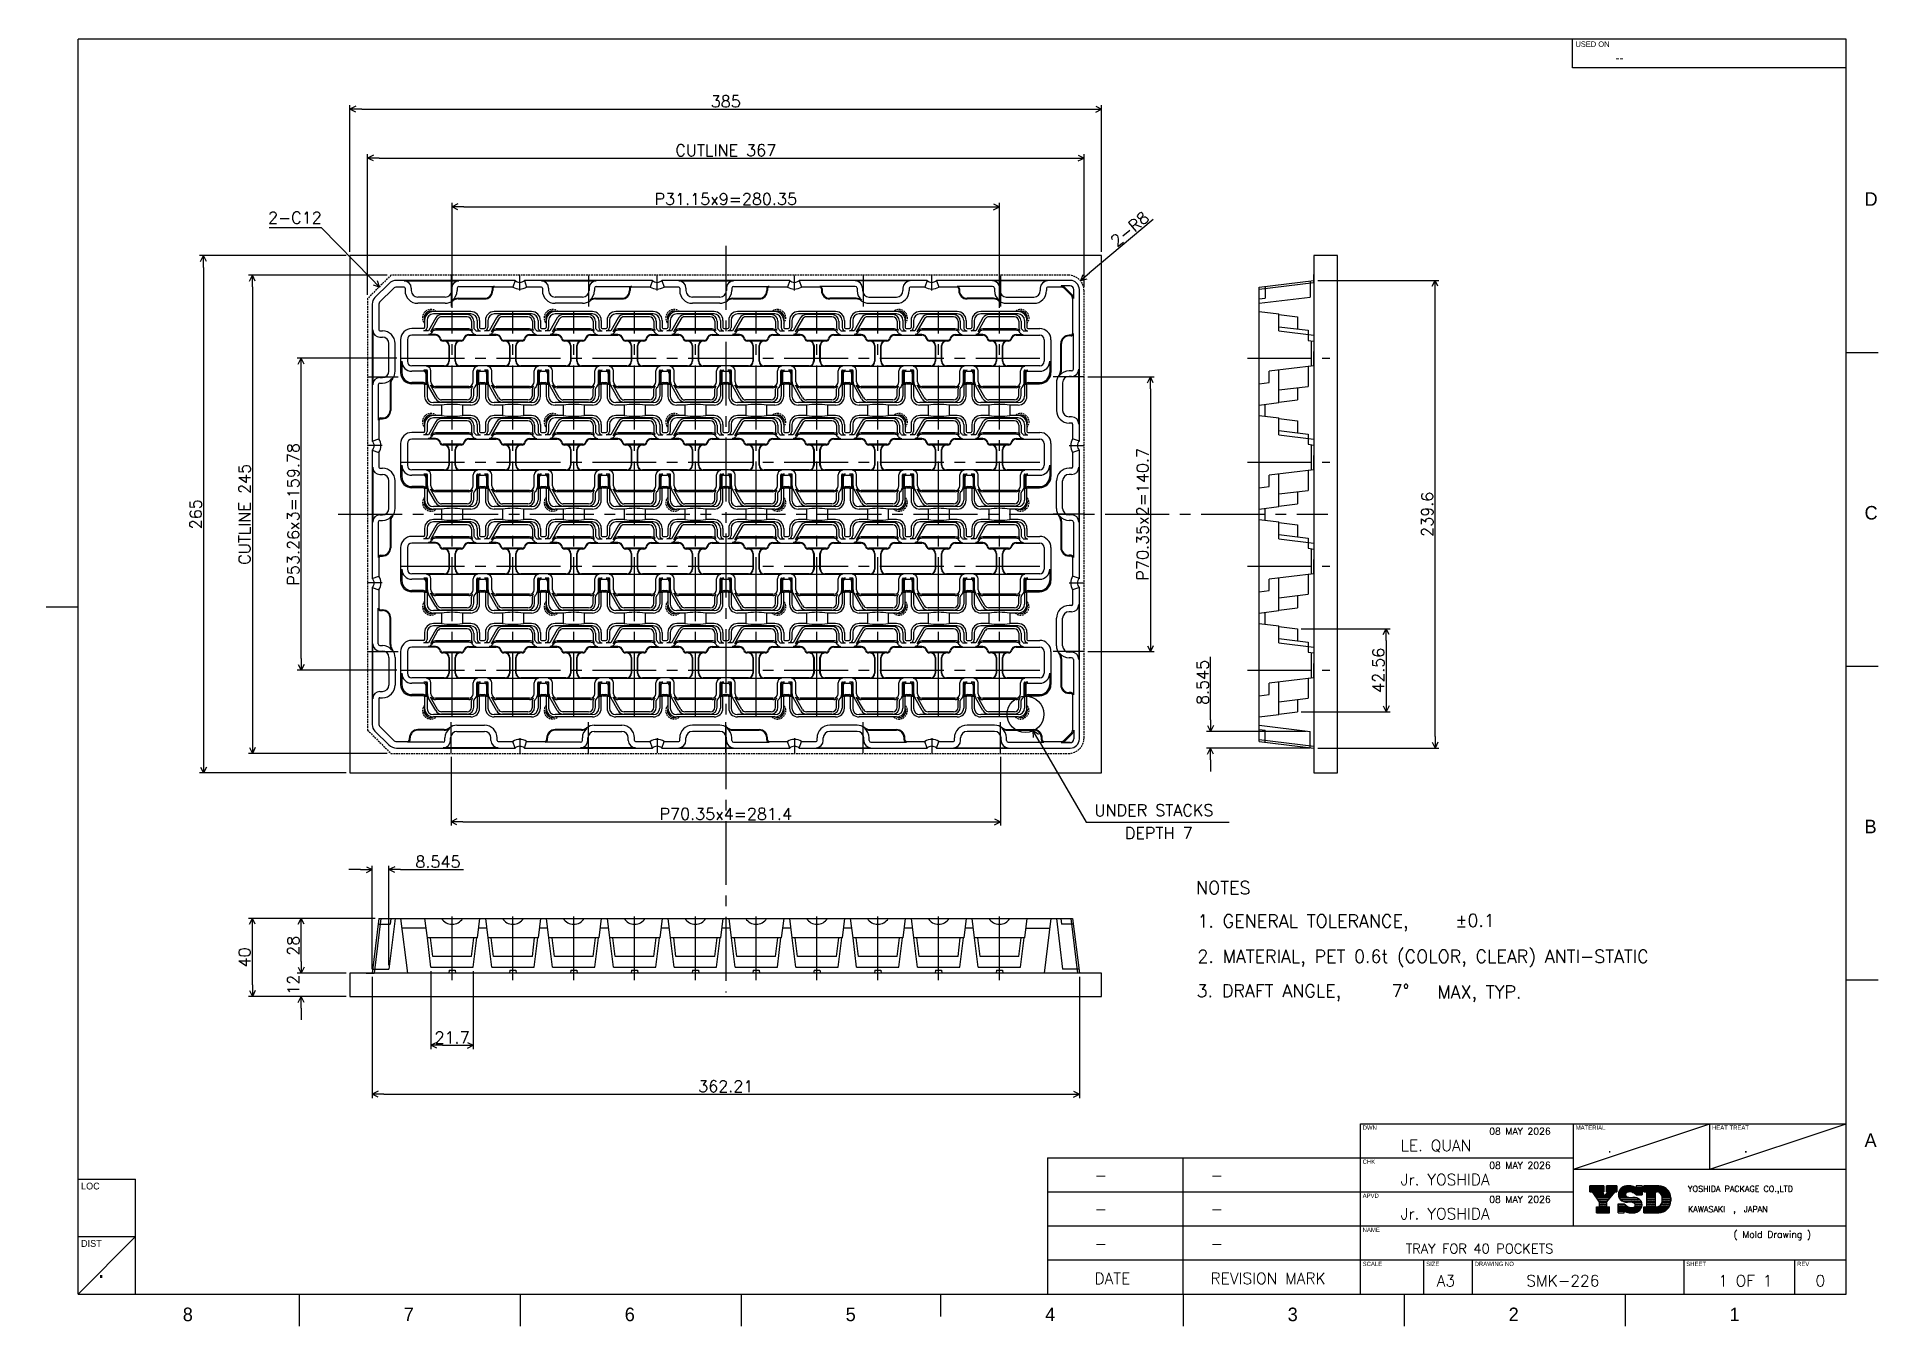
# Paper-space layout 'レイアウト1' of a CAD drawing. Extents: x -38 to 446, y -21 to 317.
# The model-space entities are those that its viewports show. They can reach past a viewport. Long polylines and large blocks are cut down to what shows.
import ezdxf
from ezdxf import colors
from ezdxf.entities.mleader import LeaderData, LeaderLine
from ezdxf.enums import TextEntityAlignment as Align
from ezdxf.math import Vec2, Vec3

# ---------------------------------------------------------------- set-up
doc = ezdxf.new("R2010")
doc.units = 0
doc.header["$LTSCALE"] = 0.45
doc.header["$MEASUREMENT"] = 0
doc.linetypes.add('CENTER2', pattern=[28.575, 19.05, -3.175, 3.175, -3.175])
doc.linetypes.add('HIDDENX2', pattern=[0.75, 0.5, -0.25])
doc.layers.get('0').update_dxf_attribs({"linetype": 'CONTINUOUS'})
doc.layers.get('DEFPOINTS').update_dxf_attribs({"linetype": 'CONTINUOUS'})
for name, color, linetype in [('CENTER', 243, 'CENTER2'), ('DETAIL', 6, 'CONTINUOUS'), ('DIMENSION', 3, 'CONTINUOUS'), ('HIDDEN', 5, 'HIDDENX2'), ('LINE', 7, 'CONTINUOUS'), ('LINE1', 30, 'CONTINUOUS'), ('LINE2', 110, 'CONTINUOUS'), ('LINE3', 230, 'CONTINUOUS'), ('LINE6', 60, 'CONTINUOUS'), ('LINE8', 200, 'CONTINUOUS'), ('LINE9', 140, 'CONTINUOUS'), ('NOTES', 2, 'CONTINUOUS'), ('SECTION', 31, 'CONTINUOUS'), ('TEXT', 4, 'CONTINUOUS'), ('VIEWPORT', 7, 'CONTINUOUS'), ('Z-LL1', 72, 'CONTINUOUS'), ('Z-LS1', 82, 'CONTINUOUS'), ('Z-TL1', 60, 'CONTINUOUS'), ('Z-TS1', 82, 'CONTINUOUS')]:
    doc.layers.add(name, color=color, linetype=linetype)
doc.layers.get('VIEWPORT').freeze()
doc.styles.add('ROMAND', font='romand.shx', dxfattribs={"height": 6})
doc.dimstyles.get("Standard").update_dxf_attribs({"dimtxt": 0.18, "dimasz": 0.18, "dimexe": 0.18, "dimexo": 0.0625, "dimgap": 0.09, "dimtad": 0, "dimtih": 1, "dimtoh": 1, "dimdec": 4, "dimzin": 0, "dimdsep": 46, "dimtxsty": 'STANDARD', "dimcen": 0.09, "dimadec": 0, "dimazin": 0, "dimtfac": 1, "dimtdec": 4, "dimtofl": 0, "dimtmove": 0, "dimatfit": 3, "dimfxl": 1, "dimtolj": 1, "dimtzin": 0, "dimarcsym": 0})

psp = doc.layouts.new('レイアウト1')

# ---------------------------------------------------------------- texts
at = {"style": 'ROMAND'}
for s, height, p in [('08 MAY 2026', 1.7757, (342.74, 29.41)), ('LE. QUAN', 2.96, (319.54, 25.07)), ('08 MAY 2026', 1.7757, (342.74, 20.48)), ('-', 2.96, (239.28, 17.26)), ('-', 2.96, (269.71, 17.26)), ('Jr. YOSHIDA', 2.9596, (319.54, 16.14)), ('-', 2.96, (239.28, 8.46)), ('-', 2.96, (269.71, 8.46)), ('Jr. YOSHIDA', 2.9596, (319.54, 7.21)), ('08 MAY 2026', 1.7757, (342.74, 11.55)), ('-', 2.96, (239.28, -0.69)), ('-', 2.96, (269.71, -0.69)), ('TRAY FOR 40 POCKETS   ', 2.4923, (320.88, -1.71)), ('( Mold Drawing )', 1.7757, (406.79, 2.37)), ('DATE', 2.96, (239.28, -9.75)), ('REVISION MARK', 2.9596, (269.71, -9.75)), ('A3', 2.96, (328.99, -10.37)), ('SMK-226', 2.96, (352.48, -10.36)), ('1 OF 1', 2.96, (402.76, -10.37)), ('0', 2.96, (428.26, -10.37))]:
    psp.add_text(s, height=height, dxfattribs=at).set_placement(p)
at = {"layer": 'Z-LS1', "style": 'ROMAND'}
for s, p in [('YOSHIDA PACKAGE CO.,LTD', (394.86, 14.44)), ('KAWASAKI  ,  JAPAN', (394.86, 9.08))]:
    psp.add_text(s, height=1.539, dxfattribs=at).set_placement(p)
at = {"layer": 'Z-TL1'}
for s, height, p in [('--', 2.368, (375.87, 310.47)), ('.', 2.81, (373.77, 24.69)), ('.', 2.81, (409.49, 24.69)), ('.', 4.74, (-21.97, -8.13))]:
    psp.add_text(s, height=height, dxfattribs=at).set_placement(p)
at = {"layer": 'Z-TS1'}
for s, height, p in [('USED ON', 1.421, (365.35, 314.55)), ('D', 3.55, (441.13, 272.88)), ('C', 3.55, (441.13, 190.65)), ('B', 3.55, (441.13, 108.41)), ('DWN', 1.125, (309.58, 30.69)), ('MATERIAL', 1.125, (365.43, 30.69)), ('HEAT TREAT', 1.125, (401.16, 30.69)), ('A', 3.55, (441.13, 26.18)), ('CHK', 1.125, (309.58, 21.76)), ('LOC', 1.776, (-26.35, 15.04)), ('APVD', 1.125, (309.58, 12.83)), ('NAME', 1.125, (309.58, 3.9)), ('DIST', 1.776, (-26.35, 0)), ('SCALE', 1.125, (309.58, -5.03)), ('SIZE', 1.125, (326.22, -5.03)), ('DRAWING NO', 1.125, (338.94, -5.03)), ('SHEET', 1.125, (394.4, -5.03)), ('REV', 1.125, (423.45, -5.03)), ('8', 3.55, (0.3, -19.48)), ('7', 3.55, (58.23, -19.48)), ('6', 3.55, (116.15, -19.48)), ('5', 3.55, (174.07, -19.48)), ('4', 3.55, (226.36, -19.48)), ('3', 3.55, (289.92, -19.48)), ('2', 3.55, (347.84, -19.48)), ('1', 3.55, (405.76, -19.48))]:
    psp.add_text(s, height=height, dxfattribs=at).set_placement(p)

msp = doc.modelspace()

# ---------------------------------------------------------------- texts
at = {"layer": 'DIMENSION', "style": 'ROMAND'}
for s, p in [('UNDER STACKS', (-311.1397, -154.58511)), ('DEPTH 7', (-295.59732, -166.3019))]:
    msp.add_text(s, height=6, dxfattribs=at).set_placement(p)
at = {"layer": 'DIMENSION', "insert": (-734.45526, 154.91888), "char_height": 6, "attachment_point": 1, "style": 'ROMAND'}
msp.add_mtext_dynamic_manual_height_columns('2-C12', width=20.0945905, gutter_width=30, heights=[0], dxfattribs=at)
at = {"layer": 'NOTES', "style": 'ROMAND'}
for s, height, p in [('NOTES', 6.569165, (-259.13117, -194.56426)), ('1. GENERAL TOLERANCE,', 6.5691648, (-258.42541, -211.62428)), ('2. MATERIAL, PET 0.6t (COLOR, CLEAR) ANTI-STATIC', 6.5691648, (-258.42541, -229.73798)), ('3. DRAFT ANGLE, ', 6.5691648, (-258.83786, -247.36275)), ('MAX, TYP.', 6.569165, (-135.48459, -247.94853))]:
    msp.add_text(s, height=height, dxfattribs=at).set_placement(p)
for s, p in [('%%P0.1', (-116.16938, -208.05031)), ('7%%D', (-154.41802, -244.06688))]:
    msp.add_text(s, height=6.569165, dxfattribs=at).set_placement(p, align=Align.MIDDLE)

# ---------------------------------------------------------------- blocks, each defined once
blk = doc.blocks.new('*X1')
at = {"color": 0}
for p, q in [((151.3, 126.6), (152.8, 128.1)), ((153.1, 126.1), (155.1, 128.1)), ((155.3, 126.1), (157.3, 128.1)), ((157.6, 126.1), (159.6, 128.1)), ((159.8, 126.1), (161.8, 128.1)), ((162.1, 126.1), (164.1, 128.1)), ((164.3, 126.1), (166.3, 128.1)), ((166.5, 126.1), (168.5, 128.1)), ((168.8, 126.1), (170.8, 128.1)), ((171, 126.1), (173, 128.1)), ((173.3, 126.1), (174.3, 127.1)), ((151.3, 122.1), (152.8, 123.6)), ((151.8, 118.1), (152.8, 119.1)), ((153.1, 121.6), (155.1, 123.6)), ((154.1, 118.1), (155.1, 119.1)), ((155.3, 121.6), (157.3, 123.6)), ((155.7, 117.5), (157.3, 119.1)), ((157.5, 117.1), (159.5, 119.1)), ((157.6, 121.6), (159.6, 123.6)), ((158.5, 113.6), (159.5, 114.6)), ((159.4, 112.3), (161.8, 114.6)), ((159.8, 121.6), (161.8, 123.6)), ((159.8, 117.1), (161.8, 119.1)), ((161.3, 109.6), (161.8, 110.1)), ((161.5, 112.1), (164, 114.6)), ((162, 121.6), (164, 123.6)), ((162, 117.1), (164, 119.1)), ((162.2, 108.3), (164, 110.1)), ((162.3, 92.7), (162.7, 93.1)), ((163.5, 91.6), (165, 93.1)), ((163.8, 112.1), (166.3, 114.6)), ((164.1, 105.7), (164.5, 106.1)), ((164.3, 121.6), (166.3, 123.6)), ((164.3, 117.1), (166.3, 119.1)), ((164.3, 108.1), (166.3, 110.1)), ((165, 104.4), (166.7, 106.1)), ((165.7, 91.6), (167.2, 93.1)), ((166, 112.1), (168.5, 114.6)), ((166.5, 121.6), (168.5, 123.6)), ((166.5, 117.1), (168.5, 119.1)), ((166.5, 108.1), (168.5, 110.1)), ((166.8, 101.7), (167.2, 102.1)), ((167, 104.1), (169, 106.1)), ((167.3, 97.7), (167.7, 98.1)), ((167.3, 93.2), (168.2, 94.1)), ((167.5, 100.1), (169.5, 102.1)), ((168, 96.1), (170, 98.1)), ((168, 91.6), (170.5, 94.1)), ((168.3, 112.1), (170.8, 114.6)), ((168.7, 108.1), (170.7, 110.1)), ((168.8, 121.6), (170.8, 123.6)), ((168.8, 117.1), (170.8, 119.1)), ((169.2, 104.1), (171.2, 106.1)), ((169.7, 100.1), (171.7, 102.1)), ((170.2, 96.1), (172.2, 98.1)), ((170.2, 91.6), (172.7, 94.1)), ((170.5, 112.1), (173, 114.6)), ((171, 121.6), (173, 123.6)), ((171, 117.1), (173, 119.1)), ((171, 108.1), (173, 110.1)), ((171.5, 104.1), (173.5, 106.1)), ((172, 100.1), (174, 102.1)), ((172.5, 96.1), (174.5, 98.1)), ((172.5, 91.6), (175, 94.1)), ((172.7, 112.1), (174.6, 114)), ((173.2, 108.1), (175.2, 110.1)), ((173.3, 121.6), (174.3, 122.6)), ((173.7, 104.1), (175.7, 106.1)), ((174.2, 100.1), (176.2, 102.1)), ((174.3, 118.1), (174.3, 118.1)), ((174.7, 96.1), (176.7, 98.1)), ((174.7, 91.6), (177.2, 94.1)), ((175, 112.1), (175.4, 112.6)), ((175.5, 108.1), (177.5, 110.1)), ((176, 104.1), (178, 106.1)), ((176.5, 100.1), (178.5, 102.1)), ((176.9, 91.6), (179.3, 94)), ((177, 96.1), (179, 98.1)), ((177.7, 108.1), (179.7, 110.1)), ((178.2, 104.1), (180.2, 106.1)), ((178.7, 100.1), (179.3, 100.7)), ((179.2, 96.1), (179.3, 96.2)), ((179.2, 91.6), (180.7, 93.1)), ((180, 108.1), (182, 110.1)), ((180.5, 104.1), (182.5, 106.1)), ((181.4, 91.6), (182.9, 93.1)), ((182.2, 108.1), (184.2, 110.1)), ((184.5, 108.1), (186.5, 110.1)), ((162.3, 88.2), (163.7, 89.6)), ((162.3, 83.7), (163.7, 85.1)), ((163.5, 87.1), (166, 89.6)), ((164, 83.1), (166, 85.1)), ((165.7, 87.1), (168.2, 89.6)), ((166.2, 83.1), (168.2, 85.1)), ((168, 87.1), (170.5, 89.6)), ((168.4, 83.1), (170.4, 85.1)), ((170.2, 87.1), (172.7, 89.6)), ((170.7, 83.1), (172.7, 85.1)), ((172.4, 87.1), (174.9, 89.6)), ((172.9, 83.1), (174.9, 85.1)), ((174.7, 87.1), (177.2, 89.6)), ((175.2, 83.1), (177.2, 85.1)), ((176.9, 87.1), (179.4, 89.6)), ((177.4, 83.1), (179.4, 85.1)), ((179.2, 87.1), (181.7, 89.6)), ((179.7, 83.1), (181.7, 85.1)), ((181.4, 87.1), (183.9, 89.6)), ((181.9, 83.1), (183.9, 85.1)), ((183.7, 91.6), (184.3, 92.2)), ((183.7, 87.1), (184.3, 87.7)), ((184.2, 83.1), (184.3, 83.2))]:
    blk.add_line(p, q, dxfattribs=at)
blk = doc.blocks.new('*X2')
at = {"color": 0}
for p, q in [((179.3, 127.6), (179.8, 128.1)), ((180, 126.1), (182, 128.1)), ((182.3, 126.1), (184.3, 128.1)), ((184.5, 126.1), (186.5, 128.1)), ((186.7, 126.1), (188.7, 128.1)), ((189, 126.1), (191, 128.1)), ((191.2, 126.1), (193.2, 128.1)), ((193.5, 126.1), (195.5, 128.1)), ((195.7, 126.1), (196.3, 126.7)), ((177.2, 112.1), (179.7, 114.6)), ((179.3, 123.1), (179.8, 123.6)), ((179.3, 118.7), (179.7, 119.1)), ((179.5, 112.1), (182, 114.6)), ((180, 121.6), (182, 123.6)), ((181, 118.1), (182, 119.1)), ((181.7, 112.1), (184.2, 114.6)), ((182.2, 121.6), (184.2, 123.6)), ((182.2, 117.1), (184.2, 119.1)), ((184, 112.1), (186.5, 114.6)), ((184.5, 121.6), (186.5, 123.6)), ((184.5, 117.1), (186.5, 119.1)), ((186.2, 112.1), (188.7, 114.6)), ((186.7, 121.6), (188.7, 123.6)), ((186.7, 117.1), (188.7, 119.1)), ((189, 121.6), (191, 123.6)), ((189, 117.1), (191, 119.1)), ((191.2, 121.6), (193.2, 123.6)), ((191.2, 117.1), (193.2, 119.1)), ((193.5, 121.6), (195.5, 123.6)), ((194.5, 118.1), (195.5, 119.1)), ((195.7, 121.6), (196.3, 122.2))]:
    blk.add_line(p, q, dxfattribs=at)
blk = doc.blocks.new('*X3')
at = {"color": 0}
for p, q in [((241.8, 127.3), (242.6, 128.1)), ((242.9, 126.1), (244.9, 128.1)), ((245.1, 126.1), (247.1, 128.1)), ((247.4, 126.1), (249.4, 128.1)), ((249.6, 126.1), (251.6, 128.1)), ((251.9, 126.1), (253.9, 128.1)), ((254.1, 126.1), (256.1, 128.1)), ((256.3, 126.1), (258.3, 128.1)), ((258.6, 126.1), (260.6, 128.1)), ((260.8, 126.1), (262.8, 128.1)), ((263.1, 126.1), (265.1, 128.1)), ((265.3, 126.1), (267.3, 128.1)), ((267.6, 126.1), (269.4, 128)), ((269.8, 126.1), (271.3, 127.6)), ((272.1, 126.1), (273, 127.1)), ((274.3, 126.1), (274.7, 126.5)), ((241.8, 122.8), (242.6, 123.6)), ((241.8, 118.3), (242.6, 119.1)), ((242.1, 91.6), (243.6, 93.1)), ((242.9, 121.6), (244.9, 123.6)), ((243.9, 118.1), (244.9, 119.1)), ((244.3, 91.6), (245.8, 93.1)), ((245.1, 121.6), (247.1, 123.6)), ((246.1, 118.1), (247.1, 119.1)), ((246.5, 91.6), (249, 94.1)), ((246.8, 112.1), (249.3, 114.6)), ((246.8, 114.3), (247.1, 114.6)), ((246.8, 109.8), (247.1, 110.1)), ((246.8, 105.3), (247.6, 106.1)), ((246.8, 100.8), (248.1, 102.1)), ((246.8, 96.3), (248.6, 98.1)), ((246.8, 94.1), (246.8, 94.1)), ((247.3, 117.1), (249.3, 119.1)), ((247.3, 108.1), (249.3, 110.1)), ((247.4, 121.6), (249.4, 123.6)), ((247.8, 104.1), (249.8, 106.1)), ((248.3, 100.1), (250.3, 102.1)), ((248.8, 96.1), (250.8, 98.1)), ((248.8, 91.6), (251.3, 94.1)), ((249.1, 112.1), (251.6, 114.6)), ((249.6, 121.6), (251.6, 123.6)), ((249.6, 117.1), (251.6, 119.1)), ((249.6, 108.1), (251.6, 110.1)), ((250.1, 104.1), (252.1, 106.1)), ((250.6, 100.1), (252.6, 102.1)), ((251, 96.1), (253, 98.1)), ((251, 91.6), (253.5, 94.1)), ((251.3, 112.1), (253.8, 114.6)), ((251.8, 121.6), (253.8, 123.6)), ((251.8, 117.1), (253.8, 119.1)), ((251.8, 108.1), (253.8, 110.1)), ((252.3, 104.1), (254.3, 106.1)), ((252.8, 100.1), (254.8, 102.1)), ((253.3, 96.1), (255.3, 98.1)), ((253.3, 91.6), (255.8, 94.1)), ((253.6, 112.1), (256.1, 114.6)), ((254.1, 121.6), (256.1, 123.6)), ((254.1, 117.1), (256.1, 119.1)), ((254.1, 108.1), (256.1, 110.1)), ((254.6, 104.1), (256.6, 106.1)), ((255, 100.1), (257, 102.1)), ((255.5, 96.1), (257.5, 98.1)), ((255.5, 91.6), (258, 94.1)), ((255.8, 112.1), (258.3, 114.6)), ((256.3, 121.6), (258.3, 123.6)), ((256.3, 117.1), (258.3, 119.1)), ((256.3, 108.1), (258.3, 110.1)), ((256.8, 104.1), (258.8, 106.1)), ((257.3, 100.1), (259.3, 102.1)), ((257.8, 96.1), (259.8, 98.1)), ((257.8, 91.6), (260.3, 94.1)), ((258.1, 112.1), (260.6, 114.6)), ((258.6, 121.6), (260.6, 123.6)), ((258.6, 117.1), (260.6, 119.1)), ((258.6, 108.1), (260.6, 110.1)), ((259, 104.1), (260.8, 105.9)), ((259.5, 100.1), (260.8, 101.4)), ((260, 96.1), (260.8, 96.9)), ((260, 91.6), (261.5, 93.1)), ((260.3, 112.1), (260.8, 112.6)), ((260.8, 121.6), (262.8, 123.6)), ((261.8, 118.1), (262.8, 119.1)), ((262.3, 91.6), (263.8, 93.1)), ((263.1, 121.6), (265.1, 123.6)), ((264, 118.1), (265.1, 119.1)), ((264.5, 91.6), (267, 94.1)), ((265.3, 121.6), (267.3, 123.6)), ((265.8, 117.6), (267.3, 119.1)), ((266.7, 91.6), (269.2, 94.1)), ((267.6, 121.6), (269.6, 123.6)), ((267.6, 117.1), (269.6, 119.1)), ((269, 91.6), (271.5, 94.1)), ((269.8, 121.6), (271.8, 123.6)), ((269.8, 117.1), (271.8, 119.1)), ((271.2, 91.6), (273.7, 94.1)), ((272, 117.1), (274, 119.1)), ((272.1, 121.6), (274.1, 123.6)), ((273.5, 91.6), (276, 94.1)), ((274.3, 121.6), (276.3, 123.6)), ((274.3, 117.1), (276.3, 119.1)), ((275.7, 91.6), (278.2, 94.1)), ((276.5, 121.6), (278.5, 123.6)), ((276.5, 117.1), (278.5, 119.1)), ((278, 91.6), (280.5, 94.1)), ((278.8, 121.6), (280.2, 123)), ((278.8, 117.1), (280.8, 119.1)), ((280.2, 91.6), (282.7, 94.1)), ((281, 121.6), (281.3, 121.9)), ((281, 117.1), (283, 119.1)), ((282.5, 91.6), (284.3, 93.4)), ((283.3, 117.1), (284.2, 118)), ((241.8, 89.1), (242.3, 89.6)), ((241.8, 84.6), (242.3, 85.1)), ((242, 87.1), (244.5, 89.6)), ((242.5, 83.1), (244.5, 85.1)), ((244.3, 87.1), (246.8, 89.6)), ((244.8, 83.1), (246.8, 85.1)), ((246.5, 87.1), (249, 89.6)), ((247, 83.1), (249, 85.1)), ((248.8, 87.1), (251.3, 89.6)), ((249.3, 83.1), (251.3, 85.1)), ((251, 87.1), (253.5, 89.6)), ((251.5, 83.1), (253.5, 85.1)), ((253.3, 87.1), (255.8, 89.6)), ((253.8, 83.1), (255.8, 85.1)), ((255.5, 87.1), (258, 89.6)), ((256, 83.1), (258, 85.1)), ((257.8, 87.1), (260.3, 89.6)), ((258.2, 83.1), (260.2, 85.1)), ((260, 87.1), (262.5, 89.6)), ((260.5, 83.1), (262.5, 85.1)), ((262.2, 87.1), (264.7, 89.6)), ((262.7, 83.1), (264.7, 85.1)), ((264.5, 87.1), (267, 89.6)), ((265, 83.1), (267, 85.1)), ((266.7, 87.1), (269.2, 89.6)), ((267.2, 83.1), (269.2, 85.1)), ((269, 87.1), (271.5, 89.6)), ((269.7, 83.3), (271.5, 85.1)), ((271.2, 87.1), (273.7, 89.6)), ((272.6, 84), (273.7, 85.1)), ((273.5, 87.1), (276, 89.6)), ((275.7, 87.1), (278.2, 89.6)), ((278, 87.1), (280.5, 89.6))]:
    blk.add_line(p, q, dxfattribs=at)
blk = doc.blocks.new('*X4')
at = {"color": 0}
for p, q in [((270.9, 113.8), (271.8, 114.6)), ((271.2, 96.1), (273.2, 98.1)), ((271.7, 112.3), (274, 114.6)), ((272.2, 108.3), (274, 110.1)), ((272.2, 106.1), (272.3, 106.1)), ((272.2, 101.6), (272.8, 102.1)), ((272.5, 104.1), (274.5, 106.1)), ((273, 100.1), (275, 102.1)), ((273.5, 96.1), (275.5, 98.1)), ((273.8, 112.1), (276.3, 114.6)), ((274.3, 108.1), (276.3, 110.1)), ((274.8, 104.1), (276.8, 106.1)), ((275.2, 100.1), (277.2, 102.1)), ((275.7, 96.1), (277.7, 98.1)), ((276, 112.1), (278.5, 114.6)), ((276.5, 108.1), (278.5, 110.1)), ((277, 104.1), (279, 106.1)), ((277.5, 100.1), (279.5, 102.1)), ((278, 96.1), (280, 98.1)), ((278.3, 112.1), (280.8, 114.6)), ((278.8, 108.1), (280.8, 110.1)), ((279.2, 104.1), (281.2, 106.1)), ((279.7, 100.1), (281.7, 102.1)), ((280.2, 96.1), (282.2, 98.1)), ((280.5, 112.1), (283, 114.6)), ((281, 108.1), (283, 110.1)), ((281.5, 104.1), (283.5, 106.1)), ((282, 100.1), (284, 102.1)), ((282.5, 96.1), (284.5, 98.1)), ((282.8, 112.1), (285.3, 114.6)), ((283.2, 108.1), (285.2, 110.1)), ((283.7, 104.1), (285.7, 106.1)), ((284.2, 100.1), (286.2, 102.1)), ((284.7, 96.1), (285.9, 97.3)), ((285, 112.1), (286.1, 113.2)), ((285.5, 108.1), (286.7, 109.4)), ((286, 104.1), (286.8, 104.9)), ((286.5, 100.1), (286.6, 100.2))]:
    blk.add_line(p, q, dxfattribs=at)
blk = doc.blocks.new('*X5')
at = {"color": 0}
for p, q in [((198.8, 97.7), (199.2, 98.1)), ((199.4, 96.1), (201.4, 98.1)), ((201.7, 96.1), (203.7, 98.1)), ((203.9, 96.1), (205.9, 98.1)), ((206.1, 96.1), (208.1, 98.1)), ((208.4, 96.1), (209.5, 97.3)), ((210.6, 96.1), (210.6, 96.1))]:
    blk.add_line(p, q, dxfattribs=at)
blk = doc.blocks.new('*X6')
at = {"color": 0}
for p, q in [((207, 126.1), (208.2, 127.3)), ((209.2, 126.1), (211.1, 128)), ((211.4, 126.1), (213.4, 128.1)), ((213.7, 126.1), (215.7, 128.1)), ((215.9, 126.1), (217.9, 128.1)), ((218.2, 126.1), (220.1, 128)), ((220.4, 126.1), (221.9, 127.6)), ((222.7, 126.1), (223.6, 127.1)), ((224.9, 126.1), (225.2, 126.4)), ((198.8, 113.5), (199.9, 114.6)), ((198.8, 93.3), (199.7, 94.1)), ((199.4, 91.6), (201.9, 94.1)), ((199.5, 109.7), (199.9, 110.1)), ((199.6, 118.8), (200, 119.1)), ((199.7, 112.1), (202.2, 114.6)), ((200.2, 117.1), (202.2, 119.1)), ((200.2, 108.1), (202.2, 110.1)), ((201.6, 91.6), (204.1, 94.1)), ((201.9, 112.1), (204.4, 114.6)), ((201.9, 105.4), (202.7, 106.1)), ((202.4, 117.1), (204.4, 119.1)), ((202.4, 108.1), (204.4, 110.1)), ((202.5, 121.6), (204.5, 123.6)), ((203.1, 104.4), (204.9, 106.1)), ((203.9, 91.6), (206.4, 94.1)), ((204.2, 112.1), (206.7, 114.6)), ((204.7, 121.6), (206.7, 123.6)), ((204.7, 117.1), (206.7, 119.1)), ((204.7, 108.1), (206.7, 110.1)), ((205.2, 104.1), (207.2, 106.1)), ((206.1, 91.6), (208.6, 94.1)), ((206.4, 112.1), (208.9, 114.6)), ((206.9, 121.6), (208.9, 123.6)), ((206.9, 117.1), (208.9, 119.1)), ((206.9, 108.1), (208.9, 110.1)), ((207.4, 104.1), (209.4, 106.1)), ((207.6, 102), (207.7, 102.1)), ((208.4, 91.6), (210.9, 94.1)), ((208.7, 112.1), (210.9, 114.4)), ((209.2, 121.6), (211.2, 123.6)), ((209.2, 117.1), (211.2, 119.1)), ((209.2, 108.1), (211.2, 110.1)), ((209.3, 101.5), (209.9, 102.1)), ((209.7, 104.1), (211.7, 106.1)), ((210.6, 91.6), (213.1, 94.1)), ((210.9, 112.1), (211.1, 112.3)), ((211.1, 101.1), (212.1, 102.1)), ((211.4, 121.6), (213.4, 123.6)), ((211.4, 117.1), (213.4, 119.1)), ((211.4, 108.1), (213.3, 110)), ((211.9, 104.1), (213.9, 106.1)), ((212.9, 91.6), (214.7, 93.4)), ((213.1, 100.8), (214.4, 102.1)), ((213.7, 121.6), (215.7, 123.6)), ((213.7, 108.1), (215, 109.5)), ((214.1, 117.6), (215.7, 119.1)), ((214.1, 104.1), (216.1, 106.1)), ((215.3, 100.8), (216.6, 102.1)), ((215.9, 121.6), (217.9, 123.6)), ((215.9, 108.1), (216.9, 109.1)), ((216.4, 104.1), (218.4, 106.1)), ((216.8, 118), (217.9, 119.1)), ((217.6, 100.8), (218.9, 102.1)), ((218.1, 108.1), (218.8, 108.8)), ((218.2, 121.6), (220.2, 123.6)), ((218.6, 104.1), (220.6, 106.1)), ((219, 118), (220.2, 119.1)), ((219.7, 100.7), (221.1, 102.1)), ((220.4, 121.6), (222.4, 123.6)), ((220.4, 108.1), (220.8, 108.6)), ((220.9, 117.7), (222.4, 119.1)), ((220.9, 104.1), (222.9, 106.1)), ((221.6, 100.4), (223.4, 102.1)), ((222.6, 108.1), (223, 108.5)), ((222.7, 121.6), (224.7, 123.6)), ((222.7, 117.2), (224.7, 119.1)), ((223.1, 104.1), (225.1, 106.1)), ((223.6, 100.1), (225.6, 102.1)), ((224.9, 121.6), (226.9, 123.6)), ((224.9, 117.1), (226.9, 119.1)), ((224.9, 108.1), (225.4, 108.7)), ((225.4, 104.1), (227.4, 106.1)), ((225.9, 100.1), (227.9, 102.1)), ((226.3, 91.6), (228.8, 94.1)), ((227.1, 117.1), (229.1, 119.1)), ((227.1, 108.1), (227.5, 108.6)), ((227.2, 121.6), (229.2, 123.6)), ((227.2, 97), (228.3, 98.1)), ((227.6, 104.1), (229.6, 106.1)), ((228.1, 100.1), (230.1, 102.1)), ((228.2, 113.7), (229.1, 114.6)), ((228.6, 96.1), (230.6, 98.1)), ((228.6, 91.6), (231.1, 94.1)), ((229.4, 121.6), (231.4, 123.6)), ((229.4, 117.1), (231.4, 119.1)), ((229.4, 108.1), (229.4, 108.2)), ((229.9, 113.1), (231.4, 114.6)), ((229.9, 104.1), (231.9, 106.1)), ((230.3, 100.1), (232.3, 102.1)), ((230.8, 96.1), (232.8, 98.1)), ((230.8, 91.6), (233.3, 94.1)), ((231.6, 121.6), (233.6, 123.6)), ((231.6, 117.1), (233.6, 119.1)), ((232.1, 113.1), (233.6, 114.6)), ((232.1, 104.1), (234, 106)), ((232.6, 100.1), (234.6, 102.1)), ((233.1, 96.1), (235.1, 98.1)), ((233.1, 91.6), (235.6, 94.1)), ((233.9, 121.6), (235.9, 123.6)), ((233.9, 117.1), (235.9, 119.1)), ((234.3, 104.1), (235.3, 105.1)), ((234.4, 113.1), (235.9, 114.6)), ((234.8, 100.1), (236.8, 102.1)), ((235.3, 96.1), (237.3, 98.1)), ((235.3, 91.6), (237.8, 94.1)), ((236.1, 121.6), (238.1, 123.6)), ((236.1, 117.1), (238.1, 119.1)), ((236.6, 113.1), (238.1, 114.6)), ((237.1, 100.1), (238, 101.1)), ((237.6, 96.1), (238.6, 97.1)), ((238.4, 121.6), (238.8, 122)), ((238.4, 117.1), (238.8, 117.5)), ((198.8, 88.8), (199.6, 89.6)), ((199.4, 87.1), (201.9, 89.6)), ((201.6, 87.1), (204.1, 89.6)), ((203.9, 87.1), (206.4, 89.6)), ((206.1, 87.1), (208.6, 89.6)), ((208.4, 87.1), (210.9, 89.6)), ((210.6, 87.1), (213.1, 89.6)), ((212.4, 84.5), (213.1, 85.1)), ((212.9, 87.1), (215.4, 89.6)), ((214, 83.8), (215.3, 85.1)), ((215.1, 91.6), (216.3, 92.8)), ((215.1, 87.1), (217.6, 89.6)), ((215.8, 83.3), (217.6, 85.1)), ((217.3, 87.1), (219.8, 89.6)), ((217.4, 91.6), (218, 92.3)), ((217.8, 83.1), (219.8, 85.1)), ((219.6, 91.6), (219.9, 92)), ((219.6, 87.1), (222.1, 89.6)), ((220.1, 83.1), (222.1, 85.1)), ((221.8, 91.6), (222.1, 91.9)), ((221.8, 87.1), (224.3, 89.6)), ((222.3, 83.1), (224.3, 85.1)), ((224.1, 91.6), (224.7, 92.2)), ((224.1, 87.1), (226.6, 89.6)), ((224.6, 83.1), (226.6, 85.1)), ((226.3, 87.1), (228.8, 89.6)), ((226.8, 83.2), (228.8, 85.1)), ((228.6, 87.1), (231.1, 89.6)), ((230.1, 84.1), (231.1, 85.1)), ((230.8, 87.1), (233.3, 89.6)), ((233.1, 87.1), (235.6, 89.6))]:
    blk.add_line(p, q, dxfattribs=at)
blk = doc.blocks.new('ARROWHEAD')
for p in [(-1, 0), (-0.5, 0.25), (-0.5, -0.25)]:
    blk.add_line(p, (0, 0))
blk = doc.blocks.new('*D7')
at = {"layer": 'DEFPOINTS', "color": 0, "transparency": 16777216}
for p in [(-307.5, 207.5), (-692.5, 132.5), (-307.5, 132.5)]:
    blk.add_point(p, dxfattribs=at)
at = {"layer": 'DIMENSION', "color": 0, "lineweight": -2, "transparency": 16777216}
for p, q in [((-692.5, 134.5), (-692.5, 209.5)), ((-307.5, 134.5), (-307.5, 209.5)), ((-686.5, 207.5), (-313.5, 207.5))]:
    blk.add_line(p, q, dxfattribs=at)
at = {"layer": 'DIMENSION', "color": 0, "lineweight": -2, "transparency": 16777216, "xscale": 6, "yscale": 6, "zscale": 6, "rotation": 180}
blk.add_blockref('ARROWHEAD', (-692.5, 207.5), dxfattribs=at)
at = {"layer": 'DIMENSION', "color": 0, "lineweight": -2, "transparency": 16777216, "xscale": 6, "yscale": 6, "zscale": 6}
blk.add_blockref('ARROWHEAD', (-307.5, 207.5), dxfattribs=at)
at = {"layer": 'DIMENSION', "color": 0, "transparency": 16777216, "insert": (-500, 211.5), "char_height": 6, "attachment_point": 5, "style": 'ROMAND'}
blk.add_mtext('\\A1;385', dxfattribs=at)
blk = doc.blocks.new('*D8')
at = {"layer": 'DEFPOINTS', "color": 0, "transparency": 16777216}
for p in [(-359.83, 157.5), (-640.17, 103.83), (-359.83, 103.83)]:
    blk.add_point(p, dxfattribs=at)
at = {"layer": 'DIMENSION', "color": 0, "lineweight": -2, "transparency": 16777216}
for p, q in [((-640.17, 105.83), (-640.17, 159.5)), ((-634.17, 157.5), (-365.83, 157.5)), ((-359.83, 105.83), (-359.83, 159.5))]:
    blk.add_line(p, q, dxfattribs=at)
at = {"layer": 'DIMENSION', "color": 0, "lineweight": -2, "transparency": 16777216, "xscale": 6, "yscale": 6, "zscale": 6, "rotation": 180}
blk.add_blockref('ARROWHEAD', (-640.17, 157.5), dxfattribs=at)
at = {"layer": 'DIMENSION', "color": 0, "lineweight": -2, "transparency": 16777216, "xscale": 6, "yscale": 6, "zscale": 6}
blk.add_blockref('ARROWHEAD', (-359.83, 157.5), dxfattribs=at)
at = {"layer": 'DIMENSION', "color": 0, "transparency": 16777216, "insert": (-500, 161.5), "char_height": 6, "attachment_point": 5, "style": 'ROMAND'}
blk.add_mtext('\\A1;P31.15x9=280.35', dxfattribs=at)
blk = doc.blocks.new('*D9')
at = {"layer": 'DEFPOINTS', "color": 0, "transparency": 16777216}
for p in [(-692.5, 132.5), (-767.5, -132.5), (-692.5, -132.5)]:
    blk.add_point(p, dxfattribs=at)
at = {"layer": 'DIMENSION', "color": 0, "lineweight": -2, "transparency": 16777216}
for p, q in [((-694.5, 132.5), (-769.5, 132.5)), ((-767.5, 126.5), (-767.5, -126.5)), ((-694.5, -132.5), (-769.5, -132.5))]:
    blk.add_line(p, q, dxfattribs=at)
at = {"layer": 'DIMENSION', "color": 0, "lineweight": -2, "transparency": 16777216, "xscale": 6, "yscale": 6, "zscale": 6}
for p, rotation in [((-767.5, 132.5), 90), ((-767.5, -132.5), 270)]:
    blk.add_blockref('ARROWHEAD', p, dxfattribs=dict(at, rotation=rotation))
at = {"layer": 'DIMENSION', "color": 0, "transparency": 16777216, "insert": (-771.5, 0), "char_height": 6, "attachment_point": 5, "rotation": 90, "style": 'ROMAND'}
blk.add_mtext('\\A1;265', dxfattribs=at)
blk = doc.blocks.new('*D10')
at = {"layer": 'DEFPOINTS', "color": 0, "transparency": 16777216}
for p in [(-717.5, 79.89), (-666.55, 79.89), (-666.55, -79.89)]:
    blk.add_point(p, dxfattribs=at)
at = {"layer": 'DIMENSION', "color": 0, "lineweight": -2, "transparency": 16777216}
for p, q in [((-668.55, 79.89), (-719.5, 79.89)), ((-717.5, -73.89), (-717.5, 73.89)), ((-668.55, -79.89), (-719.5, -79.89))]:
    blk.add_line(p, q, dxfattribs=at)
at = {"layer": 'DIMENSION', "color": 0, "lineweight": -2, "transparency": 16777216, "xscale": 6, "yscale": 6, "zscale": 6}
for p, rotation in [((-717.5, 79.89), 90), ((-717.5, -79.89), 270)]:
    blk.add_blockref('ARROWHEAD', p, dxfattribs=dict(at, rotation=rotation))
at = {"layer": 'DIMENSION', "color": 0, "transparency": 16777216, "insert": (-721.5, 0), "char_height": 6, "attachment_point": 5, "rotation": 90, "style": 'ROMAND'}
blk.add_mtext('\\A1;P53.26x3=159.78', dxfattribs=at)
blk = doc.blocks.new('*D11')
at = {"layer": 'DEFPOINTS', "color": 0, "transparency": 16777216}
for p in [(-671.5, 122.5), (-742.5, -122.5), (-671.5, -122.5)]:
    blk.add_point(p, dxfattribs=at)
at = {"layer": 'DIMENSION', "color": 0, "lineweight": -2, "transparency": 16777216}
for p, q in [((-673.5, 122.5), (-744.5, 122.5)), ((-742.5, 116.5), (-742.5, -116.5)), ((-673.5, -122.5), (-744.5, -122.5))]:
    blk.add_line(p, q, dxfattribs=at)
at = {"layer": 'DIMENSION', "color": 0, "lineweight": -2, "transparency": 16777216, "xscale": 6, "yscale": 6, "zscale": 6}
for p, rotation in [((-742.5, 122.5), 90), ((-742.5, -122.5), 270)]:
    blk.add_blockref('ARROWHEAD', p, dxfattribs=dict(at, rotation=rotation))
at = {"layer": 'DIMENSION', "color": 0, "transparency": 16777216, "insert": (-746.5, 0), "char_height": 6, "attachment_point": 5, "rotation": 90, "style": 'ROMAND'}
blk.add_mtext('\\A1;CUTLINE 245', dxfattribs=at)
blk = doc.blocks.new('*D12')
at = {"layer": 'DEFPOINTS', "color": 0, "transparency": 16777216}
for p in [(-640.7, -122.195), (-359.3, -122.195), (-359.3, -157.5)]:
    blk.add_point(p, dxfattribs=at)
at = {"layer": 'DIMENSION', "color": 0, "lineweight": -2, "transparency": 16777216}
for p, q in [((-640.7, -124.195), (-640.7, -159.5)), ((-359.3, -124.195), (-359.3, -159.5)), ((-634.7, -157.5), (-365.3, -157.5))]:
    blk.add_line(p, q, dxfattribs=at)
at = {"layer": 'DIMENSION', "color": 0, "lineweight": -2, "transparency": 16777216, "xscale": 6, "yscale": 6, "zscale": 6, "rotation": 180}
blk.add_blockref('ARROWHEAD', (-640.7, -157.5), dxfattribs=at)
at = {"layer": 'DIMENSION', "color": 0, "lineweight": -2, "transparency": 16777216, "xscale": 6, "yscale": 6, "zscale": 6}
blk.add_blockref('ARROWHEAD', (-359.3, -157.5), dxfattribs=at)
at = {"layer": 'DIMENSION', "color": 0, "transparency": 16777216, "insert": (-500, -153.5), "char_height": 6, "attachment_point": 5, "style": 'ROMAND'}
blk.add_mtext('\\A1;P70.35x4=281.4', dxfattribs=at)
blk = doc.blocks.new('*D13')
at = {"layer": 'DEFPOINTS', "color": 0, "transparency": 16777216}
for p in [(-316.5, 70.35), (-316.5, -70.35), (-282.5, -70.35)]:
    blk.add_point(p, dxfattribs=at)
at = {"layer": 'DIMENSION', "color": 0, "lineweight": -2, "transparency": 16777216}
for p, q in [((-314.5, 70.35), (-280.5, 70.35)), ((-282.5, 64.35), (-282.5, -64.35)), ((-314.5, -70.35), (-280.5, -70.35))]:
    blk.add_line(p, q, dxfattribs=at)
at = {"layer": 'DIMENSION', "color": 0, "lineweight": -2, "transparency": 16777216, "xscale": 6, "yscale": 6, "zscale": 6}
for p, rotation in [((-282.5, 70.35), 90), ((-282.5, -70.35), 270)]:
    blk.add_blockref('ARROWHEAD', p, dxfattribs=dict(at, rotation=rotation))
at = {"layer": 'DIMENSION', "color": 0, "transparency": 16777216, "insert": (-286.5, 0), "char_height": 6, "attachment_point": 5, "rotation": 90, "style": 'ROMAND'}
blk.add_mtext('\\A1;P70.35x2=140.7', dxfattribs=at)
blk = doc.blocks.new('*D14')
at = {"layer": 'DEFPOINTS', "color": 0, "transparency": 16777216}
for p in [(-316.5, 182.5), (-316.5, 114.5), (-683.5, 110.5)]:
    blk.add_point(p, dxfattribs=at)
at = {"layer": 'DIMENSION', "color": 0, "lineweight": -2, "transparency": 16777216}
for p, q in [((-683.5, 112.5), (-683.5, 184.5)), ((-677.5, 182.5), (-322.5, 182.5)), ((-316.5, 116.5), (-316.5, 184.5))]:
    blk.add_line(p, q, dxfattribs=at)
at = {"layer": 'DIMENSION', "color": 0, "lineweight": -2, "transparency": 16777216, "xscale": 6, "yscale": 6, "zscale": 6, "rotation": 180}
blk.add_blockref('ARROWHEAD', (-683.5, 182.5), dxfattribs=at)
at = {"layer": 'DIMENSION', "color": 0, "lineweight": -2, "transparency": 16777216, "xscale": 6, "yscale": 6, "zscale": 6}
blk.add_blockref('ARROWHEAD', (-316.5, 182.5), dxfattribs=at)
at = {"layer": 'DIMENSION', "color": 0, "transparency": 16777216, "insert": (-500, 186.5), "char_height": 6, "attachment_point": 5, "style": 'ROMAND'}
blk.add_mtext('\\A1;CUTLINE 367', dxfattribs=at)
blk = doc.blocks.new('*D15')
at = {"layer": 'DEFPOINTS', "color": 0, "transparency": 16777216}
for p in [(-324.5, 114.5), (-318.37, 119.64)]:
    blk.add_point(p, dxfattribs=at)
at = {"layer": 'DIMENSION', "color": 0, "lineweight": -2, "transparency": 16777216}
blk.add_line((-281.08, 150.95), (-313.78, 123.5), dxfattribs=at)
at = {"layer": 'DIMENSION', "color": 0, "lineweight": -2, "transparency": 16777216, "xscale": 6, "yscale": 6, "zscale": 6, "rotation": 220.0111931910654}
blk.add_blockref('ARROWHEAD', (-318.37, 119.64), dxfattribs=at)
at = {"layer": 'DIMENSION', "color": 0, "transparency": 16777216, "insert": (-293.06, 146.12), "char_height": 6, "attachment_point": 5, "rotation": 40.01119, "style": 'ROMAND'}
blk.add_mtext('\\A1;2-R8', dxfattribs=at)
blk = doc.blocks.new('*D16')
at = {"layer": 'DEFPOINTS', "color": 0, "transparency": 16777216}
for p in [(-681.1, -235.01), (-318.9, -235.01), (-318.9, -297.01)]:
    blk.add_point(p, dxfattribs=at)
at = {"layer": 'DIMENSION', "color": 0, "lineweight": -2, "transparency": 16777216}
for p, q in [((-681.1, -237.01), (-681.1, -299.01)), ((-318.9, -237.01), (-318.9, -299.01)), ((-675.1, -297.01), (-324.9, -297.01))]:
    blk.add_line(p, q, dxfattribs=at)
at = {"layer": 'DIMENSION', "color": 0, "lineweight": -2, "transparency": 16777216, "xscale": 6, "yscale": 6, "zscale": 6, "rotation": 180}
blk.add_blockref('ARROWHEAD', (-681.1, -297.01), dxfattribs=at)
at = {"layer": 'DIMENSION', "color": 0, "lineweight": -2, "transparency": 16777216, "xscale": 6, "yscale": 6, "zscale": 6}
blk.add_blockref('ARROWHEAD', (-318.9, -297.01), dxfattribs=at)
at = {"layer": 'DIMENSION', "color": 0, "transparency": 16777216, "insert": (-500, -293.01), "char_height": 6, "attachment_point": 5, "style": 'ROMAND'}
blk.add_mtext('\\A1;362.21', dxfattribs=at)
blk = doc.blocks.new('*D17')
at = {"layer": 'DEFPOINTS', "color": 0, "transparency": 16777216}
for p in [(-651.02, -232.01), (-629.32, -232.01), (-629.32, -272.01)]:
    blk.add_point(p, dxfattribs=at)
at = {"layer": 'DIMENSION', "color": 0, "lineweight": -2, "transparency": 16777216}
for p, q in [((-651.02, -234.01), (-651.02, -274.01)), ((-629.32, -234.01), (-629.32, -274.01)), ((-645.02, -272.01), (-635.32, -272.01))]:
    blk.add_line(p, q, dxfattribs=at)
at = {"layer": 'DIMENSION', "color": 0, "lineweight": -2, "transparency": 16777216, "xscale": 6, "yscale": 6, "zscale": 6, "rotation": 180}
blk.add_blockref('ARROWHEAD', (-651.02, -272.01), dxfattribs=at)
at = {"layer": 'DIMENSION', "color": 0, "lineweight": -2, "transparency": 16777216, "xscale": 6, "yscale": 6, "zscale": 6}
blk.add_blockref('ARROWHEAD', (-629.32, -272.01), dxfattribs=at)
at = {"layer": 'DIMENSION', "color": 0, "transparency": 16777216, "insert": (-640.17, -268.01), "char_height": 6, "attachment_point": 5, "style": 'ROMAND'}
blk.add_mtext('\\A1;21.7', dxfattribs=at)
blk = doc.blocks.new('*D18')
at = {"layer": 'DEFPOINTS', "color": 0, "transparency": 16777216}
for p in [(-717.5, -207.01), (-677.67, -207.01), (-692.5, -235.01)]:
    blk.add_point(p, dxfattribs=at)
at = {"layer": 'DIMENSION', "color": 0, "lineweight": -2, "transparency": 16777216}
for p, q in [((-679.67, -207.01), (-719.5, -207.01)), ((-717.5, -229.01), (-717.5, -213.01)), ((-694.5, -235.01), (-719.5, -235.01))]:
    blk.add_line(p, q, dxfattribs=at)
at = {"layer": 'DIMENSION', "color": 0, "lineweight": -2, "transparency": 16777216, "xscale": 6, "yscale": 6, "zscale": 6}
for p, rotation in [((-717.5, -207.01), 90), ((-717.5, -235.01), 270)]:
    blk.add_blockref('ARROWHEAD', p, dxfattribs=dict(at, rotation=rotation))
at = {"layer": 'DIMENSION', "color": 0, "transparency": 16777216, "insert": (-721.5, -221.01), "char_height": 6, "attachment_point": 5, "rotation": 90, "style": 'ROMAND'}
blk.add_mtext('\\A1;28', dxfattribs=at)
blk = doc.blocks.new('*D19')
at = {"layer": 'DEFPOINTS', "color": 0, "transparency": 16777216}
for p in [(-692.5, -235.01), (-717.5, -247.01), (-692.5, -247.01)]:
    blk.add_point(p, dxfattribs=at)
at = {"layer": 'DIMENSION', "color": 0, "lineweight": -2, "transparency": 16777216}
for p, q in [((-717.5, -229.01), (-717.5, -223.01)), ((-694.5, -235.01), (-719.5, -235.01)), ((-694.5, -247.01), (-719.5, -247.01)), ((-717.5, -253.01), (-717.5, -259.01))]:
    blk.add_line(p, q, dxfattribs=at)
at = {"layer": 'DIMENSION', "color": 0, "lineweight": -2, "transparency": 16777216, "xscale": 6, "yscale": 6, "zscale": 6}
for p, rotation in [((-717.5, -235.01), 270), ((-717.5, -247.01), 90)]:
    blk.add_blockref('ARROWHEAD', p, dxfattribs=dict(at, rotation=rotation))
at = {"layer": 'DIMENSION', "color": 0, "transparency": 16777216, "insert": (-721.5, -241.01), "char_height": 6, "attachment_point": 5, "rotation": 90, "style": 'ROMAND'}
blk.add_mtext('\\A1;12', dxfattribs=at)
blk = doc.blocks.new('*D20')
at = {"layer": 'DEFPOINTS', "color": 0, "transparency": 16777216}
for p in [(-742.5, -207.01), (-677.67, -207.01), (-692.5, -247.01)]:
    blk.add_point(p, dxfattribs=at)
at = {"layer": 'DIMENSION', "color": 0, "lineweight": -2, "transparency": 16777216}
for p, q in [((-679.67, -207.01), (-744.5, -207.01)), ((-742.5, -241.01), (-742.5, -213.01)), ((-694.5, -247.01), (-744.5, -247.01))]:
    blk.add_line(p, q, dxfattribs=at)
at = {"layer": 'DIMENSION', "color": 0, "lineweight": -2, "transparency": 16777216, "xscale": 6, "yscale": 6, "zscale": 6}
for p, rotation in [((-742.5, -207.01), 90), ((-742.5, -247.01), 270)]:
    blk.add_blockref('ARROWHEAD', p, dxfattribs=dict(at, rotation=rotation))
at = {"layer": 'DIMENSION', "color": 0, "transparency": 16777216, "insert": (-746.5, -227.01), "char_height": 6, "attachment_point": 5, "rotation": 90, "style": 'ROMAND'}
blk.add_mtext('\\A1;40', dxfattribs=at)
blk = doc.blocks.new('*D21')
at = {"layer": 'DEFPOINTS', "color": 0, "transparency": 16777216}
for p in [(-672.56, -182.01), (-681.1, -235.01), (-672.56, -233.01)]:
    blk.add_point(p, dxfattribs=at)
at = {"layer": 'DIMENSION', "color": 0, "lineweight": -2, "transparency": 16777216}
for p, q in [((-687.1, -182.01), (-693.1, -182.01)), ((-681.1, -233.01), (-681.1, -180.01)), ((-672.56, -231.01), (-672.56, -180.01)), ((-666.56, -182.01), (-634.27, -182.01))]:
    blk.add_line(p, q, dxfattribs=at)
at = {"layer": 'DIMENSION', "color": 0, "lineweight": -2, "transparency": 16777216, "xscale": 6, "yscale": 6, "zscale": 6}
blk.add_blockref('ARROWHEAD', (-681.1, -182.01), dxfattribs=at)
at = {"layer": 'DIMENSION', "color": 0, "lineweight": -2, "transparency": 16777216, "xscale": 6, "yscale": 6, "zscale": 6, "rotation": 180}
blk.add_blockref('ARROWHEAD', (-672.56, -182.01), dxfattribs=at)
at = {"layer": 'DIMENSION', "color": 0, "transparency": 16777216, "insert": (-647.42, -178.01), "char_height": 6, "attachment_point": 5, "style": 'ROMAND'}
blk.add_mtext('\\A1;8.545', dxfattribs=at)
blk = doc.blocks.new('*D22')
at = {"layer": 'DEFPOINTS', "color": 0, "transparency": 16777216}
for p in [(-198.7, 119.8), (-136.7, 119.8), (-198.7, -119.8)]:
    blk.add_point(p, dxfattribs=at)
at = {"layer": 'DIMENSION', "color": 0, "lineweight": -2, "transparency": 16777216}
for p, q in [((-196.7, 119.8), (-134.7, 119.8)), ((-136.7, -113.8), (-136.7, 113.8)), ((-196.7, -119.8), (-134.7, -119.8))]:
    blk.add_line(p, q, dxfattribs=at)
at = {"layer": 'DIMENSION', "color": 0, "lineweight": -2, "transparency": 16777216, "xscale": 6, "yscale": 6, "zscale": 6}
for p, rotation in [((-136.7, 119.8), 90), ((-136.7, -119.8), 270)]:
    blk.add_blockref('ARROWHEAD', p, dxfattribs=dict(at, rotation=rotation))
at = {"layer": 'DIMENSION', "color": 0, "transparency": 16777216, "insert": (-140.7, 0), "char_height": 6, "attachment_point": 5, "rotation": 90, "style": 'ROMAND'}
blk.add_mtext('\\A1;239.6', dxfattribs=at)
blk = doc.blocks.new('*D23')
at = {"layer": 'DEFPOINTS', "color": 0, "transparency": 16777216}
for p in [(-207.2, -58.61), (-207.2, -101.17), (-161.7, -101.17)]:
    blk.add_point(p, dxfattribs=at)
at = {"layer": 'DIMENSION', "color": 0, "lineweight": -2, "transparency": 16777216}
for p, q in [((-205.2, -58.61), (-159.7, -58.61)), ((-161.7, -64.61), (-161.7, -95.17)), ((-205.2, -101.17), (-159.7, -101.17))]:
    blk.add_line(p, q, dxfattribs=at)
at = {"layer": 'DIMENSION', "color": 0, "lineweight": -2, "transparency": 16777216, "xscale": 6, "yscale": 6, "zscale": 6}
for p, rotation in [((-161.7, -58.61), 90), ((-161.7, -101.17), 270)]:
    blk.add_blockref('ARROWHEAD', p, dxfattribs=dict(at, rotation=rotation))
at = {"layer": 'DIMENSION', "color": 0, "transparency": 16777216, "insert": (-165.7, -79.89), "char_height": 6, "attachment_point": 5, "rotation": 90, "style": 'ROMAND'}
blk.add_mtext('\\A1;42.56', dxfattribs=at)
blk = doc.blocks.new('*D24')
at = {"layer": 'DEFPOINTS', "color": 0, "transparency": 16777216}
for p in [(-251.7, -111.25), (-200.7, -111.25), (-198.7, -119.8)]:
    blk.add_point(p, dxfattribs=at)
at = {"layer": 'DIMENSION', "color": 0, "lineweight": -2, "transparency": 16777216}
for p, q in [((-251.7, -105.25), (-251.7, -72.97)), ((-202.7, -111.25), (-253.7, -111.25)), ((-200.7, -119.8), (-253.7, -119.8)), ((-251.7, -125.8), (-251.7, -131.8))]:
    blk.add_line(p, q, dxfattribs=at)
at = {"layer": 'DIMENSION', "color": 0, "lineweight": -2, "transparency": 16777216, "xscale": 6, "yscale": 6, "zscale": 6}
for p, rotation in [((-251.7, -111.25), 270), ((-251.7, -119.8), 90)]:
    blk.add_blockref('ARROWHEAD', p, dxfattribs=dict(at, rotation=rotation))
at = {"layer": 'DIMENSION', "color": 0, "transparency": 16777216, "insert": (-255.7, -86.11), "char_height": 6, "attachment_point": 5, "rotation": 90, "style": 'ROMAND'}
blk.add_mtext('\\A1;8.545', dxfattribs=at)

# ---------------------------------------------------------------- dimensions: what is measured, and where the dimension line sits
at = {"layer": 'DIMENSION'}
for base, p1, p2, picture, middle in [((-307.5, 207.5), (-692.5, 132.5), (-307.5, 132.5), '*D7', (-500, 211.5)), ((-672.56, -182.01412), (-681.105, -235.01412), (-672.56, -233.01412), '*D21', (-647.41714, -178.01412)), ((-318.895, -297.01412), (-681.105, -235.01412), (-318.895, -235.01412), '*D16', (-500, -293.01412)), ((-629.325, -272.01412), (-651.025, -232.01412), (-629.325, -232.01412), '*D17', (-640.175, -268.01412))]:
    dim = msp.add_linear_dim(base=base, p1=p1, p2=p2, dimstyle='STANDARD', override={"dimtxt": 6, "dimasz": 6, "dimexe": 2, "dimexo": 2, "dimgap": 1, "dimtad": 1, "dimtih": 0, "dimtoh": 0, "dimzin": 8, "dimtxsty": 'ROMAND', "dimblk1": 'ARROWHEAD', "dimblk2": 'ARROWHEAD', "dimsah": 1, "dimcen": 0, "dimadec": 4}, dxfattribs=at)
    dim.commit()
    dim.dimension.update_dxf_attribs({"geometry": picture, "text_midpoint": middle})
for base, p1, p2, text, picture, middle in [((-316.5, 182.5), (-683.5, 110.5), (-316.5, 114.5), 'CUTLINE <>', '*D14', (-500, 186.5)), ((-359.825, 157.5), (-640.175, 103.82785), (-359.825, 103.82785), 'P31.15x9=<>', '*D8', (-500, 161.5)), ((-359.3, -157.5), (-640.7, -122.195), (-359.3, -122.195), 'P70.35x4=<>', '*D12', (-500, -153.5))]:
    dim = msp.add_linear_dim(base=base, p1=p1, p2=p2, text=text, dimstyle='STANDARD', override={"dimtxt": 6, "dimasz": 6, "dimexe": 2, "dimexo": 2, "dimgap": 1, "dimtad": 1, "dimtih": 0, "dimtoh": 0, "dimzin": 8, "dimtxsty": 'ROMAND', "dimblk1": 'ARROWHEAD', "dimblk2": 'ARROWHEAD', "dimsah": 1, "dimcen": 0, "dimadec": 4}, dxfattribs=at)
    dim.commit()
    dim.dimension.update_dxf_attribs({"geometry": picture, "text_midpoint": middle})
dim = msp.add_radius_dim(center=(-324.5, 114.5), mpoint=(-318.37265, 119.6435), text='2-<>', dimstyle='STANDARD', override={"dimtxt": 6, "dimasz": 6, "dimexe": 2, "dimexo": 2, "dimgap": 1, "dimtad": 1, "dimtih": 0, "dimtoh": 0, "dimzin": 8, "dimtxsty": 'ROMAND', "dimblk1": 'ARROWHEAD', "dimblk2": 'ARROWHEAD', "dimsah": 1, "dimcen": 0, "dimadec": 4}, dxfattribs=at)
dim.commit()
dim.dimension.update_dxf_attribs({"geometry": '*D15', "text_midpoint": (-290.48632, 143.05219), "dimtype": 164})
for base, p1, p2, picture, middle in [((-767.5, -132.5), (-692.5, 132.5), (-692.5, -132.5), '*D9', (-771.5, 0)), ((-136.70183, 119.8), (-198.70183, -119.8), (-198.70183, 119.8), '*D22', (-140.70183, 0)), ((-161.70183, -101.17), (-207.20183, -58.61), (-207.20183, -101.17), '*D23', (-165.70183, -79.89)), ((-251.70183, -111.255), (-198.70183, -119.8), (-200.70183, -111.255), '*D24', (-255.70183, -86.11214)), ((-742.5, -207.01412), (-692.5, -247.01412), (-677.66703, -207.01412), '*D20', (-746.5, -227.01412)), ((-717.5, -207.01412), (-692.5, -235.01412), (-677.66703, -207.01412), '*D18', (-721.5, -221.01412)), ((-717.5, -247.01412), (-692.5, -235.01412), (-692.5, -247.01412), '*D19', (-721.5, -241.01412))]:
    dim = msp.add_linear_dim(base=base, p1=p1, p2=p2, angle=90, dimstyle='STANDARD', override={"dimtxt": 6, "dimasz": 6, "dimexe": 2, "dimexo": 2, "dimgap": 1, "dimtad": 1, "dimtih": 0, "dimtoh": 0, "dimzin": 8, "dimtxsty": 'ROMAND', "dimblk1": 'ARROWHEAD', "dimblk2": 'ARROWHEAD', "dimsah": 1, "dimcen": 0, "dimadec": 4}, dxfattribs=at)
    dim.commit()
    dim.dimension.update_dxf_attribs({"geometry": picture, "text_midpoint": middle})
for base, p1, p2, text, picture, middle in [((-742.5, -122.5), (-671.5, 122.5), (-671.5, -122.5), 'CUTLINE <>', '*D11', (-746.5, 0)), ((-717.5, 79.89), (-666.54797, -79.89), (-666.54797, 79.89), 'P53.26x3=<>', '*D10', (-721.5, 0)), ((-282.5, -70.35), (-316.5, 70.35), (-316.5, -70.35), 'P70.35x2=<>', '*D13', (-286.5, 0))]:
    dim = msp.add_linear_dim(base=base, p1=p1, p2=p2, angle=90, text=text, dimstyle='STANDARD', override={"dimtxt": 6, "dimasz": 6, "dimexe": 2, "dimexo": 2, "dimgap": 1, "dimtad": 1, "dimtih": 0, "dimtoh": 0, "dimzin": 8, "dimtxsty": 'ROMAND', "dimblk1": 'ARROWHEAD', "dimblk2": 'ARROWHEAD', "dimsah": 1, "dimcen": 0, "dimadec": 4}, dxfattribs=at)
    dim.commit()
    dim.dimension.update_dxf_attribs({"geometry": picture, "text_midpoint": middle})

# ---------------------------------------------------------------- linework, layer by layer
at = {"layer": 'CENTER'}
for p, q in [((-500, 137.5), (-500, -244.89837)), ((-640.7, 122.195), (-640.7, 106.44006)), ((-605.525, 114.65638), (-605.525, 122.195)), ((-570.35, 122.195), (-570.35, 106.44006)), ((-535.175, 114.65638), (-535.175, 122.195)), ((-500, 122.5), (-500, 106.49713)), ((-500, 122.195), (-500, 106.44006)), ((-464.825, 114.65638), (-464.825, 122.195)), ((-429.65, 122.195), (-429.65, 106.44006)), ((-394.475, 114.65638), (-394.475, 122.195)), ((-359.3, 122.195), (-359.3, 106.44006)), ((-640.175, -103.82785), (-640.175, 103.82785)), ((-609.025, -103.82785), (-609.025, 103.82785)), ((-577.875, -103.82785), (-577.875, 103.82785)), ((-546.725, -103.82785), (-546.725, 103.82785)), ((-515.575, -103.82785), (-515.575, 103.82785)), ((-484.425, -103.82785), (-484.425, 103.82785)), ((-453.275, -103.82785), (-453.275, 103.82785)), ((-422.125, -103.82785), (-422.125, 103.82785)), ((-390.975, -103.82785), (-390.975, 103.82785)), ((-359.825, -103.82785), (-359.825, 103.82785)), ((-666.54797, 79.89), (-333.45203, 79.89)), ((-232.75449, 79.89), (-190.65838, 79.89)), ((-683.5, 70.35), (-667.74506, 70.35)), ((-316.5, 70.35), (-332.25494, 70.35)), ((-675.96138, 35.175), (-683.5, 35.175)), ((-324.03862, 35.175), (-316.5, 35.175)), ((-666.54797, 26.63), (-333.45203, 26.63)), ((-232.75449, 26.63), (-190.65838, 26.63)), ((-698.5, 0), (-191.56344, 0)), ((-683.5, 0), (-667.74506, 0)), ((-316.5, 0), (-332.25494, 0)), ((-666.54797, -26.63), (-333.45203, -26.63)), ((-232.75449, -26.63), (-190.65838, -26.63)), ((-675.96138, -35.175), (-683.5, -35.175)), ((-324.03862, -35.175), (-316.5, -35.175)), ((-683.5, -70.35), (-667.74506, -70.35)), ((-316.5, -70.35), (-332.25494, -70.35)), ((-666.54797, -79.89), (-333.45203, -79.89)), ((-232.75449, -79.89), (-190.65838, -79.89)), ((-640.7, -122.195), (-640.7, -106.44006)), ((-570.35, -122.195), (-570.35, -106.44006)), ((-500, -122.195), (-500, -106.44006)), ((-429.65, -122.195), (-429.65, -106.44006)), ((-359.3, -122.195), (-359.3, -106.44006)), ((-605.525, -114.65638), (-605.525, -122.195)), ((-535.175, -114.65638), (-535.175, -122.195)), ((-464.825, -114.65638), (-464.825, -122.195)), ((-394.475, -114.65638), (-394.475, -122.195)), ((-640.175, -238.68892), (-640.175, -202.71997)), ((-609.025, -238.68892), (-609.025, -202.71997)), ((-577.875, -238.68892), (-577.875, -202.71997)), ((-546.725, -238.68892), (-546.725, -202.71997)), ((-515.575, -238.68892), (-515.575, -202.71997)), ((-484.425, -238.68892), (-484.425, -202.71997)), ((-453.275, -238.68892), (-453.275, -202.71997)), ((-422.125, -238.68892), (-422.125, -202.71997)), ((-390.975, -238.68892), (-390.975, -202.71997)), ((-359.825, -238.68892), (-359.825, -202.71997))]:
    msp.add_line(p, q, dxfattribs=at)
at = {"layer": 'DETAIL'}
for p, q in [((-664.8, 119.55443), (-636.7, 119.55443)), ((-661.1, 115.85443), (-661.1, 114.555)), ((-640.4, 115.85443), (-640.4, 114.555)), ((-594.45, 119.55443), (-566.35, 119.55443)), ((-590.75, 115.85443), (-590.75, 114.555)), ((-570.05, 115.85443), (-570.05, 114.555)), ((-524.1, 119.55443), (-496, 119.55443)), ((-520.4, 115.85443), (-520.4, 114.555)), ((-499.7, 115.85443), (-499.7, 114.555)), ((-405.55, 119.55443), (-433.65, 119.55443)), ((-429.95, 115.85443), (-429.95, 114.555)), ((-409.25, 115.85443), (-409.25, 114.555)), ((-335.2, 119.55443), (-363.3, 119.55443)), ((-359.6, 115.85443), (-359.6, 114.555)), ((-338.9, 115.85443), (-338.9, 114.555)), ((-200.70183, 119.55443), (-200.70183, 111.255)), ((-643.7, 111.255), (-657.8, 111.255)), ((-573.35, 111.255), (-587.45, 111.255)), ((-503, 111.255), (-517.1, 111.255)), ((-426.65, 111.255), (-412.55, 111.255)), ((-356.3, 111.255), (-342.2, 111.255)), ((-226.70183, 108.0626), (-200.70183, 111.255)), ((-680.85943, 94.45), (-680.85943, 66.35)), ((-677.15943, 90.75), (-675.86, 90.75)), ((-672.56, 73.35), (-672.56, 87.45)), ((-677.15943, 70.05), (-675.86, 70.05)), ((-327.44, 67.35), (-327.44, 53.25)), ((-322.84057, 70.65), (-324.14, 70.65)), ((-319.14057, 46.25), (-319.14057, 74.35)), ((-322.84057, 49.95), (-324.14, 49.95)), ((-680.85943, 24.1), (-680.85943, -4)), ((-677.15943, 20.4), (-675.86, 20.4)), ((-322.84057, 20.4), (-324.14, 20.4)), ((-319.14057, 24.1), (-319.14057, -4)), ((-672.56, 3), (-672.56, 17.1)), ((-327.44, 3), (-327.44, 17.1)), ((-677.15943, -0.3), (-675.86, -0.3)), ((-322.84057, -0.3), (-324.14, -0.3)), ((-319.14057, -46.25), (-319.14057, -74.35)), ((-327.44, -67.35), (-327.44, -53.25)), ((-322.84057, -49.95), (-324.14, -49.95)), ((-680.85943, -94.45), (-680.85943, -66.35)), ((-677.15943, -70.05), (-675.86, -70.05)), ((-672.56, -73.35), (-672.56, -87.45)), ((-322.84057, -70.65), (-324.14, -70.65)), ((-677.15943, -90.75), (-675.86, -90.75)), ((-637.7, -111.255), (-623.6, -111.255)), ((-567.35, -111.255), (-553.25, -111.255)), ((-503, -111.255), (-517.1, -111.255)), ((-432.65, -111.255), (-446.75, -111.255)), ((-362.3, -111.255), (-376.4, -111.255)), ((-226.70183, -108.0626), (-200.70183, -111.255)), ((-200.70183, -119.55443), (-200.70183, -111.255)), ((-616.6, -119.55443), (-644.7, -119.55443)), ((-641, -115.85443), (-641, -114.555)), ((-620.3, -115.85443), (-620.3, -114.555)), ((-546.25, -119.55443), (-574.35, -119.55443)), ((-570.65, -115.85443), (-570.65, -114.555)), ((-549.95, -115.85443), (-549.95, -114.555)), ((-524.1, -119.55443), (-496, -119.55443)), ((-520.4, -115.85443), (-520.4, -114.555)), ((-499.7, -115.85443), (-499.7, -114.555)), ((-453.75, -119.55443), (-425.65, -119.55443)), ((-450.05, -115.85443), (-450.05, -114.555)), ((-429.35, -115.85443), (-429.35, -114.555)), ((-383.4, -119.55443), (-355.3, -119.55443)), ((-379.7, -115.85443), (-379.7, -114.555)), ((-359, -115.85443), (-359, -114.555)), ((-669.3676, -207.01412), (-672.56, -233.01412)), ((-330.6324, -207.01412), (-327.44, -233.01412)), ((-680.85943, -233.01412), (-672.56, -233.01412)), ((-319.14057, -233.01412), (-327.44, -233.01412))]:
    msp.add_line(p, q, dxfattribs=at)
for centre, radius, start, end in [((-664.8, 115.85443), 3.7, 0, 90), ((-657.8, 114.555), 3.3, 180, 270), ((-643.7, 114.555), 3.3, 270, 0), ((-636.7, 115.85443), 3.7, 90, 180), ((-594.45, 115.85443), 3.7, 0, 90), ((-587.45, 114.555), 3.3, 180, 270), ((-573.35, 114.555), 3.3, 270, 0), ((-566.35, 115.85443), 3.7, 90, 180), ((-524.1, 115.85443), 3.7, 0, 90), ((-517.1, 114.555), 3.3, 180, 270), ((-503, 114.555), 3.3, 270, 0), ((-496, 115.85443), 3.7, 90, 180), ((-433.65, 115.85443), 3.7, 0, 90), ((-426.65, 114.555), 3.3, 180, 270), ((-412.55, 114.555), 3.3, 270, 0), ((-405.55, 115.85443), 3.7, 90, 180), ((-363.3, 115.85443), 3.7, 0, 90), ((-356.3, 114.555), 3.3, 180, 270), ((-342.2, 114.555), 3.3, 270, 0), ((-335.2, 115.85443), 3.7, 90, 180), ((-651.02748, 100.59248), 3.5, 67.57649046, 202.42350954), ((-588.72748, 100.59248), 3.5, 67.57649046, 202.42350954), ((-526.42748, 100.59248), 3.5, 67.57649046, 202.42350954), ((-473.57252, 100.59248), 3.5, 337.57649046, 112.42350954), ((-411.27252, 100.59248), 3.5, 337.57649046, 112.42350954), ((-348.97252, 100.59248), 3.5, 337.57649046, 112.42350954), ((-677.15943, 94.45), 3.7, 180, 270), ((-675.86, 87.45), 3.3, 0, 90), ((-677.15943, 66.35), 3.7, 90, 180), ((-675.86, 73.35), 3.3, 270, 0), ((-324.14, 67.35), 3.3, 90, 180), ((-322.84057, 74.35), 3.7, 270, 0), ((-651.02748, 47.33248), 3.5, 67.57649046, 202.42350954), ((-588.72748, 47.33248), 3.5, 67.57649046, 202.42350954), ((-526.42748, 47.33248), 3.5, 67.57649046, 202.42350954), ((-473.57252, 47.33248), 3.5, 337.57649046, 112.42350954), ((-411.27252, 47.33248), 3.5, 337.57649046, 112.42350954), ((-348.97252, 47.33248), 3.5, 337.57649046, 112.42350954), ((-324.14, 53.25), 3.3, 180, 270), ((-322.84057, 46.25), 3.7, 0, 90), ((-677.15943, 24.1), 3.7, 180, 270), ((-675.86, 17.1), 3.3, 0, 90), ((-324.14, 17.1), 3.3, 90, 180), ((-322.84057, 24.1), 3.7, 270, 0), ((-675.86, 3), 3.3, 270, 0), ((-651.02748, 5.92752), 3.5, 157.57649046, 292.42350954), ((-588.72748, 5.92752), 3.5, 157.57649046, 292.42350954), ((-526.42748, 5.92752), 3.5, 157.57649046, 292.42350954), ((-473.57252, 5.92752), 3.5, 247.57649046, 22.42350954), ((-411.27252, 5.92752), 3.5, 247.57649046, 22.42350954), ((-348.97252, 5.92752), 3.5, 247.57649046, 22.42350954), ((-324.14, 3), 3.3, 180, 270), ((-677.15943, -4), 3.7, 90, 180), ((-322.84057, -4), 3.7, 0, 90), ((-651.02748, -47.33248), 3.5, 157.57649046, 292.42350954), ((-588.72748, -47.33248), 3.5, 157.57649046, 292.42350954), ((-526.42748, -47.33248), 3.5, 157.57649046, 292.42350954), ((-473.57252, -47.33248), 3.5, 247.57649046, 22.42350954), ((-411.27252, -47.33248), 3.5, 247.57649046, 22.42350954), ((-348.97252, -47.33248), 3.5, 247.57649046, 22.42350954), ((-322.84057, -46.25), 3.7, 270, 0), ((-324.14, -53.25), 3.3, 90, 180), ((-677.15943, -66.35), 3.7, 180, 270), ((-675.86, -73.35), 3.3, 0, 90), ((-324.14, -67.35), 3.3, 180, 270), ((-322.84057, -74.35), 3.7, 0, 90), ((-677.15943, -94.45), 3.7, 90, 180), ((-675.86, -87.45), 3.3, 270, 0), ((-651.02748, -100.59248), 3.5, 157.57649046, 292.42350954), ((-588.72748, -100.59248), 3.5, 157.57649046, 292.42350954), ((-526.42748, -100.59248), 3.5, 157.57649046, 292.42350954), ((-473.57252, -100.59248), 3.5, 247.57649046, 22.42350954), ((-411.27252, -100.59248), 3.5, 247.57649046, 22.42350954), ((-348.97252, -100.59248), 3.5, 247.57649046, 22.42350954), ((-637.7, -114.555), 3.3, 90, 180), ((-623.6, -114.555), 3.3, 0, 90), ((-567.35, -114.555), 3.3, 90, 180), ((-553.25, -114.555), 3.3, 0, 90), ((-517.1, -114.555), 3.3, 90, 180), ((-503, -114.555), 3.3, 0, 90), ((-446.75, -114.555), 3.3, 90, 180), ((-432.65, -114.555), 3.3, 0, 90), ((-376.4, -114.555), 3.3, 90, 180), ((-362.3, -114.555), 3.3, 0, 90), ((-644.7, -115.85443), 3.7, 270, 0), ((-616.6, -115.85443), 3.7, 180, 270), ((-574.35, -115.85443), 3.7, 270, 0), ((-546.25, -115.85443), 3.7, 180, 270), ((-524.1, -115.85443), 3.7, 270, 0), ((-496, -115.85443), 3.7, 180, 270), ((-453.75, -115.85443), 3.7, 270, 0), ((-425.65, -115.85443), 3.7, 180, 270), ((-383.4, -115.85443), 3.7, 270, 0), ((-355.3, -115.85443), 3.7, 180, 270)]:
    msp.add_arc(centre, radius, start, end, dxfattribs=at)
at = {"layer": 'DIMENSION'}
msp.add_circle((-346.47591, -102.44578), 9.38058, dxfattribs=at)
at = {"layer": 'HIDDEN'}
msp.add_lwpolyline([(-671.5, -122.5), (-324.5, -122.5, 0.414213562), (-316.5, -114.5), (-316.5, 114.5, 0.414213562), (-324.5, 122.5), (-671.5, 122.5), (-683.5, 110.5), (-683.5, -110.5)], format="xyb", close=True, dxfattribs=at)
for centre, start, end in [((-651.02748, 100.59248), 48.79958482, 221.20041518), ((-588.72748, 100.59248), 48.79958482, 221.20041518), ((-526.42748, 100.59248), 48.79958482, 221.20041518), ((-473.57252, 100.59248), 318.79958482, 131.20041518), ((-411.27252, 100.59248), 318.79958482, 131.20041518), ((-348.97252, 100.59248), 318.79958482, 131.20041518), ((-651.02748, 47.33248), 48.79958482, 221.20041518), ((-588.72748, 47.33248), 48.79958482, 221.20041518), ((-526.42748, 47.33248), 48.79958482, 221.20041518), ((-473.57252, 47.33248), 318.79958482, 131.20041518), ((-411.27252, 47.33248), 318.79958482, 131.20041518), ((-348.97252, 47.33248), 318.79958482, 131.20041518), ((-651.02748, 5.92752), 138.79958482, 311.20041518), ((-588.72748, 5.92752), 138.79958482, 311.20041518), ((-526.42748, 5.92752), 138.79958482, 311.20041518), ((-473.57252, 5.92752), 228.79958482, 41.20041518), ((-411.27252, 5.92752), 228.79958482, 41.20041518), ((-348.97252, 5.92752), 228.79958482, 41.20041518), ((-651.02748, -47.33248), 138.79958482, 311.20041518), ((-588.72748, -47.33248), 138.79958482, 311.20041518), ((-526.42748, -47.33248), 138.79958482, 311.20041518), ((-473.57252, -47.33248), 228.79958482, 41.20041518), ((-411.27252, -47.33248), 228.79958482, 41.20041518), ((-348.97252, -47.33248), 228.79958482, 41.20041518), ((-651.02748, -100.59248), 138.79958482, 311.20041518), ((-588.72748, -100.59248), 138.79958482, 311.20041518), ((-526.42748, -100.59248), 138.79958482, 311.20041518), ((-473.57252, -100.59248), 228.79958482, 41.20041518), ((-411.27252, -100.59248), 228.79958482, 41.20041518), ((-348.97252, -100.59248), 228.79958482, 41.20041518)]:
    msp.add_arc(centre, 4.3, start, end, dxfattribs=at)
at = {"layer": 'LINE'}
for p, q in [((-198.70183, 119.8), (-198.70183, 122.89)), ((-607.89143, 119.8), (-609.05713, 116.36203)), ((-603.15857, 119.8), (-601.99287, 116.36203)), ((-537.54143, 119.8), (-538.70713, 116.36203)), ((-532.80857, 119.8), (-531.64287, 116.36203)), ((-467.19143, 119.8), (-468.35713, 116.36203)), ((-462.45857, 119.8), (-461.29287, 116.36203)), ((-396.84143, 119.8), (-398.00713, 116.36203)), ((-392.10857, 119.8), (-390.94287, 116.36203)), ((-226.70183, 116.36203), (-198.70183, 119.8)), ((-226.70183, 115.36203), (-198.70183, 118.8)), ((-198.70183, 118.8), (-198.70183, 119.8)), ((-663.11, 89.445), (-663.11, 78.375)), ((-648.715, 91.745), (-660.81, 91.745)), ((-644.185, 88.735), (-644.83945, 88.735)), ((-641.885, 86.435), (-641.885, 78.375)), ((-638.465, 78.375), (-638.465, 86.435)), ((-635.51055, 88.735), (-636.165, 88.735)), ((-631.635, 91.745), (-617.565, 91.745)), ((-613.035, 88.735), (-613.68945, 88.735)), ((-610.735, 86.435), (-610.735, 78.375)), ((-607.315, 78.375), (-607.315, 86.435)), ((-604.36055, 88.735), (-605.015, 88.735)), ((-600.485, 91.745), (-586.415, 91.745)), ((-581.885, 88.735), (-582.53945, 88.735)), ((-579.585, 86.435), (-579.585, 78.375)), ((-576.165, 78.375), (-576.165, 86.435)), ((-573.21055, 88.735), (-573.865, 88.735)), ((-569.335, 91.745), (-555.265, 91.745)), ((-550.735, 88.735), (-551.38945, 88.735)), ((-548.435, 86.435), (-548.435, 78.375)), ((-545.015, 78.375), (-545.015, 86.435)), ((-542.06055, 88.735), (-542.715, 88.735)), ((-538.185, 91.745), (-524.115, 91.745)), ((-519.585, 88.735), (-520.23945, 88.735)), ((-517.285, 86.435), (-517.285, 78.375)), ((-513.865, 78.375), (-513.865, 86.435)), ((-510.91055, 88.735), (-511.565, 88.735)), ((-507.035, 91.745), (-492.965, 91.745)), ((-488.435, 88.735), (-489.08945, 88.735)), ((-486.135, 86.435), (-486.135, 78.375)), ((-482.715, 78.375), (-482.715, 86.435)), ((-479.76055, 88.735), (-480.415, 88.735)), ((-475.885, 91.745), (-461.815, 91.745)), ((-457.285, 88.735), (-457.93945, 88.735)), ((-454.985, 86.435), (-454.985, 78.375)), ((-451.565, 78.375), (-451.565, 86.435)), ((-448.61055, 88.735), (-449.265, 88.735)), ((-444.735, 91.745), (-430.665, 91.745)), ((-426.135, 88.735), (-426.78945, 88.735)), ((-423.835, 86.435), (-423.835, 78.375)), ((-420.415, 78.375), (-420.415, 86.435)), ((-417.46055, 88.735), (-418.115, 88.735)), ((-413.585, 91.745), (-399.515, 91.745)), ((-394.985, 88.735), (-395.63945, 88.735)), ((-392.685, 86.435), (-392.685, 78.375)), ((-389.265, 78.375), (-389.265, 86.435)), ((-386.31055, 88.735), (-386.965, 88.735)), ((-382.435, 91.745), (-368.365, 91.745)), ((-363.835, 88.735), (-364.48945, 88.735)), ((-361.535, 86.435), (-361.535, 78.375)), ((-358.115, 78.375), (-358.115, 86.435)), ((-355.16055, 88.735), (-355.815, 88.735)), ((-351.285, 91.745), (-339.19, 91.745)), ((-336.89, 89.445), (-336.89, 78.375)), ((-201.70183, 89.10335), (-198.70183, 88.735)), ((-644.185, 76.075), (-660.81, 76.075)), ((-613.035, 76.075), (-636.165, 76.075)), ((-581.885, 76.075), (-605.015, 76.075)), ((-550.735, 76.075), (-573.865, 76.075)), ((-519.585, 76.075), (-542.715, 76.075)), ((-488.435, 76.075), (-511.565, 76.075)), ((-457.285, 76.075), (-480.415, 76.075)), ((-426.135, 76.075), (-449.265, 76.075)), ((-394.985, 76.075), (-418.115, 76.075)), ((-363.835, 76.075), (-386.965, 76.075)), ((-339.19, 76.075), (-355.815, 76.075)), ((-198.70183, 76.075), (-198.70183, 83.39)), ((-681.105, 37.54143), (-677.66703, 38.70713)), ((-648.715, 38.485), (-660.81, 38.485)), ((-631.635, 38.485), (-617.565, 38.485)), ((-600.485, 38.485), (-586.415, 38.485)), ((-569.335, 38.485), (-555.265, 38.485)), ((-538.185, 38.485), (-524.115, 38.485)), ((-507.035, 38.485), (-492.965, 38.485)), ((-475.885, 38.485), (-461.815, 38.485)), ((-444.735, 38.485), (-430.665, 38.485)), ((-413.585, 38.485), (-399.515, 38.485)), ((-382.435, 38.485), (-368.365, 38.485)), ((-351.285, 38.485), (-339.19, 38.485)), ((-318.895, 37.54143), (-322.33297, 38.70713)), ((-681.105, 32.80857), (-677.66703, 31.64287)), ((-663.11, 36.185), (-663.11, 25.115)), ((-644.185, 35.475), (-644.83945, 35.475)), ((-641.885, 33.175), (-641.885, 25.115)), ((-638.465, 25.115), (-638.465, 33.175)), ((-635.51055, 35.475), (-636.165, 35.475)), ((-613.035, 35.475), (-613.68945, 35.475)), ((-610.735, 33.175), (-610.735, 25.115)), ((-607.315, 25.115), (-607.315, 33.175)), ((-604.36055, 35.475), (-605.015, 35.475)), ((-581.885, 35.475), (-582.53945, 35.475)), ((-579.585, 33.175), (-579.585, 25.115)), ((-576.165, 25.115), (-576.165, 33.175)), ((-573.21055, 35.475), (-573.865, 35.475)), ((-550.735, 35.475), (-551.38945, 35.475)), ((-548.435, 33.175), (-548.435, 25.115)), ((-545.015, 25.115), (-545.015, 33.175)), ((-542.06055, 35.475), (-542.715, 35.475)), ((-519.585, 35.475), (-520.23945, 35.475)), ((-517.285, 33.175), (-517.285, 25.115)), ((-513.865, 25.115), (-513.865, 33.175)), ((-510.91055, 35.475), (-511.565, 35.475)), ((-488.435, 35.475), (-489.08945, 35.475)), ((-486.135, 33.175), (-486.135, 25.115)), ((-482.715, 25.115), (-482.715, 33.175)), ((-479.76055, 35.475), (-480.415, 35.475)), ((-457.285, 35.475), (-457.93945, 35.475)), ((-454.985, 33.175), (-454.985, 25.115)), ((-451.565, 25.115), (-451.565, 33.175)), ((-448.61055, 35.475), (-449.265, 35.475)), ((-426.135, 35.475), (-426.78945, 35.475)), ((-423.835, 33.175), (-423.835, 25.115)), ((-420.415, 25.115), (-420.415, 33.175)), ((-417.46055, 35.475), (-418.115, 35.475)), ((-394.985, 35.475), (-395.63945, 35.475)), ((-392.685, 33.175), (-392.685, 25.115)), ((-389.265, 25.115), (-389.265, 33.175)), ((-386.31055, 35.475), (-386.965, 35.475)), ((-363.835, 35.475), (-364.48945, 35.475)), ((-361.535, 33.175), (-361.535, 25.115)), ((-358.115, 25.115), (-358.115, 33.175)), ((-355.16055, 35.475), (-355.815, 35.475)), ((-336.89, 36.185), (-336.89, 25.115)), ((-318.895, 32.80857), (-322.33297, 31.64287)), ((-201.70183, 35.84335), (-198.70183, 35.475)), ((-198.70183, 22.815), (-198.70183, 30.13)), ((-644.185, 22.815), (-660.81, 22.815)), ((-613.035, 22.815), (-636.165, 22.815)), ((-581.885, 22.815), (-605.015, 22.815)), ((-550.735, 22.815), (-573.865, 22.815)), ((-519.585, 22.815), (-542.715, 22.815)), ((-488.435, 22.815), (-511.565, 22.815)), ((-457.285, 22.815), (-480.415, 22.815)), ((-426.135, 22.815), (-449.265, 22.815)), ((-394.985, 22.815), (-418.115, 22.815)), ((-363.835, 22.815), (-386.965, 22.815)), ((-339.19, 22.815), (-355.815, 22.815)), ((-663.11, -17.075), (-663.11, -28.145)), ((-648.715, -14.775), (-660.81, -14.775)), ((-644.185, -17.785), (-644.83945, -17.785)), ((-635.51055, -17.785), (-636.165, -17.785)), ((-631.635, -14.775), (-617.565, -14.775)), ((-613.035, -17.785), (-613.68945, -17.785)), ((-604.36055, -17.785), (-605.015, -17.785)), ((-600.485, -14.775), (-586.415, -14.775)), ((-581.885, -17.785), (-582.53945, -17.785)), ((-573.21055, -17.785), (-573.865, -17.785)), ((-569.335, -14.775), (-555.265, -14.775)), ((-550.735, -17.785), (-551.38945, -17.785)), ((-542.06055, -17.785), (-542.715, -17.785)), ((-538.185, -14.775), (-524.115, -14.775)), ((-519.585, -17.785), (-520.23945, -17.785)), ((-510.91055, -17.785), (-511.565, -17.785)), ((-507.035, -14.775), (-492.965, -14.775)), ((-488.435, -17.785), (-489.08945, -17.785)), ((-479.76055, -17.785), (-480.415, -17.785)), ((-475.885, -14.775), (-461.815, -14.775)), ((-457.285, -17.785), (-457.93945, -17.785)), ((-448.61055, -17.785), (-449.265, -17.785)), ((-444.735, -14.775), (-430.665, -14.775)), ((-426.135, -17.785), (-426.78945, -17.785)), ((-417.46055, -17.785), (-418.115, -17.785)), ((-413.585, -14.775), (-399.515, -14.775)), ((-394.985, -17.785), (-395.63945, -17.785)), ((-386.31055, -17.785), (-386.965, -17.785)), ((-382.435, -14.775), (-368.365, -14.775)), ((-363.835, -17.785), (-364.48945, -17.785)), ((-355.16055, -17.785), (-355.815, -17.785)), ((-351.285, -14.775), (-339.19, -14.775)), ((-336.89, -17.075), (-336.89, -28.145)), ((-201.70183, -17.41665), (-198.70183, -17.785)), ((-641.885, -20.085), (-641.885, -28.145)), ((-638.465, -28.145), (-638.465, -20.085)), ((-610.735, -20.085), (-610.735, -28.145)), ((-607.315, -28.145), (-607.315, -20.085)), ((-579.585, -20.085), (-579.585, -28.145)), ((-576.165, -28.145), (-576.165, -20.085)), ((-548.435, -20.085), (-548.435, -28.145)), ((-545.015, -28.145), (-545.015, -20.085)), ((-517.285, -20.085), (-517.285, -28.145)), ((-513.865, -28.145), (-513.865, -20.085)), ((-486.135, -20.085), (-486.135, -28.145)), ((-482.715, -28.145), (-482.715, -20.085)), ((-454.985, -20.085), (-454.985, -28.145)), ((-451.565, -28.145), (-451.565, -20.085)), ((-423.835, -20.085), (-423.835, -28.145)), ((-420.415, -28.145), (-420.415, -20.085)), ((-392.685, -20.085), (-392.685, -28.145)), ((-389.265, -28.145), (-389.265, -20.085)), ((-361.535, -20.085), (-361.535, -28.145)), ((-358.115, -28.145), (-358.115, -20.085)), ((-198.70183, -30.445), (-198.70183, -23.13)), ((-681.105, -32.80857), (-677.66703, -31.64287)), ((-681.105, -37.54143), (-677.66703, -38.70713)), ((-644.185, -30.445), (-660.81, -30.445)), ((-613.035, -30.445), (-636.165, -30.445)), ((-581.885, -30.445), (-605.015, -30.445)), ((-550.735, -30.445), (-573.865, -30.445)), ((-519.585, -30.445), (-542.715, -30.445)), ((-488.435, -30.445), (-511.565, -30.445)), ((-457.285, -30.445), (-480.415, -30.445)), ((-426.135, -30.445), (-449.265, -30.445)), ((-394.985, -30.445), (-418.115, -30.445)), ((-363.835, -30.445), (-386.965, -30.445)), ((-339.19, -30.445), (-355.815, -30.445)), ((-318.895, -32.80857), (-322.33297, -31.64287)), ((-318.895, -37.54143), (-322.33297, -38.70713)), ((-663.11, -70.335), (-663.11, -81.405)), ((-648.715, -68.035), (-660.81, -68.035)), ((-644.185, -71.045), (-644.83945, -71.045)), ((-641.885, -73.345), (-641.885, -81.405)), ((-638.465, -81.405), (-638.465, -73.345)), ((-635.51055, -71.045), (-636.165, -71.045)), ((-631.635, -68.035), (-617.565, -68.035)), ((-613.035, -71.045), (-613.68945, -71.045)), ((-610.735, -73.345), (-610.735, -81.405)), ((-607.315, -81.405), (-607.315, -73.345)), ((-604.36055, -71.045), (-605.015, -71.045)), ((-600.485, -68.035), (-586.415, -68.035)), ((-581.885, -71.045), (-582.53945, -71.045)), ((-579.585, -73.345), (-579.585, -81.405)), ((-576.165, -81.405), (-576.165, -73.345)), ((-573.21055, -71.045), (-573.865, -71.045)), ((-569.335, -68.035), (-555.265, -68.035)), ((-550.735, -71.045), (-551.38945, -71.045)), ((-548.435, -73.345), (-548.435, -81.405)), ((-545.015, -81.405), (-545.015, -73.345)), ((-542.06055, -71.045), (-542.715, -71.045)), ((-538.185, -68.035), (-524.115, -68.035)), ((-519.585, -71.045), (-520.23945, -71.045)), ((-517.285, -73.345), (-517.285, -81.405)), ((-513.865, -81.405), (-513.865, -73.345)), ((-510.91055, -71.045), (-511.565, -71.045)), ((-507.035, -68.035), (-492.965, -68.035)), ((-488.435, -71.045), (-489.08945, -71.045)), ((-486.135, -73.345), (-486.135, -81.405)), ((-482.715, -81.405), (-482.715, -73.345)), ((-479.76055, -71.045), (-480.415, -71.045)), ((-475.885, -68.035), (-461.815, -68.035)), ((-457.285, -71.045), (-457.93945, -71.045)), ((-454.985, -73.345), (-454.985, -81.405)), ((-451.565, -81.405), (-451.565, -73.345)), ((-448.61055, -71.045), (-449.265, -71.045)), ((-444.735, -68.035), (-430.665, -68.035)), ((-426.135, -71.045), (-426.78945, -71.045)), ((-423.835, -73.345), (-423.835, -81.405)), ((-420.415, -81.405), (-420.415, -73.345)), ((-417.46055, -71.045), (-418.115, -71.045)), ((-413.585, -68.035), (-399.515, -68.035)), ((-394.985, -71.045), (-395.63945, -71.045)), ((-392.685, -73.345), (-392.685, -81.405)), ((-389.265, -81.405), (-389.265, -73.345)), ((-386.31055, -71.045), (-386.965, -71.045)), ((-382.435, -68.035), (-368.365, -68.035)), ((-363.835, -71.045), (-364.48945, -71.045)), ((-361.535, -73.345), (-361.535, -81.405)), ((-358.115, -81.405), (-358.115, -73.345)), ((-355.16055, -71.045), (-355.815, -71.045)), ((-351.285, -68.035), (-339.19, -68.035)), ((-336.89, -70.335), (-336.89, -81.405)), ((-201.70183, -70.67665), (-198.70183, -71.045)), ((-644.185, -83.705), (-660.81, -83.705)), ((-613.035, -83.705), (-636.165, -83.705)), ((-581.885, -83.705), (-605.015, -83.705)), ((-550.735, -83.705), (-573.865, -83.705)), ((-519.585, -83.705), (-542.715, -83.705)), ((-488.435, -83.705), (-511.565, -83.705)), ((-457.285, -83.705), (-480.415, -83.705)), ((-426.135, -83.705), (-449.265, -83.705)), ((-394.985, -83.705), (-418.115, -83.705)), ((-363.835, -83.705), (-386.965, -83.705)), ((-339.19, -83.705), (-355.815, -83.705)), ((-198.70183, -83.705), (-198.70183, -76.39)), ((-607.89143, -119.8), (-609.05713, -116.36203)), ((-603.15857, -119.8), (-601.99287, -116.36203)), ((-537.54143, -119.8), (-538.70713, -116.36203)), ((-532.80857, -119.8), (-531.64287, -116.36203)), ((-467.19143, -119.8), (-468.35713, -116.36203)), ((-462.45857, -119.8), (-461.29287, -116.36203)), ((-396.84143, -119.8), (-398.00713, -116.36203)), ((-392.10857, -119.8), (-390.94287, -116.36203)), ((-226.70183, -115.36203), (-198.70183, -118.8)), ((-226.70183, -116.36203), (-198.70183, -119.8)), ((-198.70183, -118.8), (-198.70183, -119.8)), ((-198.70183, -119.8), (-198.70183, -122.89)), ((-677.66703, -207.01412), (-681.105, -235.01412)), ((-676.66703, -207.01412), (-680.105, -235.01412)), ((-666.54797, -207.01412), (-663.11, -235.01412)), ((-333.45203, -207.01412), (-336.89, -235.01412)), ((-323.33297, -207.01412), (-319.895, -235.01412)), ((-322.33297, -207.01412), (-318.895, -235.01412)), ((-684.175, -235.01412), (-680.105, -235.01412)), ((-641.70082, -233.51412), (-641.885, -235.01412)), ((-638.64918, -233.51412), (-638.465, -235.01412)), ((-610.55082, -233.51412), (-610.735, -235.01412)), ((-607.49918, -233.51412), (-607.315, -235.01412)), ((-579.40082, -233.51412), (-579.585, -235.01412)), ((-576.34918, -233.51412), (-576.165, -235.01412)), ((-548.25082, -233.51412), (-548.435, -235.01412)), ((-545.19918, -233.51412), (-545.015, -235.01412)), ((-517.10082, -233.51412), (-517.285, -235.01412)), ((-514.04918, -233.51412), (-513.865, -235.01412)), ((-485.95082, -233.51412), (-486.135, -235.01412)), ((-482.89918, -233.51412), (-482.715, -235.01412)), ((-454.80082, -233.51412), (-454.985, -235.01412)), ((-451.74918, -233.51412), (-451.565, -235.01412)), ((-423.65082, -233.51412), (-423.835, -235.01412)), ((-420.59918, -233.51412), (-420.415, -235.01412)), ((-392.50082, -233.51412), (-392.685, -235.01412)), ((-389.44918, -233.51412), (-389.265, -235.01412)), ((-361.35082, -233.51412), (-361.535, -235.01412)), ((-358.29918, -233.51412), (-358.115, -235.01412)), ((-315.825, -235.01412), (-319.895, -235.01412))]:
    msp.add_line(p, q, dxfattribs=at)
for points in [[(-692.5, -132.5), (-307.5, -132.5), (-307.5, 132.5), (-692.5, 132.5)], [(-198.70183, -132.5), (-186.70183, -132.5), (-186.70183, 132.5), (-198.70183, 132.5)], [(-692.5, -247.01412), (-307.5, -247.01412), (-307.5, -235.01412), (-692.5, -235.01412)]]:
    msp.add_lwpolyline(points, close=True, dxfattribs=at)
for points in [[(-607.89143, 119.8), (-668.61, 119.8, 0.198912367), (-672.64051, 118.13051), (-679.7284, 111.04262)], [(-318.895, 37.54143), (-318.895, 115.1, 0.414213562), (-323.595, 119.8)], [(-679.7284, 111.04262, 0.198912367), (-681.105, 107.71921), (-681.105, 37.54143)], [(-681.105, -37.54143), (-681.105, -107.71921, 0.198912367), (-679.7284, -111.04262), (-672.64051, -118.13051, 0.198912367), (-668.61, -119.8), (-607.89143, -119.8)], [(-392.10857, -119.8), (-323.595, -119.8, 0.414213562), (-318.895, -115.1), (-318.895, -37.54143)]]:
    msp.add_lwpolyline(points, format="xyb", dxfattribs=at)
for points in [[(-537.54143, 119.8), (-603.15857, 119.8)], [(-467.19143, 119.8), (-532.80857, 119.8)], [(-396.84143, 119.8), (-462.45857, 119.8)], [(-323.595, 119.8), (-392.10857, 119.8)], [(-216.70183, 93.95512), (-198.70183, 91.745), (-198.70183, 76.075), (-221.70183, 73.25096)], [(-216.70183, 40.69512), (-198.70183, 38.485), (-198.70183, 22.815), (-221.70183, 19.99096)], [(-681.105, 32.80857), (-681.105, -32.80857)], [(-318.895, -32.80857), (-318.895, 32.80857)], [(-216.70183, -12.56488), (-198.70183, -14.775), (-198.70183, -30.445), (-221.70183, -33.26904)], [(-216.70183, -65.82488), (-198.70183, -68.035), (-198.70183, -83.705), (-221.70183, -86.52904)], [(-603.15857, -119.8), (-537.54143, -119.8)], [(-532.80857, -119.8), (-467.19143, -119.8)], [(-462.45857, -119.8), (-396.84143, -119.8)]]:
    msp.add_lwpolyline(points, dxfattribs=at)
for centre, radius, start, end in [((-605.525, 122.1), 3.3, 224.18438515, 315.81561485), ((-535.175, 122.1), 3.3, 224.18438515, 315.81561485), ((-464.825, 122.1), 3.3, 224.18438515, 315.81561485), ((-394.475, 122.1), 3.3, 224.18438515, 315.81561485), ((-660.81, 89.445), 2.3, 90, 180), ((-648.715, 89.445), 2.3, 14.32962423, 90), ((-644.83945, 90.435), 1.7, 194.32962423, 270), ((-644.185, 86.435), 2.3, 0, 90), ((-636.165, 86.435), 2.3, 90, 180), ((-635.51055, 90.435), 1.7, 270, 345.67037577), ((-631.635, 89.445), 2.3, 90, 165.67037577), ((-617.565, 89.445), 2.3, 14.32962423, 90), ((-613.68945, 90.435), 1.7, 194.32962423, 270), ((-613.035, 86.435), 2.3, 0, 90), ((-605.015, 86.435), 2.3, 90, 180), ((-604.36055, 90.435), 1.7, 270, 345.67037577), ((-600.485, 89.445), 2.3, 90, 165.67037577), ((-586.415, 89.445), 2.3, 14.32962423, 90), ((-582.53945, 90.435), 1.7, 194.32962423, 270), ((-581.885, 86.435), 2.3, 0, 90), ((-573.865, 86.435), 2.3, 90, 180), ((-573.21055, 90.435), 1.7, 270, 345.67037577), ((-569.335, 89.445), 2.3, 90, 165.67037577), ((-555.265, 89.445), 2.3, 14.32962423, 90), ((-551.38945, 90.435), 1.7, 194.32962423, 270), ((-550.735, 86.435), 2.3, 0, 90), ((-542.715, 86.435), 2.3, 90, 180), ((-542.06055, 90.435), 1.7, 270, 345.67037577), ((-538.185, 89.445), 2.3, 90, 165.67037577), ((-524.115, 89.445), 2.3, 14.32962423, 90), ((-520.23945, 90.435), 1.7, 194.32962423, 270), ((-519.585, 86.435), 2.3, 0, 90), ((-511.565, 86.435), 2.3, 90, 180), ((-510.91055, 90.435), 1.7, 270, 345.67037577), ((-507.035, 89.445), 2.3, 90, 165.67037577), ((-492.965, 89.445), 2.3, 14.32962423, 90), ((-489.08945, 90.435), 1.7, 194.32962423, 270), ((-488.435, 86.435), 2.3, 0, 90), ((-480.415, 86.435), 2.3, 90, 180), ((-479.76055, 90.435), 1.7, 270, 345.67037577), ((-475.885, 89.445), 2.3, 90, 165.67037577), ((-461.815, 89.445), 2.3, 14.32962423, 90), ((-457.93945, 90.435), 1.7, 194.32962423, 270), ((-457.285, 86.435), 2.3, 0, 90), ((-449.265, 86.435), 2.3, 90, 180), ((-448.61055, 90.435), 1.7, 270, 345.67037577), ((-444.735, 89.445), 2.3, 90, 165.67037577), ((-430.665, 89.445), 2.3, 14.32962423, 90), ((-426.78945, 90.435), 1.7, 194.32962423, 270), ((-426.135, 86.435), 2.3, 0, 90), ((-418.115, 86.435), 2.3, 90, 180), ((-417.46055, 90.435), 1.7, 270, 345.67037577), ((-413.585, 89.445), 2.3, 90, 165.67037577), ((-399.515, 89.445), 2.3, 14.32962423, 90), ((-395.63945, 90.435), 1.7, 194.32962423, 270), ((-394.985, 86.435), 2.3, 0, 90), ((-386.965, 86.435), 2.3, 90, 180), ((-386.31055, 90.435), 1.7, 270, 345.67037577), ((-382.435, 89.445), 2.3, 90, 165.67037577), ((-368.365, 89.445), 2.3, 14.32962423, 90), ((-364.48945, 90.435), 1.7, 194.32962423, 270), ((-363.835, 86.435), 2.3, 0, 90), ((-355.815, 86.435), 2.3, 90, 180), ((-355.16055, 90.435), 1.7, 270, 345.67037577), ((-351.285, 89.445), 2.3, 90, 165.67037577), ((-339.19, 89.445), 2.3, 0, 90), ((-660.81, 78.375), 2.3, 180, 270), ((-644.185, 78.375), 2.3, 270, 0), ((-636.165, 78.375), 2.3, 180, 270), ((-613.035, 78.375), 2.3, 270, 0), ((-605.015, 78.375), 2.3, 180, 270), ((-581.885, 78.375), 2.3, 270, 0), ((-573.865, 78.375), 2.3, 180, 270), ((-550.735, 78.375), 2.3, 270, 0), ((-542.715, 78.375), 2.3, 180, 270), ((-519.585, 78.375), 2.3, 270, 0), ((-511.565, 78.375), 2.3, 180, 270), ((-488.435, 78.375), 2.3, 270, 0), ((-480.415, 78.375), 2.3, 180, 270), ((-457.285, 78.375), 2.3, 270, 0), ((-449.265, 78.375), 2.3, 180, 270), ((-426.135, 78.375), 2.3, 270, 0), ((-418.115, 78.375), 2.3, 180, 270), ((-394.985, 78.375), 2.3, 270, 0), ((-386.965, 78.375), 2.3, 180, 270), ((-363.835, 78.375), 2.3, 270, 0), ((-355.815, 78.375), 2.3, 180, 270), ((-339.19, 78.375), 2.3, 270, 0), ((-660.81, 36.185), 2.3, 90, 180), ((-648.715, 36.185), 2.3, 14.32962423, 90), ((-631.635, 36.185), 2.3, 90, 165.67037577), ((-617.565, 36.185), 2.3, 14.32962423, 90), ((-600.485, 36.185), 2.3, 90, 165.67037577), ((-586.415, 36.185), 2.3, 14.32962423, 90), ((-569.335, 36.185), 2.3, 90, 165.67037577), ((-555.265, 36.185), 2.3, 14.32962423, 90), ((-538.185, 36.185), 2.3, 90, 165.67037577), ((-524.115, 36.185), 2.3, 14.32962423, 90), ((-507.035, 36.185), 2.3, 90, 165.67037577), ((-492.965, 36.185), 2.3, 14.32962423, 90), ((-475.885, 36.185), 2.3, 90, 165.67037577), ((-461.815, 36.185), 2.3, 14.32962423, 90), ((-444.735, 36.185), 2.3, 90, 165.67037577), ((-430.665, 36.185), 2.3, 14.32962423, 90), ((-413.585, 36.185), 2.3, 90, 165.67037577), ((-399.515, 36.185), 2.3, 14.32962423, 90), ((-382.435, 36.185), 2.3, 90, 165.67037577), ((-368.365, 36.185), 2.3, 14.32962423, 90), ((-351.285, 36.185), 2.3, 90, 165.67037577), ((-339.19, 36.185), 2.3, 0, 90), ((-683.405, 35.175), 3.3, 314.18438515, 45.81561485), ((-644.83945, 37.175), 1.7, 194.32962423, 270), ((-644.185, 33.175), 2.3, 0, 90), ((-636.165, 33.175), 2.3, 90, 180), ((-635.51055, 37.175), 1.7, 270, 345.67037577), ((-613.68945, 37.175), 1.7, 194.32962423, 270), ((-613.035, 33.175), 2.3, 0, 90), ((-605.015, 33.175), 2.3, 90, 180), ((-604.36055, 37.175), 1.7, 270, 345.67037577), ((-582.53945, 37.175), 1.7, 194.32962423, 270), ((-581.885, 33.175), 2.3, 0, 90), ((-573.865, 33.175), 2.3, 90, 180), ((-573.21055, 37.175), 1.7, 270, 345.67037577), ((-551.38945, 37.175), 1.7, 194.32962423, 270), ((-550.735, 33.175), 2.3, 0, 90), ((-542.715, 33.175), 2.3, 90, 180), ((-542.06055, 37.175), 1.7, 270, 345.67037577), ((-520.23945, 37.175), 1.7, 194.32962423, 270), ((-519.585, 33.175), 2.3, 0, 90), ((-511.565, 33.175), 2.3, 90, 180), ((-510.91055, 37.175), 1.7, 270, 345.67037577), ((-489.08945, 37.175), 1.7, 194.32962423, 270), ((-488.435, 33.175), 2.3, 0, 90), ((-480.415, 33.175), 2.3, 90, 180), ((-479.76055, 37.175), 1.7, 270, 345.67037577), ((-457.93945, 37.175), 1.7, 194.32962423, 270), ((-457.285, 33.175), 2.3, 0, 90), ((-449.265, 33.175), 2.3, 90, 180), ((-448.61055, 37.175), 1.7, 270, 345.67037577), ((-426.78945, 37.175), 1.7, 194.32962423, 270), ((-426.135, 33.175), 2.3, 0, 90), ((-418.115, 33.175), 2.3, 90, 180), ((-417.46055, 37.175), 1.7, 270, 345.67037577), ((-395.63945, 37.175), 1.7, 194.32962423, 270), ((-394.985, 33.175), 2.3, 0, 90), ((-386.965, 33.175), 2.3, 90, 180), ((-386.31055, 37.175), 1.7, 270, 345.67037577), ((-364.48945, 37.175), 1.7, 194.32962423, 270), ((-363.835, 33.175), 2.3, 0, 90), ((-355.815, 33.175), 2.3, 90, 180), ((-355.16055, 37.175), 1.7, 270, 345.67037577), ((-316.595, 35.175), 3.3, 134.18438515, 225.81561485), ((-660.81, 25.115), 2.3, 180, 270), ((-644.185, 25.115), 2.3, 270, 360), ((-636.165, 25.115), 2.3, 180, 270), ((-613.035, 25.115), 2.3, 270, 360), ((-605.015, 25.115), 2.3, 180, 270), ((-581.885, 25.115), 2.3, 270, 360), ((-573.865, 25.115), 2.3, 180, 270), ((-550.735, 25.115), 2.3, 270, 360), ((-542.715, 25.115), 2.3, 180, 270), ((-519.585, 25.115), 2.3, 270, 360), ((-511.565, 25.115), 2.3, 180, 270), ((-488.435, 25.115), 2.3, 270, 360), ((-480.415, 25.115), 2.3, 180, 270), ((-457.285, 25.115), 2.3, 270, 360), ((-449.265, 25.115), 2.3, 180, 270), ((-426.135, 25.115), 2.3, 270, 360), ((-418.115, 25.115), 2.3, 180, 270), ((-394.985, 25.115), 2.3, 270, 360), ((-386.965, 25.115), 2.3, 180, 270), ((-363.835, 25.115), 2.3, 270, 360), ((-355.815, 25.115), 2.3, 180, 270), ((-339.19, 25.115), 2.3, 270, 360), ((-660.81, -17.075), 2.3, 90, 180), ((-648.715, -17.075), 2.3, 14.32962423, 90), ((-644.83945, -16.085), 1.7, 194.32962423, 270), ((-644.185, -20.085), 2.3, 0, 90), ((-636.165, -20.085), 2.3, 90, 180), ((-635.51055, -16.085), 1.7, 270, 345.67037577), ((-631.635, -17.075), 2.3, 90, 165.67037577), ((-617.565, -17.075), 2.3, 14.32962423, 90), ((-613.68945, -16.085), 1.7, 194.32962423, 270), ((-613.035, -20.085), 2.3, 0, 90), ((-605.015, -20.085), 2.3, 90, 180), ((-604.36055, -16.085), 1.7, 270, 345.67037577), ((-600.485, -17.075), 2.3, 90, 165.67037577), ((-586.415, -17.075), 2.3, 14.32962423, 90), ((-582.53945, -16.085), 1.7, 194.32962423, 270), ((-581.885, -20.085), 2.3, 0, 90), ((-573.865, -20.085), 2.3, 90, 180), ((-573.21055, -16.085), 1.7, 270, 345.67037577), ((-569.335, -17.075), 2.3, 90, 165.67037577), ((-555.265, -17.075), 2.3, 14.32962423, 90), ((-551.38945, -16.085), 1.7, 194.32962423, 270), ((-550.735, -20.085), 2.3, 0, 90), ((-542.715, -20.085), 2.3, 90, 180), ((-542.06055, -16.085), 1.7, 270, 345.67037577), ((-538.185, -17.075), 2.3, 90, 165.67037577), ((-524.115, -17.075), 2.3, 14.32962423, 90), ((-520.23945, -16.085), 1.7, 194.32962423, 270), ((-519.585, -20.085), 2.3, 0, 90), ((-511.565, -20.085), 2.3, 90, 180), ((-510.91055, -16.085), 1.7, 270, 345.67037577), ((-507.035, -17.075), 2.3, 90, 165.67037577), ((-492.965, -17.075), 2.3, 14.32962423, 90), ((-489.08945, -16.085), 1.7, 194.32962423, 270), ((-488.435, -20.085), 2.3, 0, 90), ((-480.415, -20.085), 2.3, 90, 180), ((-479.76055, -16.085), 1.7, 270, 345.67037577), ((-475.885, -17.075), 2.3, 90, 165.67037577), ((-461.815, -17.075), 2.3, 14.32962423, 90), ((-457.93945, -16.085), 1.7, 194.32962423, 270), ((-457.285, -20.085), 2.3, 0, 90), ((-449.265, -20.085), 2.3, 90, 180), ((-448.61055, -16.085), 1.7, 270, 345.67037577), ((-444.735, -17.075), 2.3, 90, 165.67037577), ((-430.665, -17.075), 2.3, 14.32962423, 90), ((-426.78945, -16.085), 1.7, 194.32962423, 270), ((-426.135, -20.085), 2.3, 0, 90), ((-418.115, -20.085), 2.3, 90, 180), ((-417.46055, -16.085), 1.7, 270, 345.67037577), ((-413.585, -17.075), 2.3, 90, 165.67037577), ((-399.515, -17.075), 2.3, 14.32962423, 90), ((-395.63945, -16.085), 1.7, 194.32962423, 270), ((-394.985, -20.085), 2.3, 0, 90), ((-386.965, -20.085), 2.3, 90, 180), ((-386.31055, -16.085), 1.7, 270, 345.67037577), ((-382.435, -17.075), 2.3, 90, 165.67037577), ((-368.365, -17.075), 2.3, 14.32962423, 90), ((-364.48945, -16.085), 1.7, 194.32962423, 270), ((-363.835, -20.085), 2.3, 0, 90), ((-355.815, -20.085), 2.3, 90, 180), ((-355.16055, -16.085), 1.7, 270, 345.67037577), ((-351.285, -17.075), 2.3, 90, 165.67037577), ((-339.19, -17.075), 2.3, 360, 90), ((-660.81, -28.145), 2.3, 180, 270), ((-644.185, -28.145), 2.3, 270, 360), ((-636.165, -28.145), 2.3, 180, 270), ((-613.035, -28.145), 2.3, 270, 360), ((-605.015, -28.145), 2.3, 180, 270), ((-581.885, -28.145), 2.3, 270, 360), ((-573.865, -28.145), 2.3, 180, 270), ((-550.735, -28.145), 2.3, 270, 360), ((-542.715, -28.145), 2.3, 180, 270), ((-519.585, -28.145), 2.3, 270, 360), ((-511.565, -28.145), 2.3, 180, 270), ((-488.435, -28.145), 2.3, 270, 360), ((-480.415, -28.145), 2.3, 180, 270), ((-457.285, -28.145), 2.3, 270, 360), ((-449.265, -28.145), 2.3, 180, 270), ((-426.135, -28.145), 2.3, 270, 360), ((-418.115, -28.145), 2.3, 180, 270), ((-394.985, -28.145), 2.3, 270, 360), ((-386.965, -28.145), 2.3, 180, 270), ((-363.835, -28.145), 2.3, 270, 360), ((-355.815, -28.145), 2.3, 180, 270), ((-339.19, -28.145), 2.3, 270, 360), ((-683.405, -35.175), 3.3, 314.18438515, 45.81561485), ((-316.595, -35.175), 3.3, 134.18438515, 225.81561485), ((-660.81, -70.335), 2.3, 90, 180), ((-648.715, -70.335), 2.3, 14.32962423, 90), ((-644.83945, -69.345), 1.7, 194.32962423, 270), ((-644.185, -73.345), 2.3, 0, 90), ((-636.165, -73.345), 2.3, 90, 180), ((-635.51055, -69.345), 1.7, 270, 345.67037577), ((-631.635, -70.335), 2.3, 90, 165.67037577), ((-617.565, -70.335), 2.3, 14.32962423, 90), ((-613.68945, -69.345), 1.7, 194.32962423, 270), ((-613.035, -73.345), 2.3, 0, 90), ((-605.015, -73.345), 2.3, 90, 180), ((-604.36055, -69.345), 1.7, 270, 345.67037577), ((-600.485, -70.335), 2.3, 90, 165.67037577), ((-586.415, -70.335), 2.3, 14.32962423, 90), ((-582.53945, -69.345), 1.7, 194.32962423, 270), ((-581.885, -73.345), 2.3, 0, 90), ((-573.865, -73.345), 2.3, 90, 180), ((-573.21055, -69.345), 1.7, 270, 345.67037577), ((-569.335, -70.335), 2.3, 90, 165.67037577), ((-555.265, -70.335), 2.3, 14.32962423, 90), ((-551.38945, -69.345), 1.7, 194.32962423, 270), ((-550.735, -73.345), 2.3, 0, 90), ((-542.715, -73.345), 2.3, 90, 180), ((-542.06055, -69.345), 1.7, 270, 345.67037577), ((-538.185, -70.335), 2.3, 90, 165.67037577), ((-524.115, -70.335), 2.3, 14.32962423, 90), ((-520.23945, -69.345), 1.7, 194.32962423, 270), ((-519.585, -73.345), 2.3, 0, 90), ((-511.565, -73.345), 2.3, 90, 180), ((-510.91055, -69.345), 1.7, 270, 345.67037577), ((-507.035, -70.335), 2.3, 90, 165.67037577), ((-492.965, -70.335), 2.3, 14.32962423, 90), ((-489.08945, -69.345), 1.7, 194.32962423, 270), ((-488.435, -73.345), 2.3, 0, 90), ((-480.415, -73.345), 2.3, 90, 180), ((-479.76055, -69.345), 1.7, 270, 345.67037577), ((-475.885, -70.335), 2.3, 90, 165.67037577), ((-461.815, -70.335), 2.3, 14.32962423, 90), ((-457.93945, -69.345), 1.7, 194.32962423, 270), ((-457.285, -73.345), 2.3, 0, 90), ((-449.265, -73.345), 2.3, 90, 180), ((-448.61055, -69.345), 1.7, 270, 345.67037577), ((-444.735, -70.335), 2.3, 90, 165.67037577), ((-430.665, -70.335), 2.3, 14.32962423, 90), ((-426.78945, -69.345), 1.7, 194.32962423, 270), ((-426.135, -73.345), 2.3, 0, 90), ((-418.115, -73.345), 2.3, 90, 180), ((-417.46055, -69.345), 1.7, 270, 345.67037577), ((-413.585, -70.335), 2.3, 90, 165.67037577), ((-399.515, -70.335), 2.3, 14.32962423, 90), ((-395.63945, -69.345), 1.7, 194.32962423, 270), ((-394.985, -73.345), 2.3, 0, 90), ((-386.965, -73.345), 2.3, 90, 180), ((-386.31055, -69.345), 1.7, 270, 345.67037577), ((-382.435, -70.335), 2.3, 90, 165.67037577), ((-368.365, -70.335), 2.3, 14.32962423, 90), ((-364.48945, -69.345), 1.7, 194.32962423, 270), ((-363.835, -73.345), 2.3, 0, 90), ((-355.815, -73.345), 2.3, 90, 180), ((-355.16055, -69.345), 1.7, 270, 345.67037577), ((-351.285, -70.335), 2.3, 90, 165.67037577), ((-339.19, -70.335), 2.3, 360, 90), ((-660.81, -81.405), 2.3, 180, 270), ((-644.185, -81.405), 2.3, 270, 360), ((-636.165, -81.405), 2.3, 180, 270), ((-613.035, -81.405), 2.3, 270, 360), ((-605.015, -81.405), 2.3, 180, 270), ((-581.885, -81.405), 2.3, 270, 360), ((-573.865, -81.405), 2.3, 180, 270), ((-550.735, -81.405), 2.3, 270, 360), ((-542.715, -81.405), 2.3, 180, 270), ((-519.585, -81.405), 2.3, 270, 360), ((-511.565, -81.405), 2.3, 180, 270), ((-488.435, -81.405), 2.3, 270, 360), ((-480.415, -81.405), 2.3, 180, 270), ((-457.285, -81.405), 2.3, 270, 360), ((-449.265, -81.405), 2.3, 180, 270), ((-426.135, -81.405), 2.3, 270, 360), ((-418.115, -81.405), 2.3, 180, 270), ((-394.985, -81.405), 2.3, 270, 360), ((-386.965, -81.405), 2.3, 180, 270), ((-363.835, -81.405), 2.3, 270, 360), ((-355.815, -81.405), 2.3, 180, 270), ((-339.19, -81.405), 2.3, 270, 360), ((-605.525, -122.1), 3.3, 44.18438515, 135.81561485), ((-535.175, -122.1), 3.3, 44.18438515, 135.81561485), ((-464.825, -122.1), 3.3, 44.18438515, 135.81561485), ((-394.475, -122.1), 3.3, 44.18438515, 135.81561485)]:
    msp.add_arc(centre, radius, start, end, dxfattribs=at)
at = {"layer": 'LINE1'}
for p, q in [((-647.58127, 100.00298), (-651.30429, 93.42563)), ((-631.635, 94.93532), (-648.715, 94.93532)), ((-632.535, 101.17), (-645.57967, 101.17)), ((-630.235, 98.87), (-630.235, 95.4598)), ((-616.43127, 100.00298), (-620.15429, 93.42563)), ((-600.485, 94.93532), (-617.565, 94.93532)), ((-601.385, 101.17), (-614.42967, 101.17)), ((-599.085, 98.87), (-599.085, 95.4598)), ((-585.28127, 100.00298), (-589.00429, 93.42563)), ((-569.335, 94.93532), (-586.415, 94.93532)), ((-570.235, 101.17), (-583.27967, 101.17)), ((-567.935, 98.87), (-567.935, 95.4598)), ((-554.13127, 100.00298), (-557.85429, 93.42563)), ((-538.185, 94.93532), (-555.265, 94.93532)), ((-539.085, 101.17), (-552.12967, 101.17)), ((-536.785, 98.87), (-536.785, 95.4598)), ((-522.98127, 100.00298), (-526.70429, 93.42563)), ((-507.035, 94.93532), (-524.115, 94.93532)), ((-507.935, 101.17), (-520.97967, 101.17)), ((-505.635, 98.87), (-505.635, 95.4598)), ((-491.83127, 100.00298), (-495.55429, 93.42563)), ((-475.885, 94.93532), (-492.965, 94.93532)), ((-476.785, 101.17), (-489.82967, 101.17)), ((-474.485, 98.87), (-474.485, 95.4598)), ((-460.68127, 100.00298), (-464.40429, 93.42563)), ((-444.735, 94.93532), (-461.815, 94.93532)), ((-445.635, 101.17), (-458.67967, 101.17)), ((-443.335, 98.87), (-443.335, 95.4598)), ((-429.53127, 100.00298), (-433.25429, 93.42563)), ((-413.585, 94.93532), (-430.665, 94.93532)), ((-414.485, 101.17), (-427.52967, 101.17)), ((-412.185, 98.87), (-412.185, 95.4598)), ((-398.38127, 100.00298), (-402.10429, 93.42563)), ((-382.435, 94.93532), (-399.515, 94.93532)), ((-383.335, 101.17), (-396.37967, 101.17)), ((-381.035, 98.87), (-381.035, 95.4598)), ((-367.23127, 100.00298), (-370.95429, 93.42563)), ((-351.285, 94.93532), (-368.365, 94.93532)), ((-352.185, 101.17), (-365.22967, 101.17)), ((-349.885, 98.87), (-349.885, 95.4598)), ((-216.70183, 102.33645), (-207.20183, 101.17)), ((-207.20183, 101.17), (-207.20183, 94.93532)), ((-647.58127, 59.77702), (-651.1947, 66.16076)), ((-631.625, 64.84468), (-648.725, 64.84468)), ((-632.535, 58.61), (-645.57967, 58.61)), ((-630.235, 60.91), (-630.235, 64.31137)), ((-616.43127, 59.77702), (-620.0447, 66.16076)), ((-600.475, 64.84468), (-617.575, 64.84468)), ((-601.385, 58.61), (-614.42967, 58.61)), ((-599.085, 60.91), (-599.085, 64.31137)), ((-585.28127, 59.77702), (-588.8947, 66.16076)), ((-569.325, 64.84468), (-586.425, 64.84468)), ((-570.235, 58.61), (-583.27967, 58.61)), ((-567.935, 60.91), (-567.935, 64.31137)), ((-554.13127, 59.77702), (-557.7447, 66.16076)), ((-538.175, 64.84468), (-555.275, 64.84468)), ((-539.085, 58.61), (-552.12967, 58.61)), ((-536.785, 60.91), (-536.785, 64.31137)), ((-522.98127, 59.77702), (-526.5947, 66.16076)), ((-507.025, 64.84468), (-524.125, 64.84468)), ((-507.935, 58.61), (-520.97967, 58.61)), ((-505.635, 60.91), (-505.635, 64.31137)), ((-491.83127, 59.77702), (-495.4447, 66.16076)), ((-475.875, 64.84468), (-492.975, 64.84468)), ((-476.785, 58.61), (-489.82967, 58.61)), ((-474.485, 60.91), (-474.485, 64.31137)), ((-460.68127, 59.77702), (-464.2947, 66.16076)), ((-444.725, 64.84468), (-461.825, 64.84468)), ((-445.635, 58.61), (-458.67967, 58.61)), ((-443.335, 60.91), (-443.335, 64.31137)), ((-429.53127, 59.77702), (-433.1447, 66.16076)), ((-413.575, 64.84468), (-430.675, 64.84468)), ((-414.485, 58.61), (-427.52967, 58.61)), ((-412.185, 60.91), (-412.185, 64.31137)), ((-398.38127, 59.77702), (-401.9947, 66.16076)), ((-382.425, 64.84468), (-399.525, 64.84468)), ((-383.335, 58.61), (-396.37967, 58.61)), ((-381.035, 60.91), (-381.035, 64.31137)), ((-367.23127, 59.77702), (-370.8447, 66.16076)), ((-351.275, 64.84468), (-368.375, 64.84468)), ((-352.185, 58.61), (-365.22967, 58.61)), ((-349.885, 60.91), (-349.885, 64.31137)), ((-216.70183, 57.44355), (-207.20183, 58.61)), ((-207.20183, 64.84468), (-207.20183, 58.61)), ((-632.535, 47.91), (-645.57967, 47.91)), ((-601.385, 47.91), (-614.42967, 47.91)), ((-570.235, 47.91), (-583.27967, 47.91)), ((-539.085, 47.91), (-552.12967, 47.91)), ((-507.935, 47.91), (-520.97967, 47.91)), ((-476.785, 47.91), (-489.82967, 47.91)), ((-445.635, 47.91), (-458.67967, 47.91)), ((-414.485, 47.91), (-427.52967, 47.91)), ((-383.335, 47.91), (-396.37967, 47.91)), ((-352.185, 47.91), (-365.22967, 47.91)), ((-216.70183, 49.07645), (-207.20183, 47.91)), ((-207.20183, 47.91), (-207.20183, 41.67532)), ((-647.58127, 46.74298), (-651.30429, 40.16563)), ((-631.635, 41.67532), (-648.715, 41.67532)), ((-630.235, 45.61), (-630.235, 42.1998)), ((-616.43127, 46.74298), (-620.15429, 40.16563)), ((-600.485, 41.67532), (-617.565, 41.67532)), ((-599.085, 45.61), (-599.085, 42.1998)), ((-585.28127, 46.74298), (-589.00429, 40.16563)), ((-569.335, 41.67532), (-586.415, 41.67532)), ((-567.935, 45.61), (-567.935, 42.1998)), ((-554.13127, 46.74298), (-557.85429, 40.16563)), ((-538.185, 41.67532), (-555.265, 41.67532)), ((-536.785, 45.61), (-536.785, 42.1998)), ((-522.98127, 46.74298), (-526.70429, 40.16563)), ((-507.035, 41.67532), (-524.115, 41.67532)), ((-505.635, 45.61), (-505.635, 42.1998)), ((-491.83127, 46.74298), (-495.55429, 40.16563)), ((-475.885, 41.67532), (-492.965, 41.67532)), ((-474.485, 45.61), (-474.485, 42.1998)), ((-460.68127, 46.74298), (-464.40429, 40.16563)), ((-444.735, 41.67532), (-461.815, 41.67532)), ((-443.335, 45.61), (-443.335, 42.1998)), ((-429.53127, 46.74298), (-433.25429, 40.16563)), ((-413.585, 41.67532), (-430.665, 41.67532)), ((-412.185, 45.61), (-412.185, 42.1998)), ((-398.38127, 46.74298), (-402.10429, 40.16563)), ((-382.435, 41.67532), (-399.515, 41.67532)), ((-381.035, 45.61), (-381.035, 42.1998)), ((-367.23127, 46.74298), (-370.95429, 40.16563)), ((-351.285, 41.67532), (-368.365, 41.67532)), ((-349.885, 45.61), (-349.885, 42.1998)), ((-647.58127, 6.51702), (-651.1947, 12.90076)), ((-631.625, 11.58468), (-648.725, 11.58468)), ((-630.235, 7.65), (-630.235, 11.05137)), ((-616.43127, 6.51702), (-620.0447, 12.90076)), ((-600.475, 11.58468), (-617.575, 11.58468)), ((-599.085, 7.65), (-599.085, 11.05137)), ((-585.28127, 6.51702), (-588.8947, 12.90076)), ((-569.325, 11.58468), (-586.425, 11.58468)), ((-567.935, 7.65), (-567.935, 11.05137)), ((-554.13127, 6.51702), (-557.7447, 12.90076)), ((-538.175, 11.58468), (-555.275, 11.58468)), ((-536.785, 7.65), (-536.785, 11.05137)), ((-522.98127, 6.51702), (-526.5947, 12.90076)), ((-507.025, 11.58468), (-524.125, 11.58468)), ((-505.635, 7.65), (-505.635, 11.05137)), ((-491.83127, 6.51702), (-495.4447, 12.90076)), ((-475.875, 11.58468), (-492.975, 11.58468)), ((-474.485, 7.65), (-474.485, 11.05137)), ((-460.68127, 6.51702), (-464.2947, 12.90076)), ((-444.725, 11.58468), (-461.825, 11.58468)), ((-443.335, 7.65), (-443.335, 11.05137)), ((-429.53127, 6.51702), (-433.1447, 12.90076)), ((-413.575, 11.58468), (-430.675, 11.58468)), ((-412.185, 7.65), (-412.185, 11.05137)), ((-398.38127, 6.51702), (-401.9947, 12.90076)), ((-382.425, 11.58468), (-399.525, 11.58468)), ((-381.035, 7.65), (-381.035, 11.05137)), ((-367.23127, 6.51702), (-370.8447, 12.90076)), ((-351.275, 11.58468), (-368.375, 11.58468)), ((-349.885, 7.65), (-349.885, 11.05137)), ((-207.20183, 11.58468), (-207.20183, 5.35)), ((-632.535, 5.35), (-645.57967, 5.35)), ((-601.385, 5.35), (-614.42967, 5.35)), ((-570.235, 5.35), (-583.27967, 5.35)), ((-539.085, 5.35), (-552.12967, 5.35)), ((-507.935, 5.35), (-520.97967, 5.35)), ((-476.785, 5.35), (-489.82967, 5.35)), ((-445.635, 5.35), (-458.67967, 5.35)), ((-414.485, 5.35), (-427.52967, 5.35)), ((-383.335, 5.35), (-396.37967, 5.35)), ((-352.185, 5.35), (-365.22967, 5.35)), ((-216.70183, 4.18355), (-207.20183, 5.35)), ((-647.58127, -6.51702), (-651.30429, -13.09437)), ((-632.535, -5.35), (-645.57967, -5.35)), ((-630.235, -7.65), (-630.235, -11.0602)), ((-616.43127, -6.51702), (-620.15429, -13.09437)), ((-601.385, -5.35), (-614.42967, -5.35)), ((-599.085, -7.65), (-599.085, -11.0602)), ((-585.28127, -6.51702), (-589.00429, -13.09437)), ((-570.235, -5.35), (-583.27967, -5.35)), ((-567.935, -7.65), (-567.935, -11.0602)), ((-554.13127, -6.51702), (-557.85429, -13.09437)), ((-539.085, -5.35), (-552.12967, -5.35)), ((-536.785, -7.65), (-536.785, -11.0602)), ((-522.98127, -6.51702), (-526.70429, -13.09437)), ((-507.935, -5.35), (-520.97967, -5.35)), ((-505.635, -7.65), (-505.635, -11.0602)), ((-491.83127, -6.51702), (-495.55429, -13.09437)), ((-476.785, -5.35), (-489.82967, -5.35)), ((-474.485, -7.65), (-474.485, -11.0602)), ((-460.68127, -6.51702), (-464.40429, -13.09437)), ((-445.635, -5.35), (-458.67967, -5.35)), ((-443.335, -7.65), (-443.335, -11.0602)), ((-429.53127, -6.51702), (-433.25429, -13.09437)), ((-414.485, -5.35), (-427.52967, -5.35)), ((-412.185, -7.65), (-412.185, -11.0602)), ((-398.38127, -6.51702), (-402.10429, -13.09437)), ((-383.335, -5.35), (-396.37967, -5.35)), ((-381.035, -7.65), (-381.035, -11.0602)), ((-367.23127, -6.51702), (-370.95429, -13.09437)), ((-352.185, -5.35), (-365.22967, -5.35)), ((-349.885, -7.65), (-349.885, -11.0602)), ((-216.70183, -4.18355), (-207.20183, -5.35)), ((-207.20183, -5.35), (-207.20183, -11.58468)), ((-631.635, -11.58468), (-648.715, -11.58468)), ((-600.485, -11.58468), (-617.565, -11.58468)), ((-569.335, -11.58468), (-586.415, -11.58468)), ((-538.185, -11.58468), (-555.265, -11.58468)), ((-507.035, -11.58468), (-524.115, -11.58468)), ((-475.885, -11.58468), (-492.965, -11.58468)), ((-444.735, -11.58468), (-461.815, -11.58468)), ((-413.585, -11.58468), (-430.665, -11.58468)), ((-382.435, -11.58468), (-399.515, -11.58468)), ((-351.285, -11.58468), (-368.365, -11.58468)), ((-647.58127, -46.74298), (-651.1947, -40.35924)), ((-631.625, -41.67532), (-648.725, -41.67532)), ((-630.235, -45.61), (-630.235, -42.20863)), ((-616.43127, -46.74298), (-620.0447, -40.35924)), ((-600.475, -41.67532), (-617.575, -41.67532)), ((-599.085, -45.61), (-599.085, -42.20863)), ((-585.28127, -46.74298), (-588.8947, -40.35924)), ((-569.325, -41.67532), (-586.425, -41.67532)), ((-567.935, -45.61), (-567.935, -42.20863)), ((-554.13127, -46.74298), (-557.7447, -40.35924)), ((-538.175, -41.67532), (-555.275, -41.67532)), ((-536.785, -45.61), (-536.785, -42.20863)), ((-522.98127, -46.74298), (-526.5947, -40.35924)), ((-507.025, -41.67532), (-524.125, -41.67532)), ((-505.635, -45.61), (-505.635, -42.20863)), ((-491.83127, -46.74298), (-495.4447, -40.35924)), ((-475.875, -41.67532), (-492.975, -41.67532)), ((-474.485, -45.61), (-474.485, -42.20863)), ((-460.68127, -46.74298), (-464.2947, -40.35924)), ((-444.725, -41.67532), (-461.825, -41.67532)), ((-443.335, -45.61), (-443.335, -42.20863)), ((-429.53127, -46.74298), (-433.1447, -40.35924)), ((-413.575, -41.67532), (-430.675, -41.67532)), ((-412.185, -45.61), (-412.185, -42.20863)), ((-398.38127, -46.74298), (-401.9947, -40.35924)), ((-382.425, -41.67532), (-399.525, -41.67532)), ((-381.035, -45.61), (-381.035, -42.20863)), ((-367.23127, -46.74298), (-370.8447, -40.35924)), ((-351.275, -41.67532), (-368.375, -41.67532)), ((-349.885, -45.61), (-349.885, -42.20863)), ((-207.20183, -41.67532), (-207.20183, -47.91)), ((-632.535, -47.91), (-645.57967, -47.91)), ((-601.385, -47.91), (-614.42967, -47.91)), ((-570.235, -47.91), (-583.27967, -47.91)), ((-539.085, -47.91), (-552.12967, -47.91)), ((-507.935, -47.91), (-520.97967, -47.91)), ((-476.785, -47.91), (-489.82967, -47.91)), ((-445.635, -47.91), (-458.67967, -47.91)), ((-414.485, -47.91), (-427.52967, -47.91)), ((-383.335, -47.91), (-396.37967, -47.91)), ((-352.185, -47.91), (-365.22967, -47.91)), ((-216.70183, -49.07645), (-207.20183, -47.91)), ((-647.58127, -59.77702), (-651.30429, -66.35437)), ((-631.635, -64.84468), (-648.715, -64.84468)), ((-632.535, -58.61), (-645.57967, -58.61)), ((-630.235, -60.91), (-630.235, -64.3202)), ((-616.43127, -59.77702), (-620.15429, -66.35437)), ((-600.485, -64.84468), (-617.565, -64.84468)), ((-601.385, -58.61), (-614.42967, -58.61)), ((-599.085, -60.91), (-599.085, -64.3202)), ((-585.28127, -59.77702), (-589.00429, -66.35437)), ((-569.335, -64.84468), (-586.415, -64.84468)), ((-570.235, -58.61), (-583.27967, -58.61)), ((-567.935, -60.91), (-567.935, -64.3202)), ((-554.13127, -59.77702), (-557.85429, -66.35437)), ((-538.185, -64.84468), (-555.265, -64.84468)), ((-539.085, -58.61), (-552.12967, -58.61)), ((-536.785, -60.91), (-536.785, -64.3202)), ((-522.98127, -59.77702), (-526.70429, -66.35437)), ((-507.035, -64.84468), (-524.115, -64.84468)), ((-507.935, -58.61), (-520.97967, -58.61)), ((-505.635, -60.91), (-505.635, -64.3202)), ((-491.83127, -59.77702), (-495.55429, -66.35437)), ((-475.885, -64.84468), (-492.965, -64.84468)), ((-476.785, -58.61), (-489.82967, -58.61)), ((-474.485, -60.91), (-474.485, -64.3202)), ((-460.68127, -59.77702), (-464.40429, -66.35437)), ((-444.735, -64.84468), (-461.815, -64.84468)), ((-445.635, -58.61), (-458.67967, -58.61)), ((-443.335, -60.91), (-443.335, -64.3202)), ((-429.53127, -59.77702), (-433.25429, -66.35437)), ((-413.585, -64.84468), (-430.665, -64.84468)), ((-414.485, -58.61), (-427.52967, -58.61)), ((-412.185, -60.91), (-412.185, -64.3202)), ((-398.38127, -59.77702), (-402.10429, -66.35437)), ((-382.435, -64.84468), (-399.515, -64.84468)), ((-383.335, -58.61), (-396.37967, -58.61)), ((-381.035, -60.91), (-381.035, -64.3202)), ((-367.23127, -59.77702), (-370.95429, -66.35437)), ((-351.285, -64.84468), (-368.365, -64.84468)), ((-352.185, -58.61), (-365.22967, -58.61)), ((-349.885, -60.91), (-349.885, -64.3202)), ((-216.70183, -57.44355), (-207.20183, -58.61)), ((-207.20183, -58.61), (-207.20183, -64.84468)), ((-647.58127, -100.00298), (-651.1947, -93.61924)), ((-616.43127, -100.00298), (-620.0447, -93.61924)), ((-585.28127, -100.00298), (-588.8947, -93.61924)), ((-554.13127, -100.00298), (-557.7447, -93.61924)), ((-522.98127, -100.00298), (-526.5947, -93.61924)), ((-491.83127, -100.00298), (-495.4447, -93.61924)), ((-460.68127, -100.00298), (-464.2947, -93.61924)), ((-429.53127, -100.00298), (-433.1447, -93.61924)), ((-398.38127, -100.00298), (-401.9947, -93.61924)), ((-367.23127, -100.00298), (-370.8447, -93.61924)), ((-631.625, -94.93532), (-648.725, -94.93532)), ((-632.535, -101.17), (-645.57967, -101.17)), ((-630.235, -98.87), (-630.235, -95.46863)), ((-600.475, -94.93532), (-617.575, -94.93532)), ((-601.385, -101.17), (-614.42967, -101.17)), ((-599.085, -98.87), (-599.085, -95.46863)), ((-569.325, -94.93532), (-586.425, -94.93532)), ((-570.235, -101.17), (-583.27967, -101.17)), ((-567.935, -98.87), (-567.935, -95.46863)), ((-538.175, -94.93532), (-555.275, -94.93532)), ((-539.085, -101.17), (-552.12967, -101.17)), ((-536.785, -98.87), (-536.785, -95.46863)), ((-507.025, -94.93532), (-524.125, -94.93532)), ((-507.935, -101.17), (-520.97967, -101.17)), ((-505.635, -98.87), (-505.635, -95.46863)), ((-475.875, -94.93532), (-492.975, -94.93532)), ((-476.785, -101.17), (-489.82967, -101.17)), ((-474.485, -98.87), (-474.485, -95.46863)), ((-444.725, -94.93532), (-461.825, -94.93532)), ((-445.635, -101.17), (-458.67967, -101.17)), ((-443.335, -98.87), (-443.335, -95.46863)), ((-413.575, -94.93532), (-430.675, -94.93532)), ((-414.485, -101.17), (-427.52967, -101.17)), ((-412.185, -98.87), (-412.185, -95.46863)), ((-382.425, -94.93532), (-399.525, -94.93532)), ((-383.335, -101.17), (-396.37967, -101.17)), ((-381.035, -98.87), (-381.035, -95.46863)), ((-351.275, -94.93532), (-368.375, -94.93532)), ((-352.185, -101.17), (-365.22967, -101.17)), ((-349.885, -98.87), (-349.885, -95.46863)), ((-216.70183, -102.33645), (-207.20183, -101.17)), ((-207.20183, -94.93532), (-207.20183, -101.17)), ((-650.115, -226.51412), (-651.28145, -217.01412)), ((-630.235, -226.51412), (-629.06855, -217.01412)), ((-618.965, -226.51412), (-620.13145, -217.01412)), ((-599.085, -226.51412), (-597.91855, -217.01412)), ((-587.815, -226.51412), (-588.98145, -217.01412)), ((-567.935, -226.51412), (-566.76855, -217.01412)), ((-556.665, -226.51412), (-557.83145, -217.01412)), ((-536.785, -226.51412), (-535.61855, -217.01412)), ((-525.515, -226.51412), (-526.68145, -217.01412)), ((-505.635, -226.51412), (-504.46855, -217.01412)), ((-494.365, -226.51412), (-495.53145, -217.01412)), ((-474.485, -226.51412), (-473.31855, -217.01412)), ((-463.215, -226.51412), (-464.38145, -217.01412)), ((-443.335, -226.51412), (-442.16855, -217.01412)), ((-432.065, -226.51412), (-433.23145, -217.01412)), ((-412.185, -226.51412), (-411.01855, -217.01412)), ((-400.915, -226.51412), (-402.08145, -217.01412)), ((-381.035, -226.51412), (-379.86855, -217.01412)), ((-369.765, -226.51412), (-370.93145, -217.01412)), ((-349.885, -226.51412), (-348.71855, -217.01412)), ((-630.235, -226.51412), (-650.115, -226.51412)), ((-599.085, -226.51412), (-618.965, -226.51412)), ((-567.935, -226.51412), (-587.815, -226.51412)), ((-536.785, -226.51412), (-556.665, -226.51412)), ((-505.635, -226.51412), (-525.515, -226.51412)), ((-474.485, -226.51412), (-494.365, -226.51412)), ((-443.335, -226.51412), (-463.215, -226.51412)), ((-412.185, -226.51412), (-432.065, -226.51412)), ((-381.035, -226.51412), (-400.915, -226.51412)), ((-349.885, -226.51412), (-369.765, -226.51412))]:
    msp.add_line(p, q, dxfattribs=at)
for centre, radius, start, end in [((-648.715, 91.96), 2.97532, 90, 150.48850144), ((-645.57967, 98.87), 2.3, 90, 150.48850144), ((-632.535, 98.87), 2.3, 0, 90), ((-631.635, 91.96), 2.97532, 48.46657062, 90), ((-628.535, 95.4598), 1.7, 180, 228.46657062), ((-617.565, 91.96), 2.97532, 90, 150.48850144), ((-614.42967, 98.87), 2.3, 90, 150.48850144), ((-601.385, 98.87), 2.3, 0, 90), ((-600.485, 91.96), 2.97532, 48.46657062, 90), ((-597.385, 95.4598), 1.7, 180, 228.46657062), ((-586.415, 91.96), 2.97532, 90, 150.48850144), ((-583.27967, 98.87), 2.3, 90, 150.48850144), ((-570.235, 98.87), 2.3, 0, 90), ((-569.335, 91.96), 2.97532, 48.46657062, 90), ((-566.235, 95.4598), 1.7, 180, 228.46657062), ((-555.265, 91.96), 2.97532, 90, 150.48850144), ((-552.12967, 98.87), 2.3, 90, 150.48850144), ((-539.085, 98.87), 2.3, 0, 90), ((-538.185, 91.96), 2.97532, 48.46657062, 90), ((-535.085, 95.4598), 1.7, 180, 228.46657062), ((-524.115, 91.96), 2.97532, 90, 150.48850144), ((-520.97967, 98.87), 2.3, 90, 150.48850144), ((-507.935, 98.87), 2.3, 0, 90), ((-507.035, 91.96), 2.97532, 48.46657062, 90), ((-503.935, 95.4598), 1.7, 180, 228.46657062), ((-492.965, 91.96), 2.97532, 90, 150.48850144), ((-489.82967, 98.87), 2.3, 90, 150.48850144), ((-476.785, 98.87), 2.3, 0, 90), ((-475.885, 91.96), 2.97532, 48.46657062, 90), ((-472.785, 95.4598), 1.7, 180, 228.46657062), ((-461.815, 91.96), 2.97532, 90, 150.48850144), ((-458.67967, 98.87), 2.3, 90, 150.48850144), ((-445.635, 98.87), 2.3, 0, 90), ((-444.735, 91.96), 2.97532, 48.46657062, 90), ((-441.635, 95.4598), 1.7, 180, 228.46657062), ((-430.665, 91.96), 2.97532, 90, 150.48850144), ((-427.52967, 98.87), 2.3, 90, 150.48850144), ((-414.485, 98.87), 2.3, 0, 90), ((-413.585, 91.96), 2.97532, 48.46657062, 90), ((-410.485, 95.4598), 1.7, 180, 228.46657062), ((-399.515, 91.96), 2.97532, 90, 150.48850144), ((-396.37967, 98.87), 2.3, 90, 150.48850144), ((-383.335, 98.87), 2.3, 0, 90), ((-382.435, 91.96), 2.97532, 48.46657062, 90), ((-379.335, 95.4598), 1.7, 180, 228.46657062), ((-368.365, 91.96), 2.97532, 90, 150.48850144), ((-365.22967, 98.87), 2.3, 90, 150.48850144), ((-352.185, 98.87), 2.3, 0, 90), ((-351.285, 91.96), 2.97532, 48.46657062, 90), ((-348.185, 95.4598), 1.7, 180, 228.46657062), ((-648.725, 67.82), 2.97532, 213.89479444, 270), ((-645.57967, 60.91), 2.3, 209.51149856, 270), ((-632.535, 60.91), 2.3, 270, 0), ((-631.625, 67.82), 2.97532, 270, 311.36992403), ((-628.535, 64.31137), 1.7, 131.36992403, 180), ((-617.575, 67.82), 2.97532, 213.89479444, 270), ((-614.42967, 60.91), 2.3, 209.51149856, 270), ((-601.385, 60.91), 2.3, 270, 0), ((-600.475, 67.82), 2.97532, 270, 311.36992403), ((-597.385, 64.31137), 1.7, 131.36992403, 180), ((-586.425, 67.82), 2.97532, 213.89479444, 270), ((-583.27967, 60.91), 2.3, 209.51149856, 270), ((-570.235, 60.91), 2.3, 270, 0), ((-569.325, 67.82), 2.97532, 270, 311.36992403), ((-566.235, 64.31137), 1.7, 131.36992403, 180), ((-555.275, 67.82), 2.97532, 213.89479444, 270), ((-552.12967, 60.91), 2.3, 209.51149856, 270), ((-539.085, 60.91), 2.3, 270, 0), ((-538.175, 67.82), 2.97532, 270, 311.36992403), ((-535.085, 64.31137), 1.7, 131.36992403, 180), ((-524.125, 67.82), 2.97532, 213.89479444, 270), ((-520.97967, 60.91), 2.3, 209.51149856, 270), ((-507.935, 60.91), 2.3, 270, 0), ((-507.025, 67.82), 2.97532, 270, 311.36992403), ((-503.935, 64.31137), 1.7, 131.36992403, 180), ((-492.975, 67.82), 2.97532, 213.89479444, 270), ((-489.82967, 60.91), 2.3, 209.51149856, 270), ((-476.785, 60.91), 2.3, 270, 0), ((-475.875, 67.82), 2.97532, 270, 311.36992403), ((-472.785, 64.31137), 1.7, 131.36992403, 180), ((-461.825, 67.82), 2.97532, 213.89479444, 270), ((-458.67967, 60.91), 2.3, 209.51149856, 270), ((-445.635, 60.91), 2.3, 270, 0), ((-444.725, 67.82), 2.97532, 270, 311.36992403), ((-441.635, 64.31137), 1.7, 131.36992403, 180), ((-430.675, 67.82), 2.97532, 213.89479444, 270), ((-427.52967, 60.91), 2.3, 209.51149856, 270), ((-414.485, 60.91), 2.3, 270, 0), ((-413.575, 67.82), 2.97532, 270, 311.36992403), ((-410.485, 64.31137), 1.7, 131.36992403, 180), ((-399.525, 67.82), 2.97532, 213.89479444, 270), ((-396.37967, 60.91), 2.3, 209.51149856, 270), ((-383.335, 60.91), 2.3, 270, 0), ((-382.425, 67.82), 2.97532, 270, 311.36992403), ((-379.335, 64.31137), 1.7, 131.36992403, 180), ((-368.375, 67.82), 2.97532, 213.89479444, 270), ((-365.22967, 60.91), 2.3, 209.51149856, 270), ((-352.185, 60.91), 2.3, 270, 0), ((-351.275, 67.82), 2.97532, 270, 311.36992403), ((-348.185, 64.31137), 1.7, 131.36992403, 180), ((-645.57967, 45.61), 2.3, 90, 150.48850144), ((-632.535, 45.61), 2.3, 0, 90), ((-614.42967, 45.61), 2.3, 90, 150.48850144), ((-601.385, 45.61), 2.3, 0, 90), ((-583.27967, 45.61), 2.3, 90, 150.48850144), ((-570.235, 45.61), 2.3, 0, 90), ((-552.12967, 45.61), 2.3, 90, 150.48850144), ((-539.085, 45.61), 2.3, 0, 90), ((-520.97967, 45.61), 2.3, 90, 150.48850144), ((-507.935, 45.61), 2.3, 0, 90), ((-489.82967, 45.61), 2.3, 90, 150.48850144), ((-476.785, 45.61), 2.3, 0, 90), ((-458.67967, 45.61), 2.3, 90, 150.48850144), ((-445.635, 45.61), 2.3, 0, 90), ((-427.52967, 45.61), 2.3, 90, 150.48850144), ((-414.485, 45.61), 2.3, 0, 90), ((-396.37967, 45.61), 2.3, 90, 150.48850144), ((-383.335, 45.61), 2.3, 0, 90), ((-365.22967, 45.61), 2.3, 90, 150.48850144), ((-352.185, 45.61), 2.3, 0, 90), ((-648.715, 38.7), 2.97532, 90, 150.48850144), ((-631.635, 38.7), 2.97532, 48.46657062, 90), ((-628.535, 42.1998), 1.7, 180, 228.46657062), ((-617.565, 38.7), 2.97532, 90, 150.48850144), ((-600.485, 38.7), 2.97532, 48.46657062, 90), ((-597.385, 42.1998), 1.7, 180, 228.46657062), ((-586.415, 38.7), 2.97532, 90, 150.48850144), ((-569.335, 38.7), 2.97532, 48.46657062, 90), ((-566.235, 42.1998), 1.7, 180, 228.46657062), ((-555.265, 38.7), 2.97532, 90, 150.48850144), ((-538.185, 38.7), 2.97532, 48.46657062, 90), ((-535.085, 42.1998), 1.7, 180, 228.46657062), ((-524.115, 38.7), 2.97532, 90, 150.48850144), ((-507.035, 38.7), 2.97532, 48.46657062, 90), ((-503.935, 42.1998), 1.7, 180, 228.46657062), ((-492.965, 38.7), 2.97532, 90, 150.48850144), ((-475.885, 38.7), 2.97532, 48.46657062, 90), ((-472.785, 42.1998), 1.7, 180, 228.46657062), ((-461.815, 38.7), 2.97532, 90, 150.48850144), ((-444.735, 38.7), 2.97532, 48.46657062, 90), ((-441.635, 42.1998), 1.7, 180, 228.46657062), ((-430.665, 38.7), 2.97532, 90, 150.48850144), ((-413.585, 38.7), 2.97532, 48.46657062, 90), ((-410.485, 42.1998), 1.7, 180, 228.46657062), ((-399.515, 38.7), 2.97532, 90, 150.48850144), ((-382.435, 38.7), 2.97532, 48.46657062, 90), ((-379.335, 42.1998), 1.7, 180, 228.46657062), ((-368.365, 38.7), 2.97532, 90, 150.48850144), ((-351.285, 38.7), 2.97532, 48.46657062, 90), ((-348.185, 42.1998), 1.7, 180, 228.46657062), ((-648.725, 14.56), 2.97532, 213.89479444, 270), ((-631.625, 14.56), 2.97532, 270, 311.36992403), ((-628.535, 11.05137), 1.7, 131.36992403, 180), ((-617.575, 14.56), 2.97532, 213.89479444, 270), ((-600.475, 14.56), 2.97532, 270, 311.36992403), ((-597.385, 11.05137), 1.7, 131.36992403, 180), ((-586.425, 14.56), 2.97532, 213.89479444, 270), ((-569.325, 14.56), 2.97532, 270, 311.36992403), ((-566.235, 11.05137), 1.7, 131.36992403, 180), ((-555.275, 14.56), 2.97532, 213.89479444, 270), ((-538.175, 14.56), 2.97532, 270, 311.36992403), ((-535.085, 11.05137), 1.7, 131.36992403, 180), ((-524.125, 14.56), 2.97532, 213.89479444, 270), ((-507.025, 14.56), 2.97532, 270, 311.36992403), ((-503.935, 11.05137), 1.7, 131.36992403, 180), ((-492.975, 14.56), 2.97532, 213.89479444, 270), ((-475.875, 14.56), 2.97532, 270, 311.36992403), ((-472.785, 11.05137), 1.7, 131.36992403, 180), ((-461.825, 14.56), 2.97532, 213.89479444, 270), ((-444.725, 14.56), 2.97532, 270, 311.36992403), ((-441.635, 11.05137), 1.7, 131.36992403, 180), ((-430.675, 14.56), 2.97532, 213.89479444, 270), ((-413.575, 14.56), 2.97532, 270, 311.36992403), ((-410.485, 11.05137), 1.7, 131.36992403, 180), ((-399.525, 14.56), 2.97532, 213.89479444, 270), ((-382.425, 14.56), 2.97532, 270, 311.36992403), ((-379.335, 11.05137), 1.7, 131.36992403, 180), ((-368.375, 14.56), 2.97532, 213.89479444, 270), ((-351.275, 14.56), 2.97532, 270, 311.36992403), ((-348.185, 11.05137), 1.7, 131.36992403, 180), ((-645.57967, 7.65), 2.3, 209.51149856, 270), ((-632.535, 7.65), 2.3, 270, 0), ((-614.42967, 7.65), 2.3, 209.51149856, 270), ((-601.385, 7.65), 2.3, 270, 0), ((-583.27967, 7.65), 2.3, 209.51149856, 270), ((-570.235, 7.65), 2.3, 270, 0), ((-552.12967, 7.65), 2.3, 209.51149856, 270), ((-539.085, 7.65), 2.3, 270, 0), ((-520.97967, 7.65), 2.3, 209.51149856, 270), ((-507.935, 7.65), 2.3, 270, 0), ((-489.82967, 7.65), 2.3, 209.51149856, 270), ((-476.785, 7.65), 2.3, 270, 0), ((-458.67967, 7.65), 2.3, 209.51149856, 270), ((-445.635, 7.65), 2.3, 270, 0), ((-427.52967, 7.65), 2.3, 209.51149856, 270), ((-414.485, 7.65), 2.3, 270, 0), ((-396.37967, 7.65), 2.3, 209.51149856, 270), ((-383.335, 7.65), 2.3, 270, 0), ((-365.22967, 7.65), 2.3, 209.51149856, 270), ((-352.185, 7.65), 2.3, 270, 0), ((-645.57967, -7.65), 2.3, 90, 150.48850144), ((-632.535, -7.65), 2.3, 0, 90), ((-614.42967, -7.65), 2.3, 90, 150.48850144), ((-601.385, -7.65), 2.3, 0, 90), ((-583.27967, -7.65), 2.3, 90, 150.48850144), ((-570.235, -7.65), 2.3, 0, 90), ((-552.12967, -7.65), 2.3, 90, 150.48850144), ((-539.085, -7.65), 2.3, 0, 90), ((-520.97967, -7.65), 2.3, 90, 150.48850144), ((-507.935, -7.65), 2.3, 0, 90), ((-489.82967, -7.65), 2.3, 90, 150.48850144), ((-476.785, -7.65), 2.3, 0, 90), ((-458.67967, -7.65), 2.3, 90, 150.48850144), ((-445.635, -7.65), 2.3, 0, 90), ((-427.52967, -7.65), 2.3, 90, 150.48850144), ((-414.485, -7.65), 2.3, 0, 90), ((-396.37967, -7.65), 2.3, 90, 150.48850144), ((-383.335, -7.65), 2.3, 0, 90), ((-365.22967, -7.65), 2.3, 90, 150.48850144), ((-352.185, -7.65), 2.3, 0, 90), ((-648.715, -14.56), 2.97532, 90, 150.48850144), ((-631.635, -14.56), 2.97532, 48.46657062, 90), ((-628.535, -11.0602), 1.7, 180, 228.46657062), ((-617.565, -14.56), 2.97532, 90, 150.48850144), ((-600.485, -14.56), 2.97532, 48.46657062, 90), ((-597.385, -11.0602), 1.7, 180, 228.46657062), ((-586.415, -14.56), 2.97532, 90, 150.48850144), ((-569.335, -14.56), 2.97532, 48.46657062, 90), ((-566.235, -11.0602), 1.7, 180, 228.46657062), ((-555.265, -14.56), 2.97532, 90, 150.48850144), ((-538.185, -14.56), 2.97532, 48.46657062, 90), ((-535.085, -11.0602), 1.7, 180, 228.46657062), ((-524.115, -14.56), 2.97532, 90, 150.48850144), ((-507.035, -14.56), 2.97532, 48.46657062, 90), ((-503.935, -11.0602), 1.7, 180, 228.46657062), ((-492.965, -14.56), 2.97532, 90, 150.48850144), ((-475.885, -14.56), 2.97532, 48.46657062, 90), ((-472.785, -11.0602), 1.7, 180, 228.46657062), ((-461.815, -14.56), 2.97532, 90, 150.48850144), ((-444.735, -14.56), 2.97532, 48.46657062, 90), ((-441.635, -11.0602), 1.7, 180, 228.46657062), ((-430.665, -14.56), 2.97532, 90, 150.48850144), ((-413.585, -14.56), 2.97532, 48.46657062, 90), ((-410.485, -11.0602), 1.7, 180, 228.46657062), ((-399.515, -14.56), 2.97532, 90, 150.48850144), ((-382.435, -14.56), 2.97532, 48.46657062, 90), ((-379.335, -11.0602), 1.7, 180, 228.46657062), ((-368.365, -14.56), 2.97532, 90, 150.48850144), ((-351.285, -14.56), 2.97532, 48.46657062, 90), ((-348.185, -11.0602), 1.7, 180, 228.46657062), ((-648.725, -38.7), 2.97532, 213.89479444, 270), ((-645.57967, -45.61), 2.3, 209.51149856, 270), ((-632.535, -45.61), 2.3, 270, 0), ((-631.625, -38.7), 2.97532, 270, 311.36992403), ((-628.535, -42.20863), 1.7, 131.36992403, 180), ((-617.575, -38.7), 2.97532, 213.89479444, 270), ((-614.42967, -45.61), 2.3, 209.51149856, 270), ((-601.385, -45.61), 2.3, 270, 0), ((-600.475, -38.7), 2.97532, 270, 311.36992403), ((-597.385, -42.20863), 1.7, 131.36992403, 180), ((-586.425, -38.7), 2.97532, 213.89479444, 270), ((-583.27967, -45.61), 2.3, 209.51149856, 270), ((-570.235, -45.61), 2.3, 270, 0), ((-569.325, -38.7), 2.97532, 270, 311.36992403), ((-566.235, -42.20863), 1.7, 131.36992403, 180), ((-555.275, -38.7), 2.97532, 213.89479444, 270), ((-552.12967, -45.61), 2.3, 209.51149856, 270), ((-539.085, -45.61), 2.3, 270, 0), ((-538.175, -38.7), 2.97532, 270, 311.36992403), ((-535.085, -42.20863), 1.7, 131.36992403, 180), ((-524.125, -38.7), 2.97532, 213.89479444, 270), ((-520.97967, -45.61), 2.3, 209.51149856, 270), ((-507.935, -45.61), 2.3, 270, 0), ((-507.025, -38.7), 2.97532, 270, 311.36992403), ((-503.935, -42.20863), 1.7, 131.36992403, 180), ((-492.975, -38.7), 2.97532, 213.89479444, 270), ((-489.82967, -45.61), 2.3, 209.51149856, 270), ((-476.785, -45.61), 2.3, 270, 0), ((-475.875, -38.7), 2.97532, 270, 311.36992403), ((-472.785, -42.20863), 1.7, 131.36992403, 180), ((-461.825, -38.7), 2.97532, 213.89479444, 270), ((-458.67967, -45.61), 2.3, 209.51149856, 270), ((-445.635, -45.61), 2.3, 270, 0), ((-444.725, -38.7), 2.97532, 270, 311.36992403), ((-441.635, -42.20863), 1.7, 131.36992403, 180), ((-430.675, -38.7), 2.97532, 213.89479444, 270), ((-427.52967, -45.61), 2.3, 209.51149856, 270), ((-414.485, -45.61), 2.3, 270, 0), ((-413.575, -38.7), 2.97532, 270, 311.36992403), ((-410.485, -42.20863), 1.7, 131.36992403, 180), ((-399.525, -38.7), 2.97532, 213.89479444, 270), ((-396.37967, -45.61), 2.3, 209.51149856, 270), ((-383.335, -45.61), 2.3, 270, 0), ((-382.425, -38.7), 2.97532, 270, 311.36992403), ((-379.335, -42.20863), 1.7, 131.36992403, 180), ((-368.375, -38.7), 2.97532, 213.89479444, 270), ((-365.22967, -45.61), 2.3, 209.51149856, 270), ((-352.185, -45.61), 2.3, 270, 0), ((-351.275, -38.7), 2.97532, 270, 311.36992403), ((-348.185, -42.20863), 1.7, 131.36992403, 180), ((-648.715, -67.82), 2.97532, 90, 150.48850144), ((-645.57967, -60.91), 2.3, 90, 150.48850144), ((-632.535, -60.91), 2.3, 0, 90), ((-631.635, -67.82), 2.97532, 48.46657062, 90), ((-628.535, -64.3202), 1.7, 180, 228.46657062), ((-617.565, -67.82), 2.97532, 90, 150.48850144), ((-614.42967, -60.91), 2.3, 90, 150.48850144), ((-601.385, -60.91), 2.3, 0, 90), ((-600.485, -67.82), 2.97532, 48.46657062, 90), ((-597.385, -64.3202), 1.7, 180, 228.46657062), ((-586.415, -67.82), 2.97532, 90, 150.48850144), ((-583.27967, -60.91), 2.3, 90, 150.48850144), ((-570.235, -60.91), 2.3, 0, 90), ((-569.335, -67.82), 2.97532, 48.46657062, 90), ((-566.235, -64.3202), 1.7, 180, 228.46657062), ((-555.265, -67.82), 2.97532, 90, 150.48850144), ((-552.12967, -60.91), 2.3, 90, 150.48850144), ((-539.085, -60.91), 2.3, 0, 90), ((-538.185, -67.82), 2.97532, 48.46657062, 90), ((-535.085, -64.3202), 1.7, 180, 228.46657062), ((-524.115, -67.82), 2.97532, 90, 150.48850144), ((-520.97967, -60.91), 2.3, 90, 150.48850144), ((-507.935, -60.91), 2.3, 0, 90), ((-507.035, -67.82), 2.97532, 48.46657062, 90), ((-503.935, -64.3202), 1.7, 180, 228.46657062), ((-492.965, -67.82), 2.97532, 90, 150.48850144), ((-489.82967, -60.91), 2.3, 90, 150.48850144), ((-476.785, -60.91), 2.3, 0, 90), ((-475.885, -67.82), 2.97532, 48.46657062, 90), ((-472.785, -64.3202), 1.7, 180, 228.46657062), ((-461.815, -67.82), 2.97532, 90, 150.48850144), ((-458.67967, -60.91), 2.3, 90, 150.48850144), ((-445.635, -60.91), 2.3, 0, 90), ((-444.735, -67.82), 2.97532, 48.46657062, 90), ((-441.635, -64.3202), 1.7, 180, 228.46657062), ((-430.665, -67.82), 2.97532, 90, 150.48850144), ((-427.52967, -60.91), 2.3, 90, 150.48850144), ((-414.485, -60.91), 2.3, 0, 90), ((-413.585, -67.82), 2.97532, 48.46657062, 90), ((-410.485, -64.3202), 1.7, 180, 228.46657062), ((-399.515, -67.82), 2.97532, 90, 150.48850144), ((-396.37967, -60.91), 2.3, 90, 150.48850144), ((-383.335, -60.91), 2.3, 0, 90), ((-382.435, -67.82), 2.97532, 48.46657062, 90), ((-379.335, -64.3202), 1.7, 180, 228.46657062), ((-368.365, -67.82), 2.97532, 90, 150.48850144), ((-365.22967, -60.91), 2.3, 90, 150.48850144), ((-352.185, -60.91), 2.3, 0, 90), ((-351.285, -67.82), 2.97532, 48.46657062, 90), ((-348.185, -64.3202), 1.7, 180, 228.46657062), ((-648.725, -91.96), 2.97532, 213.89479444, 270), ((-631.625, -91.96), 2.97532, 270, 311.36992403), ((-628.535, -95.46863), 1.7, 131.36992403, 180), ((-617.575, -91.96), 2.97532, 213.89479444, 270), ((-600.475, -91.96), 2.97532, 270, 311.36992403), ((-597.385, -95.46863), 1.7, 131.36992403, 180), ((-586.425, -91.96), 2.97532, 213.89479444, 270), ((-569.325, -91.96), 2.97532, 270, 311.36992403), ((-566.235, -95.46863), 1.7, 131.36992403, 180), ((-555.275, -91.96), 2.97532, 213.89479444, 270), ((-538.175, -91.96), 2.97532, 270, 311.36992403), ((-535.085, -95.46863), 1.7, 131.36992403, 180), ((-524.125, -91.96), 2.97532, 213.89479444, 270), ((-507.025, -91.96), 2.97532, 270, 311.36992403), ((-503.935, -95.46863), 1.7, 131.36992403, 180), ((-492.975, -91.96), 2.97532, 213.89479444, 270), ((-475.875, -91.96), 2.97532, 270, 311.36992403), ((-472.785, -95.46863), 1.7, 131.36992403, 180), ((-461.825, -91.96), 2.97532, 213.89479444, 270), ((-444.725, -91.96), 2.97532, 270, 311.36992403), ((-441.635, -95.46863), 1.7, 131.36992403, 180), ((-430.675, -91.96), 2.97532, 213.89479444, 270), ((-413.575, -91.96), 2.97532, 270, 311.36992403), ((-410.485, -95.46863), 1.7, 131.36992403, 180), ((-399.525, -91.96), 2.97532, 213.89479444, 270), ((-382.425, -91.96), 2.97532, 270, 311.36992403), ((-379.335, -95.46863), 1.7, 131.36992403, 180), ((-368.375, -91.96), 2.97532, 213.89479444, 270), ((-351.275, -91.96), 2.97532, 270, 311.36992403), ((-348.185, -95.46863), 1.7, 131.36992403, 180), ((-645.57967, -98.87), 2.3, 209.51149856, 270), ((-632.535, -98.87), 2.3, 270, 0), ((-614.42967, -98.87), 2.3, 209.51149856, 270), ((-601.385, -98.87), 2.3, 270, 0), ((-583.27967, -98.87), 2.3, 209.51149856, 270), ((-570.235, -98.87), 2.3, 270, 0), ((-552.12967, -98.87), 2.3, 209.51149856, 270), ((-539.085, -98.87), 2.3, 270, 0), ((-520.97967, -98.87), 2.3, 209.51149856, 270), ((-507.935, -98.87), 2.3, 270, 0), ((-489.82967, -98.87), 2.3, 209.51149856, 270), ((-476.785, -98.87), 2.3, 270, 0), ((-458.67967, -98.87), 2.3, 209.51149856, 270), ((-445.635, -98.87), 2.3, 270, 0), ((-427.52967, -98.87), 2.3, 209.51149856, 270), ((-414.485, -98.87), 2.3, 270, 0), ((-396.37967, -98.87), 2.3, 209.51149856, 270), ((-383.335, -98.87), 2.3, 270, 0), ((-365.22967, -98.87), 2.3, 209.51149856, 270), ((-352.185, -98.87), 2.3, 270, 0)]:
    msp.add_arc(centre, radius, start, end, dxfattribs=at)
at = {"layer": 'LINE2'}
for p, q in [((-653.035, 99.3), (-653.035, 95.65512)), ((-648.59638, 100.57757), (-652.34493, 93.95512)), ((-630.615, 102.6), (-649.735, 102.6)), ((-632.535, 102.33645), (-645.57967, 102.33645)), ((-629.06855, 98.87), (-629.06855, 95.4598)), ((-627.315, 99.3), (-627.315, 95.65512)), ((-621.885, 99.3), (-621.885, 95.65512)), ((-617.44638, 100.57757), (-621.19493, 93.95512)), ((-599.465, 102.6), (-618.585, 102.6)), ((-601.385, 102.33645), (-614.42967, 102.33645)), ((-597.91855, 98.87), (-597.91855, 95.4598)), ((-596.165, 99.3), (-596.165, 95.65512)), ((-590.735, 99.3), (-590.735, 95.65512)), ((-586.29638, 100.57757), (-590.04493, 93.95512)), ((-568.315, 102.6), (-587.435, 102.6)), ((-570.235, 102.33645), (-583.27967, 102.33645)), ((-566.76855, 98.87), (-566.76855, 95.4598)), ((-565.015, 99.3), (-565.015, 95.65512)), ((-559.585, 99.3), (-559.585, 95.65512)), ((-555.14638, 100.57757), (-558.89493, 93.95512)), ((-537.165, 102.6), (-556.285, 102.6)), ((-539.085, 102.33645), (-552.12967, 102.33645)), ((-535.61855, 98.87), (-535.61855, 95.4598)), ((-533.865, 99.3), (-533.865, 95.65512)), ((-528.435, 99.3), (-528.435, 95.65512)), ((-523.99638, 100.57757), (-527.74493, 93.95512)), ((-506.015, 102.6), (-525.135, 102.6)), ((-507.935, 102.33645), (-520.97967, 102.33645)), ((-504.46855, 98.87), (-504.46855, 95.4598)), ((-502.715, 99.3), (-502.715, 95.65512)), ((-497.285, 99.3), (-497.285, 95.65512)), ((-492.84638, 100.57757), (-496.59493, 93.95512)), ((-474.865, 102.6), (-493.985, 102.6)), ((-476.785, 102.33645), (-489.82967, 102.33645)), ((-473.31855, 98.87), (-473.31855, 95.4598)), ((-471.565, 99.3), (-471.565, 95.65512)), ((-466.135, 99.3), (-466.135, 95.65512)), ((-461.69638, 100.57757), (-465.44493, 93.95512)), ((-443.715, 102.6), (-462.835, 102.6)), ((-445.635, 102.33645), (-458.67967, 102.33645)), ((-442.16855, 98.87), (-442.16855, 95.4598)), ((-440.415, 99.3), (-440.415, 95.65512)), ((-434.985, 99.3), (-434.985, 95.65512)), ((-430.54638, 100.57757), (-434.29493, 93.95512)), ((-412.565, 102.6), (-431.685, 102.6)), ((-414.485, 102.33645), (-427.52967, 102.33645)), ((-411.01855, 98.87), (-411.01855, 95.4598)), ((-409.265, 99.3), (-409.265, 95.65512)), ((-403.835, 99.3), (-403.835, 95.65512)), ((-399.39638, 100.57757), (-403.14493, 93.95512)), ((-381.415, 102.6), (-400.535, 102.6)), ((-383.335, 102.33645), (-396.37967, 102.33645)), ((-379.86855, 98.87), (-379.86855, 95.4598)), ((-378.115, 99.3), (-378.115, 95.65512)), ((-372.685, 99.3), (-372.685, 95.65512)), ((-368.24638, 100.57757), (-371.99493, 93.95512)), ((-350.265, 102.6), (-369.385, 102.6)), ((-352.185, 102.33645), (-365.22967, 102.33645)), ((-348.71855, 98.87), (-348.71855, 95.4598)), ((-346.965, 99.3), (-346.965, 95.65512)), ((-226.70183, 103.82785), (-216.70183, 102.6)), ((-216.70183, 93.95512), (-216.70183, 102.6)), ((-652.34493, 93.95512), (-654.735, 93.95512)), ((-628.00544, 93.95512), (-625.615, 93.95512)), ((-621.19493, 93.95512), (-623.585, 93.95512)), ((-596.85544, 93.95512), (-594.465, 93.95512)), ((-590.04493, 93.95512), (-592.435, 93.95512)), ((-565.70544, 93.95512), (-563.315, 93.95512)), ((-558.89493, 93.95512), (-561.285, 93.95512)), ((-534.55544, 93.95512), (-532.165, 93.95512)), ((-527.74493, 93.95512), (-530.135, 93.95512)), ((-503.40544, 93.95512), (-501.015, 93.95512)), ((-496.59493, 93.95512), (-498.985, 93.95512)), ((-472.25544, 93.95512), (-469.865, 93.95512)), ((-465.44493, 93.95512), (-467.835, 93.95512)), ((-441.10544, 93.95512), (-438.715, 93.95512)), ((-434.29493, 93.95512), (-436.685, 93.95512)), ((-409.95544, 93.95512), (-407.565, 93.95512)), ((-403.14493, 93.95512), (-405.535, 93.95512)), ((-378.80544, 93.95512), (-376.415, 93.95512)), ((-371.99493, 93.95512), (-374.385, 93.95512)), ((-347.65544, 93.95512), (-345.265, 93.95512)), ((-653.225, 73.86488), (-654.735, 73.86488)), ((-653.035, 72.16488), (-653.035, 60.48)), ((-652.86677, 67.82), (-652.86677, 73.50665)), ((-627.48323, 67.82), (-627.48323, 73.50665)), ((-627.315, 72.16488), (-627.315, 60.48)), ((-627.125, 73.86488), (-625.615, 73.86488)), ((-622.075, 73.86488), (-623.585, 73.86488)), ((-621.885, 72.16488), (-621.885, 60.48)), ((-621.71677, 67.82), (-621.71677, 73.50665)), ((-596.33323, 67.82), (-596.33323, 73.50665)), ((-596.165, 72.16488), (-596.165, 60.48)), ((-595.975, 73.86488), (-594.465, 73.86488)), ((-590.925, 73.86488), (-592.435, 73.86488)), ((-590.735, 72.16488), (-590.735, 60.48)), ((-590.56677, 67.82), (-590.56677, 73.50665)), ((-565.18323, 67.82), (-565.18323, 73.50665)), ((-565.015, 72.16488), (-565.015, 60.48)), ((-564.825, 73.86488), (-563.315, 73.86488)), ((-559.775, 73.86488), (-561.285, 73.86488)), ((-559.585, 72.16488), (-559.585, 60.48)), ((-559.41677, 67.82), (-559.41677, 73.50665)), ((-534.03323, 67.82), (-534.03323, 73.50665)), ((-533.865, 72.16488), (-533.865, 60.48)), ((-533.675, 73.86488), (-532.165, 73.86488)), ((-528.625, 73.86488), (-530.135, 73.86488)), ((-528.435, 72.16488), (-528.435, 60.48)), ((-528.26677, 67.82), (-528.26677, 73.50665)), ((-502.88323, 67.82), (-502.88323, 73.50665)), ((-502.715, 72.16488), (-502.715, 60.48)), ((-502.525, 73.86488), (-501.015, 73.86488)), ((-497.475, 73.86488), (-498.985, 73.86488)), ((-497.285, 72.16488), (-497.285, 60.48)), ((-497.11677, 67.82), (-497.11677, 73.50665)), ((-471.73323, 67.82), (-471.73323, 73.50665)), ((-471.565, 72.16488), (-471.565, 60.48)), ((-471.375, 73.86488), (-469.865, 73.86488)), ((-466.325, 73.86488), (-467.835, 73.86488)), ((-466.135, 72.16488), (-466.135, 60.48)), ((-465.96677, 67.82), (-465.96677, 73.50665)), ((-440.58323, 67.82), (-440.58323, 73.50665)), ((-440.415, 72.16488), (-440.415, 60.48)), ((-440.225, 73.86488), (-438.715, 73.86488)), ((-435.175, 73.86488), (-436.685, 73.86488)), ((-434.985, 72.16488), (-434.985, 60.48)), ((-434.81677, 67.82), (-434.81677, 73.50665)), ((-409.43323, 67.82), (-409.43323, 73.50665)), ((-409.265, 72.16488), (-409.265, 60.48)), ((-409.075, 73.86488), (-407.565, 73.86488)), ((-404.025, 73.86488), (-405.535, 73.86488)), ((-403.835, 72.16488), (-403.835, 60.48)), ((-403.66677, 67.82), (-403.66677, 73.50665)), ((-378.28323, 67.82), (-378.28323, 73.50665)), ((-378.115, 72.16488), (-378.115, 60.48)), ((-377.925, 73.86488), (-376.415, 73.86488)), ((-372.875, 73.86488), (-374.385, 73.86488)), ((-372.685, 72.16488), (-372.685, 60.48)), ((-372.51677, 67.82), (-372.51677, 73.50665)), ((-347.13323, 67.82), (-347.13323, 73.50665)), ((-346.965, 72.16488), (-346.965, 60.48)), ((-346.775, 73.86488), (-345.265, 73.86488)), ((-216.70183, 57.18), (-216.70183, 73.86488)), ((-648.59638, 59.20243), (-652.18964, 65.55052)), ((-630.615, 57.18), (-649.735, 57.18)), ((-632.535, 57.44355), (-645.57967, 57.44355)), ((-629.06855, 60.91), (-629.06855, 64.31137)), ((-617.44638, 59.20243), (-621.03964, 65.55052)), ((-599.465, 57.18), (-618.585, 57.18)), ((-601.385, 57.44355), (-614.42967, 57.44355)), ((-597.91855, 60.91), (-597.91855, 64.31137)), ((-586.29638, 59.20243), (-589.88964, 65.55052)), ((-568.315, 57.18), (-587.435, 57.18)), ((-570.235, 57.44355), (-583.27967, 57.44355)), ((-566.76855, 60.91), (-566.76855, 64.31137)), ((-555.14638, 59.20243), (-558.73964, 65.55052)), ((-537.165, 57.18), (-556.285, 57.18)), ((-539.085, 57.44355), (-552.12967, 57.44355)), ((-535.61855, 60.91), (-535.61855, 64.31137)), ((-523.99638, 59.20243), (-527.58964, 65.55052)), ((-506.015, 57.18), (-525.135, 57.18)), ((-507.935, 57.44355), (-520.97967, 57.44355)), ((-504.46855, 60.91), (-504.46855, 64.31137)), ((-492.84638, 59.20243), (-496.43964, 65.55052)), ((-474.865, 57.18), (-493.985, 57.18)), ((-476.785, 57.44355), (-489.82967, 57.44355)), ((-473.31855, 60.91), (-473.31855, 64.31137)), ((-461.69638, 59.20243), (-465.28964, 65.55052)), ((-443.715, 57.18), (-462.835, 57.18)), ((-445.635, 57.44355), (-458.67967, 57.44355)), ((-442.16855, 60.91), (-442.16855, 64.31137)), ((-430.54638, 59.20243), (-434.13964, 65.55052)), ((-412.565, 57.18), (-431.685, 57.18)), ((-414.485, 57.44355), (-427.52967, 57.44355)), ((-411.01855, 60.91), (-411.01855, 64.31137)), ((-399.39638, 59.20243), (-402.98964, 65.55052)), ((-381.415, 57.18), (-400.535, 57.18)), ((-383.335, 57.44355), (-396.37967, 57.44355)), ((-379.86855, 60.91), (-379.86855, 64.31137)), ((-368.24638, 59.20243), (-371.83964, 65.55052)), ((-350.265, 57.18), (-369.385, 57.18)), ((-352.185, 57.44355), (-365.22967, 57.44355)), ((-348.71855, 60.91), (-348.71855, 64.31137)), ((-226.70183, 55.95215), (-216.70183, 57.18)), ((-648.59638, 47.31757), (-652.34493, 40.69512)), ((-630.615, 49.34), (-649.735, 49.34)), ((-632.535, 49.07645), (-645.57967, 49.07645)), ((-617.44638, 47.31757), (-621.19493, 40.69512)), ((-599.465, 49.34), (-618.585, 49.34)), ((-601.385, 49.07645), (-614.42967, 49.07645)), ((-586.29638, 47.31757), (-590.04493, 40.69512)), ((-568.315, 49.34), (-587.435, 49.34)), ((-570.235, 49.07645), (-583.27967, 49.07645)), ((-555.14638, 47.31757), (-558.89493, 40.69512)), ((-537.165, 49.34), (-556.285, 49.34)), ((-539.085, 49.07645), (-552.12967, 49.07645)), ((-523.99638, 47.31757), (-527.74493, 40.69512)), ((-506.015, 49.34), (-525.135, 49.34)), ((-507.935, 49.07645), (-520.97967, 49.07645)), ((-492.84638, 47.31757), (-496.59493, 40.69512)), ((-474.865, 49.34), (-493.985, 49.34)), ((-476.785, 49.07645), (-489.82967, 49.07645)), ((-461.69638, 47.31757), (-465.44493, 40.69512)), ((-443.715, 49.34), (-462.835, 49.34)), ((-445.635, 49.07645), (-458.67967, 49.07645)), ((-430.54638, 47.31757), (-434.29493, 40.69512)), ((-412.565, 49.34), (-431.685, 49.34)), ((-414.485, 49.07645), (-427.52967, 49.07645)), ((-399.39638, 47.31757), (-403.14493, 40.69512)), ((-381.415, 49.34), (-400.535, 49.34)), ((-383.335, 49.07645), (-396.37967, 49.07645)), ((-368.24638, 47.31757), (-371.99493, 40.69512)), ((-350.265, 49.34), (-369.385, 49.34)), ((-352.185, 49.07645), (-365.22967, 49.07645)), ((-226.70183, 50.56785), (-216.70183, 49.34)), ((-216.70183, 40.69512), (-216.70183, 49.34)), ((-652.34493, 40.69512), (-654.735, 40.69512)), ((-653.035, 46.04), (-653.035, 42.39512)), ((-629.06855, 45.61), (-629.06855, 42.1998)), ((-628.00544, 40.69512), (-625.615, 40.69512)), ((-627.315, 46.04), (-627.315, 42.39512)), ((-621.19493, 40.69512), (-623.585, 40.69512)), ((-621.885, 46.04), (-621.885, 42.39512)), ((-597.91855, 45.61), (-597.91855, 42.1998)), ((-596.85544, 40.69512), (-594.465, 40.69512)), ((-596.165, 46.04), (-596.165, 42.39512)), ((-590.04493, 40.69512), (-592.435, 40.69512)), ((-590.735, 46.04), (-590.735, 42.39512)), ((-566.76855, 45.61), (-566.76855, 42.1998)), ((-565.70544, 40.69512), (-563.315, 40.69512)), ((-565.015, 46.04), (-565.015, 42.39512)), ((-558.89493, 40.69512), (-561.285, 40.69512)), ((-559.585, 46.04), (-559.585, 42.39512)), ((-535.61855, 45.61), (-535.61855, 42.1998)), ((-534.55544, 40.69512), (-532.165, 40.69512)), ((-533.865, 46.04), (-533.865, 42.39512)), ((-527.74493, 40.69512), (-530.135, 40.69512)), ((-528.435, 46.04), (-528.435, 42.39512)), ((-504.46855, 45.61), (-504.46855, 42.1998)), ((-503.40544, 40.69512), (-501.015, 40.69512)), ((-502.715, 46.04), (-502.715, 42.39512)), ((-496.59493, 40.69512), (-498.985, 40.69512)), ((-497.285, 46.04), (-497.285, 42.39512)), ((-473.31855, 45.61), (-473.31855, 42.1998)), ((-472.25544, 40.69512), (-469.865, 40.69512)), ((-471.565, 46.04), (-471.565, 42.39512)), ((-465.44493, 40.69512), (-467.835, 40.69512)), ((-466.135, 46.04), (-466.135, 42.39512)), ((-442.16855, 45.61), (-442.16855, 42.1998)), ((-441.10544, 40.69512), (-438.715, 40.69512)), ((-440.415, 46.04), (-440.415, 42.39512)), ((-434.29493, 40.69512), (-436.685, 40.69512)), ((-434.985, 46.04), (-434.985, 42.39512)), ((-411.01855, 45.61), (-411.01855, 42.1998)), ((-409.95544, 40.69512), (-407.565, 40.69512)), ((-409.265, 46.04), (-409.265, 42.39512)), ((-403.14493, 40.69512), (-405.535, 40.69512)), ((-403.835, 46.04), (-403.835, 42.39512)), ((-379.86855, 45.61), (-379.86855, 42.1998)), ((-378.80544, 40.69512), (-376.415, 40.69512)), ((-378.115, 46.04), (-378.115, 42.39512)), ((-371.99493, 40.69512), (-374.385, 40.69512)), ((-372.685, 46.04), (-372.685, 42.39512)), ((-348.71855, 45.61), (-348.71855, 42.1998)), ((-347.65544, 40.69512), (-345.265, 40.69512)), ((-346.965, 46.04), (-346.965, 42.39512)), ((-653.225, 20.60488), (-654.735, 20.60488)), ((-653.035, 18.90488), (-653.035, 7.22)), ((-652.86677, 14.56), (-652.86677, 20.24665)), ((-627.48323, 14.56), (-627.48323, 20.24665)), ((-627.315, 18.90488), (-627.315, 7.22)), ((-627.125, 20.60488), (-625.615, 20.60488)), ((-622.075, 20.60488), (-623.585, 20.60488)), ((-621.885, 18.90488), (-621.885, 7.22)), ((-621.71677, 14.56), (-621.71677, 20.24665)), ((-596.33323, 14.56), (-596.33323, 20.24665)), ((-596.165, 18.90488), (-596.165, 7.22)), ((-595.975, 20.60488), (-594.465, 20.60488)), ((-590.925, 20.60488), (-592.435, 20.60488)), ((-590.735, 18.90488), (-590.735, 7.22)), ((-590.56677, 14.56), (-590.56677, 20.24665)), ((-565.18323, 14.56), (-565.18323, 20.24665)), ((-565.015, 18.90488), (-565.015, 7.22)), ((-564.825, 20.60488), (-563.315, 20.60488)), ((-559.775, 20.60488), (-561.285, 20.60488)), ((-559.585, 18.90488), (-559.585, 7.22)), ((-559.41677, 14.56), (-559.41677, 20.24665)), ((-534.03323, 14.56), (-534.03323, 20.24665)), ((-533.865, 18.90488), (-533.865, 7.22)), ((-533.675, 20.60488), (-532.165, 20.60488)), ((-528.625, 20.60488), (-530.135, 20.60488)), ((-528.435, 18.90488), (-528.435, 7.22)), ((-528.26677, 14.56), (-528.26677, 20.24665)), ((-502.88323, 14.56), (-502.88323, 20.24665)), ((-502.715, 18.90488), (-502.715, 7.22)), ((-502.525, 20.60488), (-501.015, 20.60488)), ((-497.475, 20.60488), (-498.985, 20.60488)), ((-497.285, 18.90488), (-497.285, 7.22)), ((-497.11677, 14.56), (-497.11677, 20.24665)), ((-471.73323, 14.56), (-471.73323, 20.24665)), ((-471.565, 18.90488), (-471.565, 7.22)), ((-471.375, 20.60488), (-469.865, 20.60488)), ((-466.325, 20.60488), (-467.835, 20.60488)), ((-466.135, 18.90488), (-466.135, 7.22)), ((-465.96677, 14.56), (-465.96677, 20.24665)), ((-440.58323, 14.56), (-440.58323, 20.24665)), ((-440.415, 18.90488), (-440.415, 7.22)), ((-440.225, 20.60488), (-438.715, 20.60488)), ((-435.175, 20.60488), (-436.685, 20.60488)), ((-434.985, 18.90488), (-434.985, 7.22)), ((-434.81677, 14.56), (-434.81677, 20.24665)), ((-409.43323, 14.56), (-409.43323, 20.24665)), ((-409.265, 18.90488), (-409.265, 7.22)), ((-409.075, 20.60488), (-407.565, 20.60488)), ((-404.025, 20.60488), (-405.535, 20.60488)), ((-403.835, 18.90488), (-403.835, 7.22)), ((-403.66677, 14.56), (-403.66677, 20.24665)), ((-378.28323, 14.56), (-378.28323, 20.24665)), ((-378.115, 18.90488), (-378.115, 7.22)), ((-377.925, 20.60488), (-376.415, 20.60488)), ((-372.875, 20.60488), (-374.385, 20.60488)), ((-372.685, 18.90488), (-372.685, 7.22)), ((-372.51677, 14.56), (-372.51677, 20.24665)), ((-347.13323, 14.56), (-347.13323, 20.24665)), ((-346.965, 18.90488), (-346.965, 7.22)), ((-346.775, 20.60488), (-345.265, 20.60488)), ((-216.70183, 3.92), (-216.70183, 20.60488)), ((-648.59638, 5.94243), (-652.18964, 12.29052)), ((-629.06855, 7.65), (-629.06855, 11.05137)), ((-617.44638, 5.94243), (-621.03964, 12.29052)), ((-597.91855, 7.65), (-597.91855, 11.05137)), ((-586.29638, 5.94243), (-589.88964, 12.29052)), ((-566.76855, 7.65), (-566.76855, 11.05137)), ((-555.14638, 5.94243), (-558.73964, 12.29052)), ((-535.61855, 7.65), (-535.61855, 11.05137)), ((-523.99638, 5.94243), (-527.58964, 12.29052)), ((-504.46855, 7.65), (-504.46855, 11.05137)), ((-492.84638, 5.94243), (-496.43964, 12.29052)), ((-473.31855, 7.65), (-473.31855, 11.05137)), ((-461.69638, 5.94243), (-465.28964, 12.29052)), ((-442.16855, 7.65), (-442.16855, 11.05137)), ((-430.54638, 5.94243), (-434.13964, 12.29052)), ((-411.01855, 7.65), (-411.01855, 11.05137)), ((-399.39638, 5.94243), (-402.98964, 12.29052)), ((-379.86855, 7.65), (-379.86855, 11.05137)), ((-368.24638, 5.94243), (-371.83964, 12.29052)), ((-348.71855, 7.65), (-348.71855, 11.05137)), ((-630.615, 3.92), (-649.735, 3.92)), ((-632.535, 4.18355), (-645.57967, 4.18355)), ((-599.465, 3.92), (-618.585, 3.92)), ((-601.385, 4.18355), (-614.42967, 4.18355)), ((-568.315, 3.92), (-587.435, 3.92)), ((-570.235, 4.18355), (-583.27967, 4.18355)), ((-537.165, 3.92), (-556.285, 3.92)), ((-539.085, 4.18355), (-552.12967, 4.18355)), ((-506.015, 3.92), (-525.135, 3.92)), ((-507.935, 4.18355), (-520.97967, 4.18355)), ((-474.865, 3.92), (-493.985, 3.92)), ((-476.785, 4.18355), (-489.82967, 4.18355)), ((-443.715, 3.92), (-462.835, 3.92)), ((-445.635, 4.18355), (-458.67967, 4.18355)), ((-412.565, 3.92), (-431.685, 3.92)), ((-414.485, 4.18355), (-427.52967, 4.18355)), ((-381.415, 3.92), (-400.535, 3.92)), ((-383.335, 4.18355), (-396.37967, 4.18355)), ((-350.265, 3.92), (-369.385, 3.92)), ((-352.185, 4.18355), (-365.22967, 4.18355)), ((-226.70183, 2.69215), (-216.70183, 3.92)), ((-653.035, -7.22), (-653.035, -10.86488)), ((-648.59638, -5.94243), (-652.34493, -12.56488)), ((-630.615, -3.92), (-649.735, -3.92)), ((-632.535, -4.18355), (-645.57967, -4.18355)), ((-629.06855, -7.65), (-629.06855, -11.0602)), ((-627.315, -7.22), (-627.315, -10.86488)), ((-621.885, -7.22), (-621.885, -10.86488)), ((-617.44638, -5.94243), (-621.19493, -12.56488)), ((-599.465, -3.92), (-618.585, -3.92)), ((-601.385, -4.18355), (-614.42967, -4.18355)), ((-597.91855, -7.65), (-597.91855, -11.0602)), ((-596.165, -7.22), (-596.165, -10.86488)), ((-590.735, -7.22), (-590.735, -10.86488)), ((-586.29638, -5.94243), (-590.04493, -12.56488)), ((-568.315, -3.92), (-587.435, -3.92)), ((-570.235, -4.18355), (-583.27967, -4.18355)), ((-566.76855, -7.65), (-566.76855, -11.0602)), ((-565.015, -7.22), (-565.015, -10.86488)), ((-559.585, -7.22), (-559.585, -10.86488)), ((-555.14638, -5.94243), (-558.89493, -12.56488)), ((-537.165, -3.92), (-556.285, -3.92)), ((-539.085, -4.18355), (-552.12967, -4.18355)), ((-535.61855, -7.65), (-535.61855, -11.0602)), ((-533.865, -7.22), (-533.865, -10.86488)), ((-528.435, -7.22), (-528.435, -10.86488)), ((-523.99638, -5.94243), (-527.74493, -12.56488)), ((-506.015, -3.92), (-525.135, -3.92)), ((-507.935, -4.18355), (-520.97967, -4.18355)), ((-504.46855, -7.65), (-504.46855, -11.0602)), ((-502.715, -7.22), (-502.715, -10.86488)), ((-497.285, -7.22), (-497.285, -10.86488)), ((-492.84638, -5.94243), (-496.59493, -12.56488)), ((-474.865, -3.92), (-493.985, -3.92)), ((-476.785, -4.18355), (-489.82967, -4.18355)), ((-473.31855, -7.65), (-473.31855, -11.0602)), ((-471.565, -7.22), (-471.565, -10.86488)), ((-466.135, -7.22), (-466.135, -10.86488)), ((-461.69638, -5.94243), (-465.44493, -12.56488)), ((-443.715, -3.92), (-462.835, -3.92)), ((-445.635, -4.18355), (-458.67967, -4.18355)), ((-442.16855, -7.65), (-442.16855, -11.0602)), ((-440.415, -7.22), (-440.415, -10.86488)), ((-434.985, -7.22), (-434.985, -10.86488)), ((-430.54638, -5.94243), (-434.29493, -12.56488)), ((-412.565, -3.92), (-431.685, -3.92)), ((-414.485, -4.18355), (-427.52967, -4.18355)), ((-411.01855, -7.65), (-411.01855, -11.0602)), ((-409.265, -7.22), (-409.265, -10.86488)), ((-403.835, -7.22), (-403.835, -10.86488)), ((-399.39638, -5.94243), (-403.14493, -12.56488)), ((-381.415, -3.92), (-400.535, -3.92)), ((-383.335, -4.18355), (-396.37967, -4.18355)), ((-379.86855, -7.65), (-379.86855, -11.0602)), ((-378.115, -7.22), (-378.115, -10.86488)), ((-372.685, -7.22), (-372.685, -10.86488)), ((-368.24638, -5.94243), (-371.99493, -12.56488)), ((-350.265, -3.92), (-369.385, -3.92)), ((-352.185, -4.18355), (-365.22967, -4.18355)), ((-348.71855, -7.65), (-348.71855, -11.0602)), ((-346.965, -7.22), (-346.965, -10.86488)), ((-226.70183, -2.69215), (-216.70183, -3.92)), ((-216.70183, -12.56488), (-216.70183, -3.92)), ((-652.34493, -12.56488), (-654.735, -12.56488)), ((-628.00544, -12.56488), (-625.615, -12.56488)), ((-621.19493, -12.56488), (-623.585, -12.56488)), ((-596.85544, -12.56488), (-594.465, -12.56488)), ((-590.04493, -12.56488), (-592.435, -12.56488)), ((-565.70544, -12.56488), (-563.315, -12.56488)), ((-558.89493, -12.56488), (-561.285, -12.56488)), ((-534.55544, -12.56488), (-532.165, -12.56488)), ((-527.74493, -12.56488), (-530.135, -12.56488)), ((-503.40544, -12.56488), (-501.015, -12.56488)), ((-496.59493, -12.56488), (-498.985, -12.56488)), ((-472.25544, -12.56488), (-469.865, -12.56488)), ((-465.44493, -12.56488), (-467.835, -12.56488)), ((-441.10544, -12.56488), (-438.715, -12.56488)), ((-434.29493, -12.56488), (-436.685, -12.56488)), ((-409.95544, -12.56488), (-407.565, -12.56488)), ((-403.14493, -12.56488), (-405.535, -12.56488)), ((-378.80544, -12.56488), (-376.415, -12.56488)), ((-371.99493, -12.56488), (-374.385, -12.56488)), ((-347.65544, -12.56488), (-345.265, -12.56488)), ((-653.225, -32.65512), (-654.735, -32.65512)), ((-653.035, -34.35512), (-653.035, -46.04)), ((-652.86677, -38.7), (-652.86677, -33.01335)), ((-627.48323, -38.7), (-627.48323, -33.01335)), ((-627.315, -34.35512), (-627.315, -46.04)), ((-627.125, -32.65512), (-625.615, -32.65512)), ((-622.075, -32.65512), (-623.585, -32.65512)), ((-621.885, -34.35512), (-621.885, -46.04)), ((-621.71677, -38.7), (-621.71677, -33.01335)), ((-596.33323, -38.7), (-596.33323, -33.01335)), ((-596.165, -34.35512), (-596.165, -46.04)), ((-595.975, -32.65512), (-594.465, -32.65512)), ((-590.925, -32.65512), (-592.435, -32.65512)), ((-590.735, -34.35512), (-590.735, -46.04)), ((-590.56677, -38.7), (-590.56677, -33.01335)), ((-565.18323, -38.7), (-565.18323, -33.01335)), ((-565.015, -34.35512), (-565.015, -46.04)), ((-564.825, -32.65512), (-563.315, -32.65512)), ((-559.775, -32.65512), (-561.285, -32.65512)), ((-559.585, -34.35512), (-559.585, -46.04)), ((-559.41677, -38.7), (-559.41677, -33.01335)), ((-534.03323, -38.7), (-534.03323, -33.01335)), ((-533.865, -34.35512), (-533.865, -46.04)), ((-533.675, -32.65512), (-532.165, -32.65512)), ((-528.625, -32.65512), (-530.135, -32.65512)), ((-528.435, -34.35512), (-528.435, -46.04)), ((-528.26677, -38.7), (-528.26677, -33.01335)), ((-502.88323, -38.7), (-502.88323, -33.01335)), ((-502.715, -34.35512), (-502.715, -46.04)), ((-502.525, -32.65512), (-501.015, -32.65512)), ((-497.475, -32.65512), (-498.985, -32.65512)), ((-497.285, -34.35512), (-497.285, -46.04)), ((-497.11677, -38.7), (-497.11677, -33.01335)), ((-471.73323, -38.7), (-471.73323, -33.01335)), ((-471.565, -34.35512), (-471.565, -46.04)), ((-471.375, -32.65512), (-469.865, -32.65512)), ((-466.325, -32.65512), (-467.835, -32.65512)), ((-466.135, -34.35512), (-466.135, -46.04)), ((-465.96677, -38.7), (-465.96677, -33.01335)), ((-440.58323, -38.7), (-440.58323, -33.01335)), ((-440.415, -34.35512), (-440.415, -46.04)), ((-440.225, -32.65512), (-438.715, -32.65512)), ((-435.175, -32.65512), (-436.685, -32.65512)), ((-434.985, -34.35512), (-434.985, -46.04)), ((-434.81677, -38.7), (-434.81677, -33.01335)), ((-409.43323, -38.7), (-409.43323, -33.01335)), ((-409.265, -34.35512), (-409.265, -46.04)), ((-409.075, -32.65512), (-407.565, -32.65512)), ((-404.025, -32.65512), (-405.535, -32.65512)), ((-403.835, -34.35512), (-403.835, -46.04)), ((-403.66677, -38.7), (-403.66677, -33.01335)), ((-378.28323, -38.7), (-378.28323, -33.01335)), ((-378.115, -34.35512), (-378.115, -46.04)), ((-377.925, -32.65512), (-376.415, -32.65512)), ((-372.875, -32.65512), (-374.385, -32.65512)), ((-372.685, -34.35512), (-372.685, -46.04)), ((-372.51677, -38.7), (-372.51677, -33.01335)), ((-347.13323, -38.7), (-347.13323, -33.01335)), ((-346.965, -34.35512), (-346.965, -46.04)), ((-346.775, -32.65512), (-345.265, -32.65512)), ((-216.70183, -49.34), (-216.70183, -32.65512)), ((-648.59638, -47.31757), (-652.18964, -40.96948)), ((-629.06855, -45.61), (-629.06855, -42.20863)), ((-617.44638, -47.31757), (-621.03964, -40.96948)), ((-597.91855, -45.61), (-597.91855, -42.20863)), ((-586.29638, -47.31757), (-589.88964, -40.96948)), ((-566.76855, -45.61), (-566.76855, -42.20863)), ((-555.14638, -47.31757), (-558.73964, -40.96948)), ((-535.61855, -45.61), (-535.61855, -42.20863)), ((-523.99638, -47.31757), (-527.58964, -40.96948)), ((-504.46855, -45.61), (-504.46855, -42.20863)), ((-492.84638, -47.31757), (-496.43964, -40.96948)), ((-473.31855, -45.61), (-473.31855, -42.20863)), ((-461.69638, -47.31757), (-465.28964, -40.96948)), ((-442.16855, -45.61), (-442.16855, -42.20863)), ((-430.54638, -47.31757), (-434.13964, -40.96948)), ((-411.01855, -45.61), (-411.01855, -42.20863)), ((-399.39638, -47.31757), (-402.98964, -40.96948)), ((-379.86855, -45.61), (-379.86855, -42.20863)), ((-368.24638, -47.31757), (-371.83964, -40.96948)), ((-348.71855, -45.61), (-348.71855, -42.20863)), ((-630.615, -49.34), (-649.735, -49.34)), ((-632.535, -49.07645), (-645.57967, -49.07645)), ((-599.465, -49.34), (-618.585, -49.34)), ((-601.385, -49.07645), (-614.42967, -49.07645)), ((-568.315, -49.34), (-587.435, -49.34)), ((-570.235, -49.07645), (-583.27967, -49.07645)), ((-537.165, -49.34), (-556.285, -49.34)), ((-539.085, -49.07645), (-552.12967, -49.07645)), ((-506.015, -49.34), (-525.135, -49.34)), ((-507.935, -49.07645), (-520.97967, -49.07645)), ((-474.865, -49.34), (-493.985, -49.34)), ((-476.785, -49.07645), (-489.82967, -49.07645)), ((-443.715, -49.34), (-462.835, -49.34)), ((-445.635, -49.07645), (-458.67967, -49.07645)), ((-412.565, -49.34), (-431.685, -49.34)), ((-414.485, -49.07645), (-427.52967, -49.07645)), ((-381.415, -49.34), (-400.535, -49.34)), ((-383.335, -49.07645), (-396.37967, -49.07645)), ((-350.265, -49.34), (-369.385, -49.34)), ((-352.185, -49.07645), (-365.22967, -49.07645)), ((-226.70183, -50.56785), (-216.70183, -49.34)), ((-226.70183, -55.95215), (-216.70183, -57.18)), ((-652.34493, -65.82488), (-654.735, -65.82488)), ((-653.035, -60.48), (-653.035, -64.12488)), ((-648.59638, -59.20243), (-652.34493, -65.82488)), ((-630.615, -57.18), (-649.735, -57.18)), ((-632.535, -57.44355), (-645.57967, -57.44355)), ((-629.06855, -60.91), (-629.06855, -64.3202)), ((-628.00544, -65.82488), (-625.615, -65.82488)), ((-627.315, -60.48), (-627.315, -64.12488)), ((-621.19493, -65.82488), (-623.585, -65.82488)), ((-621.885, -60.48), (-621.885, -64.12488)), ((-617.44638, -59.20243), (-621.19493, -65.82488)), ((-599.465, -57.18), (-618.585, -57.18)), ((-601.385, -57.44355), (-614.42967, -57.44355)), ((-597.91855, -60.91), (-597.91855, -64.3202)), ((-596.85544, -65.82488), (-594.465, -65.82488)), ((-596.165, -60.48), (-596.165, -64.12488)), ((-590.04493, -65.82488), (-592.435, -65.82488)), ((-590.735, -60.48), (-590.735, -64.12488)), ((-586.29638, -59.20243), (-590.04493, -65.82488)), ((-568.315, -57.18), (-587.435, -57.18)), ((-570.235, -57.44355), (-583.27967, -57.44355)), ((-566.76855, -60.91), (-566.76855, -64.3202)), ((-565.70544, -65.82488), (-563.315, -65.82488)), ((-565.015, -60.48), (-565.015, -64.12488)), ((-558.89493, -65.82488), (-561.285, -65.82488)), ((-559.585, -60.48), (-559.585, -64.12488)), ((-555.14638, -59.20243), (-558.89493, -65.82488)), ((-537.165, -57.18), (-556.285, -57.18)), ((-539.085, -57.44355), (-552.12967, -57.44355)), ((-535.61855, -60.91), (-535.61855, -64.3202)), ((-534.55544, -65.82488), (-532.165, -65.82488)), ((-533.865, -60.48), (-533.865, -64.12488)), ((-527.74493, -65.82488), (-530.135, -65.82488)), ((-528.435, -60.48), (-528.435, -64.12488)), ((-523.99638, -59.20243), (-527.74493, -65.82488)), ((-506.015, -57.18), (-525.135, -57.18)), ((-507.935, -57.44355), (-520.97967, -57.44355)), ((-504.46855, -60.91), (-504.46855, -64.3202)), ((-503.40544, -65.82488), (-501.015, -65.82488)), ((-502.715, -60.48), (-502.715, -64.12488)), ((-496.59493, -65.82488), (-498.985, -65.82488)), ((-497.285, -60.48), (-497.285, -64.12488)), ((-492.84638, -59.20243), (-496.59493, -65.82488)), ((-474.865, -57.18), (-493.985, -57.18)), ((-476.785, -57.44355), (-489.82967, -57.44355)), ((-473.31855, -60.91), (-473.31855, -64.3202)), ((-472.25544, -65.82488), (-469.865, -65.82488)), ((-471.565, -60.48), (-471.565, -64.12488)), ((-465.44493, -65.82488), (-467.835, -65.82488)), ((-466.135, -60.48), (-466.135, -64.12488)), ((-461.69638, -59.20243), (-465.44493, -65.82488)), ((-443.715, -57.18), (-462.835, -57.18)), ((-445.635, -57.44355), (-458.67967, -57.44355)), ((-442.16855, -60.91), (-442.16855, -64.3202)), ((-441.10544, -65.82488), (-438.715, -65.82488)), ((-440.415, -60.48), (-440.415, -64.12488)), ((-434.29493, -65.82488), (-436.685, -65.82488)), ((-434.985, -60.48), (-434.985, -64.12488)), ((-430.54638, -59.20243), (-434.29493, -65.82488)), ((-412.565, -57.18), (-431.685, -57.18)), ((-414.485, -57.44355), (-427.52967, -57.44355)), ((-411.01855, -60.91), (-411.01855, -64.3202)), ((-409.95544, -65.82488), (-407.565, -65.82488)), ((-409.265, -60.48), (-409.265, -64.12488)), ((-403.14493, -65.82488), (-405.535, -65.82488)), ((-403.835, -60.48), (-403.835, -64.12488)), ((-399.39638, -59.20243), (-403.14493, -65.82488)), ((-381.415, -57.18), (-400.535, -57.18)), ((-383.335, -57.44355), (-396.37967, -57.44355)), ((-379.86855, -60.91), (-379.86855, -64.3202)), ((-378.80544, -65.82488), (-376.415, -65.82488)), ((-378.115, -60.48), (-378.115, -64.12488)), ((-371.99493, -65.82488), (-374.385, -65.82488)), ((-372.685, -60.48), (-372.685, -64.12488)), ((-368.24638, -59.20243), (-371.99493, -65.82488)), ((-350.265, -57.18), (-369.385, -57.18)), ((-352.185, -57.44355), (-365.22967, -57.44355)), ((-348.71855, -60.91), (-348.71855, -64.3202)), ((-347.65544, -65.82488), (-345.265, -65.82488)), ((-346.965, -60.48), (-346.965, -64.12488)), ((-216.70183, -65.82488), (-216.70183, -57.18)), ((-653.225, -85.91512), (-654.735, -85.91512)), ((-653.035, -87.61512), (-653.035, -99.3)), ((-652.86677, -91.96), (-652.86677, -86.27335)), ((-648.59638, -100.57757), (-652.18964, -94.22948)), ((-627.48323, -91.96), (-627.48323, -86.27335)), ((-627.315, -87.61512), (-627.315, -99.3)), ((-627.125, -85.91512), (-625.615, -85.91512)), ((-622.075, -85.91512), (-623.585, -85.91512)), ((-621.885, -87.61512), (-621.885, -99.3)), ((-621.71677, -91.96), (-621.71677, -86.27335)), ((-617.44638, -100.57757), (-621.03964, -94.22948)), ((-596.33323, -91.96), (-596.33323, -86.27335)), ((-596.165, -87.61512), (-596.165, -99.3)), ((-595.975, -85.91512), (-594.465, -85.91512)), ((-590.925, -85.91512), (-592.435, -85.91512)), ((-590.735, -87.61512), (-590.735, -99.3)), ((-590.56677, -91.96), (-590.56677, -86.27335)), ((-586.29638, -100.57757), (-589.88964, -94.22948)), ((-565.18323, -91.96), (-565.18323, -86.27335)), ((-565.015, -87.61512), (-565.015, -99.3)), ((-564.825, -85.91512), (-563.315, -85.91512)), ((-559.775, -85.91512), (-561.285, -85.91512)), ((-559.585, -87.61512), (-559.585, -99.3)), ((-559.41677, -91.96), (-559.41677, -86.27335)), ((-555.14638, -100.57757), (-558.73964, -94.22948)), ((-534.03323, -91.96), (-534.03323, -86.27335)), ((-533.865, -87.61512), (-533.865, -99.3)), ((-533.675, -85.91512), (-532.165, -85.91512)), ((-528.625, -85.91512), (-530.135, -85.91512)), ((-528.435, -87.61512), (-528.435, -99.3)), ((-528.26677, -91.96), (-528.26677, -86.27335)), ((-523.99638, -100.57757), (-527.58964, -94.22948)), ((-502.88323, -91.96), (-502.88323, -86.27335)), ((-502.715, -87.61512), (-502.715, -99.3)), ((-502.525, -85.91512), (-501.015, -85.91512)), ((-497.475, -85.91512), (-498.985, -85.91512)), ((-497.285, -87.61512), (-497.285, -99.3)), ((-497.11677, -91.96), (-497.11677, -86.27335)), ((-492.84638, -100.57757), (-496.43964, -94.22948)), ((-471.73323, -91.96), (-471.73323, -86.27335)), ((-471.565, -87.61512), (-471.565, -99.3)), ((-471.375, -85.91512), (-469.865, -85.91512)), ((-466.325, -85.91512), (-467.835, -85.91512)), ((-466.135, -87.61512), (-466.135, -99.3)), ((-465.96677, -91.96), (-465.96677, -86.27335)), ((-461.69638, -100.57757), (-465.28964, -94.22948)), ((-440.58323, -91.96), (-440.58323, -86.27335)), ((-440.415, -87.61512), (-440.415, -99.3)), ((-440.225, -85.91512), (-438.715, -85.91512)), ((-435.175, -85.91512), (-436.685, -85.91512)), ((-434.985, -87.61512), (-434.985, -99.3)), ((-434.81677, -91.96), (-434.81677, -86.27335)), ((-430.54638, -100.57757), (-434.13964, -94.22948)), ((-409.43323, -91.96), (-409.43323, -86.27335)), ((-409.265, -87.61512), (-409.265, -99.3)), ((-409.075, -85.91512), (-407.565, -85.91512)), ((-404.025, -85.91512), (-405.535, -85.91512)), ((-403.835, -87.61512), (-403.835, -99.3)), ((-403.66677, -91.96), (-403.66677, -86.27335)), ((-399.39638, -100.57757), (-402.98964, -94.22948)), ((-378.28323, -91.96), (-378.28323, -86.27335)), ((-378.115, -87.61512), (-378.115, -99.3)), ((-377.925, -85.91512), (-376.415, -85.91512)), ((-372.875, -85.91512), (-374.385, -85.91512)), ((-372.685, -87.61512), (-372.685, -99.3)), ((-372.51677, -91.96), (-372.51677, -86.27335)), ((-368.24638, -100.57757), (-371.83964, -94.22948)), ((-347.13323, -91.96), (-347.13323, -86.27335)), ((-346.965, -87.61512), (-346.965, -99.3)), ((-346.775, -85.91512), (-345.265, -85.91512)), ((-216.70183, -102.6), (-216.70183, -85.91512)), ((-630.615, -102.6), (-649.735, -102.6)), ((-632.535, -102.33645), (-645.57967, -102.33645)), ((-629.06855, -98.87), (-629.06855, -95.46863)), ((-599.465, -102.6), (-618.585, -102.6)), ((-601.385, -102.33645), (-614.42967, -102.33645)), ((-597.91855, -98.87), (-597.91855, -95.46863)), ((-568.315, -102.6), (-587.435, -102.6)), ((-570.235, -102.33645), (-583.27967, -102.33645)), ((-566.76855, -98.87), (-566.76855, -95.46863)), ((-537.165, -102.6), (-556.285, -102.6)), ((-539.085, -102.33645), (-552.12967, -102.33645)), ((-535.61855, -98.87), (-535.61855, -95.46863)), ((-506.015, -102.6), (-525.135, -102.6)), ((-507.935, -102.33645), (-520.97967, -102.33645)), ((-504.46855, -98.87), (-504.46855, -95.46863)), ((-474.865, -102.6), (-493.985, -102.6)), ((-476.785, -102.33645), (-489.82967, -102.33645)), ((-473.31855, -98.87), (-473.31855, -95.46863)), ((-443.715, -102.6), (-462.835, -102.6)), ((-445.635, -102.33645), (-458.67967, -102.33645)), ((-442.16855, -98.87), (-442.16855, -95.46863)), ((-412.565, -102.6), (-431.685, -102.6)), ((-414.485, -102.33645), (-427.52967, -102.33645)), ((-411.01855, -98.87), (-411.01855, -95.46863)), ((-381.415, -102.6), (-400.535, -102.6)), ((-383.335, -102.33645), (-396.37967, -102.33645)), ((-379.86855, -98.87), (-379.86855, -95.46863)), ((-350.265, -102.6), (-369.385, -102.6)), ((-352.185, -102.33645), (-365.22967, -102.33645)), ((-348.71855, -98.87), (-348.71855, -95.46863)), ((-226.70183, -103.82785), (-216.70183, -102.6)), ((-654.26285, -207.01412), (-653.035, -217.01412)), ((-626.08715, -207.01412), (-627.315, -217.01412)), ((-623.11285, -207.01412), (-621.885, -217.01412)), ((-594.93715, -207.01412), (-596.165, -217.01412)), ((-591.96285, -207.01412), (-590.735, -217.01412)), ((-563.78715, -207.01412), (-565.015, -217.01412)), ((-560.81285, -207.01412), (-559.585, -217.01412)), ((-532.63715, -207.01412), (-533.865, -217.01412)), ((-529.66285, -207.01412), (-528.435, -217.01412)), ((-501.48715, -207.01412), (-502.715, -217.01412)), ((-498.51285, -207.01412), (-497.285, -217.01412)), ((-470.33715, -207.01412), (-471.565, -217.01412)), ((-467.36285, -207.01412), (-466.135, -217.01412)), ((-439.18715, -207.01412), (-440.415, -217.01412)), ((-436.21285, -207.01412), (-434.985, -217.01412)), ((-408.03715, -207.01412), (-409.265, -217.01412)), ((-405.06285, -207.01412), (-403.835, -217.01412)), ((-376.88715, -207.01412), (-378.115, -217.01412)), ((-373.91285, -207.01412), (-372.685, -217.01412)), ((-345.73715, -207.01412), (-346.965, -217.01412)), ((-627.315, -217.01412), (-653.035, -217.01412)), ((-596.165, -217.01412), (-621.885, -217.01412)), ((-565.015, -217.01412), (-590.735, -217.01412)), ((-533.865, -217.01412), (-559.585, -217.01412)), ((-502.715, -217.01412), (-528.435, -217.01412)), ((-471.565, -217.01412), (-497.285, -217.01412)), ((-440.415, -217.01412), (-466.135, -217.01412)), ((-409.265, -217.01412), (-434.985, -217.01412)), ((-378.115, -217.01412), (-403.835, -217.01412)), ((-346.965, -217.01412), (-372.685, -217.01412))]:
    msp.add_line(p, q, dxfattribs=at)
for centre, radius, start, end in [((-654.735, 95.65512), 1.7, 270, 0), ((-649.735, 99.3), 3.3, 90, 180), ((-645.57967, 98.87), 3.46645, 90, 150.48850144), ((-632.535, 98.87), 3.46645, 0, 90), ((-630.615, 99.3), 3.3, 0, 90), ((-628.535, 95.4598), 0.53355, 180, 228.46657062), ((-631.635, 91.96), 4.14177, 28.79699979, 48.46657062), ((-625.615, 95.65512), 1.7, 180, 270), ((-623.585, 95.65512), 1.7, 270, 0), ((-618.585, 99.3), 3.3, 90, 180), ((-614.42967, 98.87), 3.46645, 90, 150.48850144), ((-601.385, 98.87), 3.46645, 0, 90), ((-599.465, 99.3), 3.3, 0, 90), ((-597.385, 95.4598), 0.53355, 180, 228.46657062), ((-600.485, 91.96), 4.14177, 28.79699979, 48.46657062), ((-594.465, 95.65512), 1.7, 180, 270), ((-592.435, 95.65512), 1.7, 270, 0), ((-587.435, 99.3), 3.3, 90, 180), ((-583.27967, 98.87), 3.46645, 90, 150.48850144), ((-570.235, 98.87), 3.46645, 0, 90), ((-568.315, 99.3), 3.3, 0, 90), ((-566.235, 95.4598), 0.53355, 180, 228.46657062), ((-569.335, 91.96), 4.14177, 28.79699979, 48.46657062), ((-563.315, 95.65512), 1.7, 180, 270), ((-561.285, 95.65512), 1.7, 270, 0), ((-556.285, 99.3), 3.3, 90, 180), ((-552.12967, 98.87), 3.46645, 90, 150.48850144), ((-539.085, 98.87), 3.46645, 0, 90), ((-537.165, 99.3), 3.3, 0, 90), ((-535.085, 95.4598), 0.53355, 180, 228.46657062), ((-538.185, 91.96), 4.14177, 28.79699979, 48.46657062), ((-532.165, 95.65512), 1.7, 180, 270), ((-530.135, 95.65512), 1.7, 270, 0), ((-525.135, 99.3), 3.3, 90, 180), ((-520.97967, 98.87), 3.46645, 90, 150.48850144), ((-507.935, 98.87), 3.46645, 0, 90), ((-506.015, 99.3), 3.3, 0, 90), ((-503.935, 95.4598), 0.53355, 180, 228.46657062), ((-507.035, 91.96), 4.14177, 28.79699979, 48.46657062), ((-501.015, 95.65512), 1.7, 180, 270), ((-498.985, 95.65512), 1.7, 270, 0), ((-493.985, 99.3), 3.3, 90, 180), ((-489.82967, 98.87), 3.46645, 90, 150.48850144), ((-476.785, 98.87), 3.46645, 0, 90), ((-474.865, 99.3), 3.3, 0, 90), ((-472.785, 95.4598), 0.53355, 180, 228.46657062), ((-475.885, 91.96), 4.14177, 28.79699979, 48.46657062), ((-469.865, 95.65512), 1.7, 180, 270), ((-467.835, 95.65512), 1.7, 270, 0), ((-462.835, 99.3), 3.3, 90, 180), ((-458.67967, 98.87), 3.46645, 90, 150.48850144), ((-445.635, 98.87), 3.46645, 0, 90), ((-443.715, 99.3), 3.3, 0, 90), ((-441.635, 95.4598), 0.53355, 180, 228.46657062), ((-444.735, 91.96), 4.14177, 28.79699979, 48.46657062), ((-438.715, 95.65512), 1.7, 180, 270), ((-436.685, 95.65512), 1.7, 270, 0), ((-431.685, 99.3), 3.3, 90, 180), ((-427.52967, 98.87), 3.46645, 90, 150.48850144), ((-414.485, 98.87), 3.46645, 0, 90), ((-412.565, 99.3), 3.3, 0, 90), ((-410.485, 95.4598), 0.53355, 180, 228.46657062), ((-413.585, 91.96), 4.14177, 28.79699979, 48.46657062), ((-407.565, 95.65512), 1.7, 180, 270), ((-405.535, 95.65512), 1.7, 270, 0), ((-400.535, 99.3), 3.3, 90, 180), ((-396.37967, 98.87), 3.46645, 90, 150.48850144), ((-383.335, 98.87), 3.46645, 0, 90), ((-381.415, 99.3), 3.3, 0, 90), ((-379.335, 95.4598), 0.53355, 180, 228.46657062), ((-382.435, 91.96), 4.14177, 28.79699979, 48.46657062), ((-376.415, 95.65512), 1.7, 180, 270), ((-374.385, 95.65512), 1.7, 270, 0), ((-369.385, 99.3), 3.3, 90, 180), ((-365.22967, 98.87), 3.46645, 90, 150.48850144), ((-352.185, 98.87), 3.46645, 0, 90), ((-350.265, 99.3), 3.3, 0, 90), ((-348.185, 95.4598), 0.53355, 180, 228.46657062), ((-351.285, 91.96), 4.14177, 28.79699979, 48.46657062), ((-345.265, 95.65512), 1.7, 180, 270), ((-654.735, 72.16488), 1.7, 0, 90), ((-653.225, 73.50665), 0.35823, 0, 90), ((-648.725, 67.82), 4.14177, 180, 213.22637629), ((-631.625, 67.82), 4.14177, 311.36992403, 0), ((-627.125, 73.50665), 0.35823, 90, 180), ((-625.615, 72.16488), 1.7, 90, 180), ((-623.585, 72.16488), 1.7, 0, 90), ((-622.075, 73.50665), 0.35823, 0, 90), ((-617.575, 67.82), 4.14177, 180, 213.22637629), ((-600.475, 67.82), 4.14177, 311.36992403, 0), ((-595.975, 73.50665), 0.35823, 90, 180), ((-594.465, 72.16488), 1.7, 90, 180), ((-592.435, 72.16488), 1.7, 0, 90), ((-590.925, 73.50665), 0.35823, 0, 90), ((-586.425, 67.82), 4.14177, 180, 213.22637629), ((-569.325, 67.82), 4.14177, 311.36992403, 0), ((-564.825, 73.50665), 0.35823, 90, 180), ((-563.315, 72.16488), 1.7, 90, 180), ((-561.285, 72.16488), 1.7, 0, 90), ((-559.775, 73.50665), 0.35823, 0, 90), ((-555.275, 67.82), 4.14177, 180, 213.22637629), ((-538.175, 67.82), 4.14177, 311.36992403, 0), ((-533.675, 73.50665), 0.35823, 90, 180), ((-532.165, 72.16488), 1.7, 90, 180), ((-530.135, 72.16488), 1.7, 0, 90), ((-528.625, 73.50665), 0.35823, 0, 90), ((-524.125, 67.82), 4.14177, 180, 213.22637629), ((-507.025, 67.82), 4.14177, 311.36992403, 0), ((-502.525, 73.50665), 0.35823, 90, 180), ((-501.015, 72.16488), 1.7, 90, 180), ((-498.985, 72.16488), 1.7, 0, 90), ((-497.475, 73.50665), 0.35823, 0, 90), ((-492.975, 67.82), 4.14177, 180, 213.22637629), ((-475.875, 67.82), 4.14177, 311.36992403, 0), ((-471.375, 73.50665), 0.35823, 90, 180), ((-469.865, 72.16488), 1.7, 90, 180), ((-467.835, 72.16488), 1.7, 0, 90), ((-466.325, 73.50665), 0.35823, 0, 90), ((-461.825, 67.82), 4.14177, 180, 213.22637629), ((-444.725, 67.82), 4.14177, 311.36992403, 0), ((-440.225, 73.50665), 0.35823, 90, 180), ((-438.715, 72.16488), 1.7, 90, 180), ((-436.685, 72.16488), 1.7, 0, 90), ((-435.175, 73.50665), 0.35823, 0, 90), ((-430.675, 67.82), 4.14177, 180, 213.22637629), ((-413.575, 67.82), 4.14177, 311.36992403, 0), ((-409.075, 73.50665), 0.35823, 90, 180), ((-407.565, 72.16488), 1.7, 90, 180), ((-405.535, 72.16488), 1.7, 0, 90), ((-404.025, 73.50665), 0.35823, 0, 90), ((-399.525, 67.82), 4.14177, 180, 213.22637629), ((-382.425, 67.82), 4.14177, 311.36992403, 0), ((-377.925, 73.50665), 0.35823, 90, 180), ((-376.415, 72.16488), 1.7, 90, 180), ((-374.385, 72.16488), 1.7, 0, 90), ((-372.875, 73.50665), 0.35823, 0, 90), ((-368.375, 67.82), 4.14177, 180, 213.22637629), ((-351.275, 67.82), 4.14177, 311.36992403, 0), ((-346.775, 73.50665), 0.35823, 90, 180), ((-345.265, 72.16488), 1.7, 90, 180), ((-649.735, 60.48), 3.3, 180, 270), ((-645.57967, 60.91), 3.46645, 209.51149856, 270), ((-632.535, 60.91), 3.46645, 270, 0), ((-630.615, 60.48), 3.3, 270, 0), ((-628.535, 64.31137), 0.53355, 131.36992403, 180), ((-618.585, 60.48), 3.3, 180, 270), ((-614.42967, 60.91), 3.46645, 209.51149856, 270), ((-601.385, 60.91), 3.46645, 270, 0), ((-599.465, 60.48), 3.3, 270, 0), ((-597.385, 64.31137), 0.53355, 131.36992403, 180), ((-587.435, 60.48), 3.3, 180, 270), ((-583.27967, 60.91), 3.46645, 209.51149856, 270), ((-570.235, 60.91), 3.46645, 270, 0), ((-568.315, 60.48), 3.3, 270, 0), ((-566.235, 64.31137), 0.53355, 131.36992403, 180), ((-556.285, 60.48), 3.3, 180, 270), ((-552.12967, 60.91), 3.46645, 209.51149856, 270), ((-539.085, 60.91), 3.46645, 270, 0), ((-537.165, 60.48), 3.3, 270, 0), ((-535.085, 64.31137), 0.53355, 131.36992403, 180), ((-525.135, 60.48), 3.3, 180, 270), ((-520.97967, 60.91), 3.46645, 209.51149856, 270), ((-507.935, 60.91), 3.46645, 270, 0), ((-506.015, 60.48), 3.3, 270, 0), ((-503.935, 64.31137), 0.53355, 131.36992403, 180), ((-493.985, 60.48), 3.3, 180, 270), ((-489.82967, 60.91), 3.46645, 209.51149856, 270), ((-476.785, 60.91), 3.46645, 270, 0), ((-474.865, 60.48), 3.3, 270, 0), ((-472.785, 64.31137), 0.53355, 131.36992403, 180), ((-462.835, 60.48), 3.3, 180, 270), ((-458.67967, 60.91), 3.46645, 209.51149856, 270), ((-445.635, 60.91), 3.46645, 270, 0), ((-443.715, 60.48), 3.3, 270, 0), ((-441.635, 64.31137), 0.53355, 131.36992403, 180), ((-431.685, 60.48), 3.3, 180, 270), ((-427.52967, 60.91), 3.46645, 209.51149856, 270), ((-414.485, 60.91), 3.46645, 270, 0), ((-412.565, 60.48), 3.3, 270, 0), ((-410.485, 64.31137), 0.53355, 131.36992403, 180), ((-400.535, 60.48), 3.3, 180, 270), ((-396.37967, 60.91), 3.46645, 209.51149856, 270), ((-383.335, 60.91), 3.46645, 270, 0), ((-381.415, 60.48), 3.3, 270, 0), ((-379.335, 64.31137), 0.53355, 131.36992403, 180), ((-369.385, 60.48), 3.3, 180, 270), ((-365.22967, 60.91), 3.46645, 209.51149856, 270), ((-352.185, 60.91), 3.46645, 270, 0), ((-350.265, 60.48), 3.3, 270, 0), ((-348.185, 64.31137), 0.53355, 131.36992403, 180), ((-649.735, 46.04), 3.3, 90, 180), ((-645.57967, 45.61), 3.46645, 90, 150.48850144), ((-632.535, 45.61), 3.46645, 0, 90), ((-630.615, 46.04), 3.3, 0, 90), ((-618.585, 46.04), 3.3, 90, 180), ((-614.42967, 45.61), 3.46645, 90, 150.48850144), ((-601.385, 45.61), 3.46645, 0, 90), ((-599.465, 46.04), 3.3, 0, 90), ((-587.435, 46.04), 3.3, 90, 180), ((-583.27967, 45.61), 3.46645, 90, 150.48850144), ((-570.235, 45.61), 3.46645, 0, 90), ((-568.315, 46.04), 3.3, 0, 90), ((-556.285, 46.04), 3.3, 90, 180), ((-552.12967, 45.61), 3.46645, 90, 150.48850144), ((-539.085, 45.61), 3.46645, 0, 90), ((-537.165, 46.04), 3.3, 0, 90), ((-525.135, 46.04), 3.3, 90, 180), ((-520.97967, 45.61), 3.46645, 90, 150.48850144), ((-507.935, 45.61), 3.46645, 0, 90), ((-506.015, 46.04), 3.3, 0, 90), ((-493.985, 46.04), 3.3, 90, 180), ((-489.82967, 45.61), 3.46645, 90, 150.48850144), ((-476.785, 45.61), 3.46645, 0, 90), ((-474.865, 46.04), 3.3, 0, 90), ((-462.835, 46.04), 3.3, 90, 180), ((-458.67967, 45.61), 3.46645, 90, 150.48850144), ((-445.635, 45.61), 3.46645, 0, 90), ((-443.715, 46.04), 3.3, 0, 90), ((-431.685, 46.04), 3.3, 90, 180), ((-427.52967, 45.61), 3.46645, 90, 150.48850144), ((-414.485, 45.61), 3.46645, 0, 90), ((-412.565, 46.04), 3.3, 0, 90), ((-400.535, 46.04), 3.3, 90, 180), ((-396.37967, 45.61), 3.46645, 90, 150.48850144), ((-383.335, 45.61), 3.46645, 0, 90), ((-381.415, 46.04), 3.3, 0, 90), ((-369.385, 46.04), 3.3, 90, 180), ((-365.22967, 45.61), 3.46645, 90, 150.48850144), ((-352.185, 45.61), 3.46645, 0, 90), ((-350.265, 46.04), 3.3, 0, 90), ((-654.735, 42.39512), 1.7, 270, 0), ((-628.535, 42.1998), 0.53355, 180, 228.46657062), ((-631.635, 38.7), 4.14177, 28.79699979, 48.46657062), ((-625.615, 42.39512), 1.7, 180, 270), ((-623.585, 42.39512), 1.7, 270, 0), ((-597.385, 42.1998), 0.53355, 180, 228.46657062), ((-600.485, 38.7), 4.14177, 28.79699979, 48.46657062), ((-594.465, 42.39512), 1.7, 180, 270), ((-592.435, 42.39512), 1.7, 270, 0), ((-566.235, 42.1998), 0.53355, 180, 228.46657062), ((-569.335, 38.7), 4.14177, 28.79699979, 48.46657062), ((-563.315, 42.39512), 1.7, 180, 270), ((-561.285, 42.39512), 1.7, 270, 0), ((-535.085, 42.1998), 0.53355, 180, 228.46657062), ((-538.185, 38.7), 4.14177, 28.79699979, 48.46657062), ((-532.165, 42.39512), 1.7, 180, 270), ((-530.135, 42.39512), 1.7, 270, 0), ((-503.935, 42.1998), 0.53355, 180, 228.46657062), ((-507.035, 38.7), 4.14177, 28.79699979, 48.46657062), ((-501.015, 42.39512), 1.7, 180, 270), ((-498.985, 42.39512), 1.7, 270, 0), ((-472.785, 42.1998), 0.53355, 180, 228.46657062), ((-475.885, 38.7), 4.14177, 28.79699979, 48.46657062), ((-469.865, 42.39512), 1.7, 180, 270), ((-467.835, 42.39512), 1.7, 270, 0), ((-441.635, 42.1998), 0.53355, 180, 228.46657062), ((-444.735, 38.7), 4.14177, 28.79699979, 48.46657062), ((-438.715, 42.39512), 1.7, 180, 270), ((-436.685, 42.39512), 1.7, 270, 0), ((-410.485, 42.1998), 0.53355, 180, 228.46657062), ((-413.585, 38.7), 4.14177, 28.79699979, 48.46657062), ((-407.565, 42.39512), 1.7, 180, 270), ((-405.535, 42.39512), 1.7, 270, 0), ((-379.335, 42.1998), 0.53355, 180, 228.46657062), ((-382.435, 38.7), 4.14177, 28.79699979, 48.46657062), ((-376.415, 42.39512), 1.7, 180, 270), ((-374.385, 42.39512), 1.7, 270, 0), ((-348.185, 42.1998), 0.53355, 180, 228.46657062), ((-351.285, 38.7), 4.14177, 28.79699979, 48.46657062), ((-345.265, 42.39512), 1.7, 180, 270), ((-654.735, 18.90488), 1.7, 0, 90), ((-653.225, 20.24665), 0.35823, 0, 90), ((-627.125, 20.24665), 0.35823, 90, 180), ((-625.615, 18.90488), 1.7, 90, 180), ((-623.585, 18.90488), 1.7, 0, 90), ((-622.075, 20.24665), 0.35823, 0, 90), ((-595.975, 20.24665), 0.35823, 90, 180), ((-594.465, 18.90488), 1.7, 90, 180), ((-592.435, 18.90488), 1.7, 0, 90), ((-590.925, 20.24665), 0.35823, 0, 90), ((-564.825, 20.24665), 0.35823, 90, 180), ((-563.315, 18.90488), 1.7, 90, 180), ((-561.285, 18.90488), 1.7, 0, 90), ((-559.775, 20.24665), 0.35823, 0, 90), ((-533.675, 20.24665), 0.35823, 90, 180), ((-532.165, 18.90488), 1.7, 90, 180), ((-530.135, 18.90488), 1.7, 0, 90), ((-528.625, 20.24665), 0.35823, 0, 90), ((-502.525, 20.24665), 0.35823, 90, 180), ((-501.015, 18.90488), 1.7, 90, 180), ((-498.985, 18.90488), 1.7, 0, 90), ((-497.475, 20.24665), 0.35823, 0, 90), ((-471.375, 20.24665), 0.35823, 90, 180), ((-469.865, 18.90488), 1.7, 90, 180), ((-467.835, 18.90488), 1.7, 0, 90), ((-466.325, 20.24665), 0.35823, 0, 90), ((-440.225, 20.24665), 0.35823, 90, 180), ((-438.715, 18.90488), 1.7, 90, 180), ((-436.685, 18.90488), 1.7, 0, 90), ((-435.175, 20.24665), 0.35823, 0, 90), ((-409.075, 20.24665), 0.35823, 90, 180), ((-407.565, 18.90488), 1.7, 90, 180), ((-405.535, 18.90488), 1.7, 0, 90), ((-404.025, 20.24665), 0.35823, 0, 90), ((-377.925, 20.24665), 0.35823, 90, 180), ((-376.415, 18.90488), 1.7, 90, 180), ((-374.385, 18.90488), 1.7, 0, 90), ((-372.875, 20.24665), 0.35823, 0, 90), ((-346.775, 20.24665), 0.35823, 90, 180), ((-345.265, 18.90488), 1.7, 90, 180), ((-648.725, 14.56), 4.14177, 180, 213.22637629), ((-628.535, 11.05137), 0.53355, 131.36992403, 180), ((-631.625, 14.56), 4.14177, 311.36992403, 0), ((-617.575, 14.56), 4.14177, 180, 213.22637629), ((-597.385, 11.05137), 0.53355, 131.36992403, 180), ((-600.475, 14.56), 4.14177, 311.36992403, 0), ((-586.425, 14.56), 4.14177, 180, 213.22637629), ((-566.235, 11.05137), 0.53355, 131.36992403, 180), ((-569.325, 14.56), 4.14177, 311.36992403, 0), ((-555.275, 14.56), 4.14177, 180, 213.22637629), ((-535.085, 11.05137), 0.53355, 131.36992403, 180), ((-538.175, 14.56), 4.14177, 311.36992403, 0), ((-524.125, 14.56), 4.14177, 180, 213.22637629), ((-503.935, 11.05137), 0.53355, 131.36992403, 180), ((-507.025, 14.56), 4.14177, 311.36992403, 0), ((-492.975, 14.56), 4.14177, 180, 213.22637629), ((-472.785, 11.05137), 0.53355, 131.36992403, 180), ((-475.875, 14.56), 4.14177, 311.36992403, 0), ((-461.825, 14.56), 4.14177, 180, 213.22637629), ((-441.635, 11.05137), 0.53355, 131.36992403, 180), ((-444.725, 14.56), 4.14177, 311.36992403, 0), ((-430.675, 14.56), 4.14177, 180, 213.22637629), ((-410.485, 11.05137), 0.53355, 131.36992403, 180), ((-413.575, 14.56), 4.14177, 311.36992403, 0), ((-399.525, 14.56), 4.14177, 180, 213.22637629), ((-379.335, 11.05137), 0.53355, 131.36992403, 180), ((-382.425, 14.56), 4.14177, 311.36992403, 0), ((-368.375, 14.56), 4.14177, 180, 213.22637629), ((-348.185, 11.05137), 0.53355, 131.36992403, 180), ((-351.275, 14.56), 4.14177, 311.36992403, 0), ((-649.735, 7.22), 3.3, 180, 270), ((-645.57967, 7.65), 3.46645, 209.51149856, 270), ((-632.535, 7.65), 3.46645, 270, 0), ((-630.615, 7.22), 3.3, 270, 0), ((-618.585, 7.22), 3.3, 180, 270), ((-614.42967, 7.65), 3.46645, 209.51149856, 270), ((-601.385, 7.65), 3.46645, 270, 0), ((-599.465, 7.22), 3.3, 270, 0), ((-587.435, 7.22), 3.3, 180, 270), ((-583.27967, 7.65), 3.46645, 209.51149856, 270), ((-570.235, 7.65), 3.46645, 270, 0), ((-568.315, 7.22), 3.3, 270, 0), ((-556.285, 7.22), 3.3, 180, 270), ((-552.12967, 7.65), 3.46645, 209.51149856, 270), ((-539.085, 7.65), 3.46645, 270, 0), ((-537.165, 7.22), 3.3, 270, 0), ((-525.135, 7.22), 3.3, 180, 270), ((-520.97967, 7.65), 3.46645, 209.51149856, 270), ((-507.935, 7.65), 3.46645, 270, 0), ((-506.015, 7.22), 3.3, 270, 0), ((-493.985, 7.22), 3.3, 180, 270), ((-489.82967, 7.65), 3.46645, 209.51149856, 270), ((-476.785, 7.65), 3.46645, 270, 0), ((-474.865, 7.22), 3.3, 270, 0), ((-462.835, 7.22), 3.3, 180, 270), ((-458.67967, 7.65), 3.46645, 209.51149856, 270), ((-445.635, 7.65), 3.46645, 270, 0), ((-443.715, 7.22), 3.3, 270, 0), ((-431.685, 7.22), 3.3, 180, 270), ((-427.52967, 7.65), 3.46645, 209.51149856, 270), ((-414.485, 7.65), 3.46645, 270, 0), ((-412.565, 7.22), 3.3, 270, 0), ((-400.535, 7.22), 3.3, 180, 270), ((-396.37967, 7.65), 3.46645, 209.51149856, 270), ((-383.335, 7.65), 3.46645, 270, 0), ((-381.415, 7.22), 3.3, 270, 0), ((-369.385, 7.22), 3.3, 180, 270), ((-365.22967, 7.65), 3.46645, 209.51149856, 270), ((-352.185, 7.65), 3.46645, 270, 0), ((-350.265, 7.22), 3.3, 270, 0), ((-649.735, -7.22), 3.3, 90, 180), ((-645.57967, -7.65), 3.46645, 90, 150.48850144), ((-632.535, -7.65), 3.46645, 0, 90), ((-630.615, -7.22), 3.3, 0, 90), ((-618.585, -7.22), 3.3, 90, 180), ((-614.42967, -7.65), 3.46645, 90, 150.48850144), ((-601.385, -7.65), 3.46645, 0, 90), ((-599.465, -7.22), 3.3, 0, 90), ((-587.435, -7.22), 3.3, 90, 180), ((-583.27967, -7.65), 3.46645, 90, 150.48850144), ((-570.235, -7.65), 3.46645, 0, 90), ((-568.315, -7.22), 3.3, 0, 90), ((-556.285, -7.22), 3.3, 90, 180), ((-552.12967, -7.65), 3.46645, 90, 150.48850144), ((-539.085, -7.65), 3.46645, 0, 90), ((-537.165, -7.22), 3.3, 0, 90), ((-525.135, -7.22), 3.3, 90, 180), ((-520.97967, -7.65), 3.46645, 90, 150.48850144), ((-507.935, -7.65), 3.46645, 0, 90), ((-506.015, -7.22), 3.3, 0, 90), ((-493.985, -7.22), 3.3, 90, 180), ((-489.82967, -7.65), 3.46645, 90, 150.48850144), ((-476.785, -7.65), 3.46645, 0, 90), ((-474.865, -7.22), 3.3, 0, 90), ((-462.835, -7.22), 3.3, 90, 180), ((-458.67967, -7.65), 3.46645, 90, 150.48850144), ((-445.635, -7.65), 3.46645, 0, 90), ((-443.715, -7.22), 3.3, 0, 90), ((-431.685, -7.22), 3.3, 90, 180), ((-427.52967, -7.65), 3.46645, 90, 150.48850144), ((-414.485, -7.65), 3.46645, 0, 90), ((-412.565, -7.22), 3.3, 0, 90), ((-400.535, -7.22), 3.3, 90, 180), ((-396.37967, -7.65), 3.46645, 90, 150.48850144), ((-383.335, -7.65), 3.46645, 0, 90), ((-381.415, -7.22), 3.3, 0, 90), ((-369.385, -7.22), 3.3, 90, 180), ((-365.22967, -7.65), 3.46645, 90, 150.48850144), ((-352.185, -7.65), 3.46645, 0, 90), ((-350.265, -7.22), 3.3, 0, 90), ((-654.735, -10.86488), 1.7, 270, 0), ((-628.535, -11.0602), 0.53355, 180, 228.46657062), ((-631.635, -14.56), 4.14177, 28.79699979, 48.46657062), ((-625.615, -10.86488), 1.7, 180, 270), ((-623.585, -10.86488), 1.7, 270, 0), ((-597.385, -11.0602), 0.53355, 180, 228.46657062), ((-600.485, -14.56), 4.14177, 28.79699979, 48.46657062), ((-594.465, -10.86488), 1.7, 180, 270), ((-592.435, -10.86488), 1.7, 270, 0), ((-566.235, -11.0602), 0.53355, 180, 228.46657062), ((-569.335, -14.56), 4.14177, 28.79699979, 48.46657062), ((-563.315, -10.86488), 1.7, 180, 270), ((-561.285, -10.86488), 1.7, 270, 0), ((-535.085, -11.0602), 0.53355, 180, 228.46657062), ((-538.185, -14.56), 4.14177, 28.79699979, 48.46657062), ((-532.165, -10.86488), 1.7, 180, 270), ((-530.135, -10.86488), 1.7, 270, 0), ((-503.935, -11.0602), 0.53355, 180, 228.46657062), ((-507.035, -14.56), 4.14177, 28.79699979, 48.46657062), ((-501.015, -10.86488), 1.7, 180, 270), ((-498.985, -10.86488), 1.7, 270, 0), ((-472.785, -11.0602), 0.53355, 180, 228.46657062), ((-475.885, -14.56), 4.14177, 28.79699979, 48.46657062), ((-469.865, -10.86488), 1.7, 180, 270), ((-467.835, -10.86488), 1.7, 270, 0), ((-441.635, -11.0602), 0.53355, 180, 228.46657062), ((-444.735, -14.56), 4.14177, 28.79699979, 48.46657062), ((-438.715, -10.86488), 1.7, 180, 270), ((-436.685, -10.86488), 1.7, 270, 0), ((-410.485, -11.0602), 0.53355, 180, 228.46657062), ((-413.585, -14.56), 4.14177, 28.79699979, 48.46657062), ((-407.565, -10.86488), 1.7, 180, 270), ((-405.535, -10.86488), 1.7, 270, 0), ((-379.335, -11.0602), 0.53355, 180, 228.46657062), ((-382.435, -14.56), 4.14177, 28.79699979, 48.46657062), ((-376.415, -10.86488), 1.7, 180, 270), ((-374.385, -10.86488), 1.7, 270, 0), ((-348.185, -11.0602), 0.53355, 180, 228.46657062), ((-351.285, -14.56), 4.14177, 28.79699979, 48.46657062), ((-345.265, -10.86488), 1.7, 180, 270), ((-654.735, -34.35512), 1.7, 0, 90), ((-653.225, -33.01335), 0.35823, 0, 90), ((-627.125, -33.01335), 0.35823, 90, 180), ((-625.615, -34.35512), 1.7, 90, 180), ((-623.585, -34.35512), 1.7, 0, 90), ((-622.075, -33.01335), 0.35823, 0, 90), ((-595.975, -33.01335), 0.35823, 90, 180), ((-594.465, -34.35512), 1.7, 90, 180), ((-592.435, -34.35512), 1.7, 0, 90), ((-590.925, -33.01335), 0.35823, 0, 90), ((-564.825, -33.01335), 0.35823, 90, 180), ((-563.315, -34.35512), 1.7, 90, 180), ((-561.285, -34.35512), 1.7, 0, 90), ((-559.775, -33.01335), 0.35823, 0, 90), ((-533.675, -33.01335), 0.35823, 90, 180), ((-532.165, -34.35512), 1.7, 90, 180), ((-530.135, -34.35512), 1.7, 0, 90), ((-528.625, -33.01335), 0.35823, 0, 90), ((-502.525, -33.01335), 0.35823, 90, 180), ((-501.015, -34.35512), 1.7, 90, 180), ((-498.985, -34.35512), 1.7, 0, 90), ((-497.475, -33.01335), 0.35823, 0, 90), ((-471.375, -33.01335), 0.35823, 90, 180), ((-469.865, -34.35512), 1.7, 90, 180), ((-467.835, -34.35512), 1.7, 0, 90), ((-466.325, -33.01335), 0.35823, 0, 90), ((-440.225, -33.01335), 0.35823, 90, 180), ((-438.715, -34.35512), 1.7, 90, 180), ((-436.685, -34.35512), 1.7, 0, 90), ((-435.175, -33.01335), 0.35823, 0, 90), ((-409.075, -33.01335), 0.35823, 90, 180), ((-407.565, -34.35512), 1.7, 90, 180), ((-405.535, -34.35512), 1.7, 0, 90), ((-404.025, -33.01335), 0.35823, 0, 90), ((-377.925, -33.01335), 0.35823, 90, 180), ((-376.415, -34.35512), 1.7, 90, 180), ((-374.385, -34.35512), 1.7, 0, 90), ((-372.875, -33.01335), 0.35823, 0, 90), ((-346.775, -33.01335), 0.35823, 90, 180), ((-345.265, -34.35512), 1.7, 90, 180), ((-649.735, -46.04), 3.3, 180, 270), ((-648.725, -38.7), 4.14177, 180, 213.22637629), ((-632.535, -45.61), 3.46645, 270, 0), ((-630.615, -46.04), 3.3, 270, 0), ((-628.535, -42.20863), 0.53355, 131.36992403, 180), ((-631.625, -38.7), 4.14177, 311.36992403, 0), ((-618.585, -46.04), 3.3, 180, 270), ((-617.575, -38.7), 4.14177, 180, 213.22637629), ((-601.385, -45.61), 3.46645, 270, 0), ((-599.465, -46.04), 3.3, 270, 0), ((-597.385, -42.20863), 0.53355, 131.36992403, 180), ((-600.475, -38.7), 4.14177, 311.36992403, 0), ((-587.435, -46.04), 3.3, 180, 270), ((-586.425, -38.7), 4.14177, 180, 213.22637629), ((-570.235, -45.61), 3.46645, 270, 0), ((-568.315, -46.04), 3.3, 270, 0), ((-566.235, -42.20863), 0.53355, 131.36992403, 180), ((-569.325, -38.7), 4.14177, 311.36992403, 0), ((-556.285, -46.04), 3.3, 180, 270), ((-555.275, -38.7), 4.14177, 180, 213.22637629), ((-539.085, -45.61), 3.46645, 270, 0), ((-537.165, -46.04), 3.3, 270, 0), ((-535.085, -42.20863), 0.53355, 131.36992403, 180), ((-538.175, -38.7), 4.14177, 311.36992403, 0), ((-525.135, -46.04), 3.3, 180, 270), ((-524.125, -38.7), 4.14177, 180, 213.22637629), ((-507.935, -45.61), 3.46645, 270, 0), ((-506.015, -46.04), 3.3, 270, 0), ((-503.935, -42.20863), 0.53355, 131.36992403, 180), ((-507.025, -38.7), 4.14177, 311.36992403, 0), ((-493.985, -46.04), 3.3, 180, 270), ((-492.975, -38.7), 4.14177, 180, 213.22637629), ((-476.785, -45.61), 3.46645, 270, 0), ((-474.865, -46.04), 3.3, 270, 0), ((-472.785, -42.20863), 0.53355, 131.36992403, 180), ((-475.875, -38.7), 4.14177, 311.36992403, 0), ((-462.835, -46.04), 3.3, 180, 270), ((-461.825, -38.7), 4.14177, 180, 213.22637629), ((-445.635, -45.61), 3.46645, 270, 0), ((-443.715, -46.04), 3.3, 270, 0), ((-441.635, -42.20863), 0.53355, 131.36992403, 180), ((-444.725, -38.7), 4.14177, 311.36992403, 0), ((-431.685, -46.04), 3.3, 180, 270), ((-430.675, -38.7), 4.14177, 180, 213.22637629), ((-414.485, -45.61), 3.46645, 270, 0), ((-412.565, -46.04), 3.3, 270, 0), ((-410.485, -42.20863), 0.53355, 131.36992403, 180), ((-413.575, -38.7), 4.14177, 311.36992403, 0), ((-400.535, -46.04), 3.3, 180, 270), ((-399.525, -38.7), 4.14177, 180, 213.22637629), ((-383.335, -45.61), 3.46645, 270, 0), ((-381.415, -46.04), 3.3, 270, 0), ((-379.335, -42.20863), 0.53355, 131.36992403, 180), ((-382.425, -38.7), 4.14177, 311.36992403, 0), ((-369.385, -46.04), 3.3, 180, 270), ((-368.375, -38.7), 4.14177, 180, 213.22637629), ((-352.185, -45.61), 3.46645, 270, 0), ((-350.265, -46.04), 3.3, 270, 0), ((-348.185, -42.20863), 0.53355, 131.36992403, 180), ((-351.275, -38.7), 4.14177, 311.36992403, 0), ((-645.57967, -45.61), 3.46645, 209.51149856, 270), ((-614.42967, -45.61), 3.46645, 209.51149856, 270), ((-583.27967, -45.61), 3.46645, 209.51149856, 270), ((-552.12967, -45.61), 3.46645, 209.51149856, 270), ((-520.97967, -45.61), 3.46645, 209.51149856, 270), ((-489.82967, -45.61), 3.46645, 209.51149856, 270), ((-458.67967, -45.61), 3.46645, 209.51149856, 270), ((-427.52967, -45.61), 3.46645, 209.51149856, 270), ((-396.37967, -45.61), 3.46645, 209.51149856, 270), ((-365.22967, -45.61), 3.46645, 209.51149856, 270), ((-654.735, -64.12488), 1.7, 270, 0), ((-649.735, -60.48), 3.3, 90, 180), ((-645.57967, -60.91), 3.46645, 90, 150.48850144), ((-632.535, -60.91), 3.46645, 0, 90), ((-630.615, -60.48), 3.3, 0, 90), ((-628.535, -64.3202), 0.53355, 180, 228.46657062), ((-631.635, -67.82), 4.14177, 28.79699979, 48.46657062), ((-625.615, -64.12488), 1.7, 180, 270), ((-623.585, -64.12488), 1.7, 270, 0), ((-618.585, -60.48), 3.3, 90, 180), ((-614.42967, -60.91), 3.46645, 90, 150.48850144), ((-601.385, -60.91), 3.46645, 0, 90), ((-599.465, -60.48), 3.3, 0, 90), ((-597.385, -64.3202), 0.53355, 180, 228.46657062), ((-600.485, -67.82), 4.14177, 28.79699979, 48.46657062), ((-594.465, -64.12488), 1.7, 180, 270), ((-592.435, -64.12488), 1.7, 270, 0), ((-587.435, -60.48), 3.3, 90, 180), ((-583.27967, -60.91), 3.46645, 90, 150.48850144), ((-570.235, -60.91), 3.46645, 0, 90), ((-568.315, -60.48), 3.3, 0, 90), ((-566.235, -64.3202), 0.53355, 180, 228.46657062), ((-569.335, -67.82), 4.14177, 28.79699979, 48.46657062), ((-563.315, -64.12488), 1.7, 180, 270), ((-561.285, -64.12488), 1.7, 270, 0), ((-556.285, -60.48), 3.3, 90, 180), ((-552.12967, -60.91), 3.46645, 90, 150.48850144), ((-539.085, -60.91), 3.46645, 0, 90), ((-537.165, -60.48), 3.3, 0, 90), ((-535.085, -64.3202), 0.53355, 180, 228.46657062), ((-538.185, -67.82), 4.14177, 28.79699979, 48.46657062), ((-532.165, -64.12488), 1.7, 180, 270), ((-530.135, -64.12488), 1.7, 270, 0), ((-525.135, -60.48), 3.3, 90, 180), ((-520.97967, -60.91), 3.46645, 90, 150.48850144), ((-507.935, -60.91), 3.46645, 0, 90), ((-506.015, -60.48), 3.3, 0, 90), ((-503.935, -64.3202), 0.53355, 180, 228.46657062), ((-507.035, -67.82), 4.14177, 28.79699979, 48.46657062), ((-501.015, -64.12488), 1.7, 180, 270), ((-498.985, -64.12488), 1.7, 270, 0), ((-493.985, -60.48), 3.3, 90, 180), ((-489.82967, -60.91), 3.46645, 90, 150.48850144), ((-476.785, -60.91), 3.46645, 0, 90), ((-474.865, -60.48), 3.3, 0, 90), ((-472.785, -64.3202), 0.53355, 180, 228.46657062), ((-475.885, -67.82), 4.14177, 28.79699979, 48.46657062), ((-469.865, -64.12488), 1.7, 180, 270), ((-467.835, -64.12488), 1.7, 270, 0), ((-462.835, -60.48), 3.3, 90, 180), ((-458.67967, -60.91), 3.46645, 90, 150.48850144), ((-445.635, -60.91), 3.46645, 0, 90), ((-443.715, -60.48), 3.3, 0, 90), ((-441.635, -64.3202), 0.53355, 180, 228.46657062), ((-444.735, -67.82), 4.14177, 28.79699979, 48.46657062), ((-438.715, -64.12488), 1.7, 180, 270), ((-436.685, -64.12488), 1.7, 270, 0), ((-431.685, -60.48), 3.3, 90, 180), ((-427.52967, -60.91), 3.46645, 90, 150.48850144), ((-414.485, -60.91), 3.46645, 0, 90), ((-412.565, -60.48), 3.3, 0, 90), ((-410.485, -64.3202), 0.53355, 180, 228.46657062), ((-413.585, -67.82), 4.14177, 28.79699979, 48.46657062), ((-407.565, -64.12488), 1.7, 180, 270), ((-405.535, -64.12488), 1.7, 270, 0), ((-400.535, -60.48), 3.3, 90, 180), ((-396.37967, -60.91), 3.46645, 90, 150.48850144), ((-383.335, -60.91), 3.46645, 0, 90), ((-381.415, -60.48), 3.3, 0, 90), ((-379.335, -64.3202), 0.53355, 180, 228.46657062), ((-382.435, -67.82), 4.14177, 28.79699979, 48.46657062), ((-376.415, -64.12488), 1.7, 180, 270), ((-374.385, -64.12488), 1.7, 270, 0), ((-369.385, -60.48), 3.3, 90, 180), ((-365.22967, -60.91), 3.46645, 90, 150.48850144), ((-352.185, -60.91), 3.46645, 0, 90), ((-350.265, -60.48), 3.3, 0, 90), ((-348.185, -64.3202), 0.53355, 180, 228.46657062), ((-351.285, -67.82), 4.14177, 28.79699979, 48.46657062), ((-345.265, -64.12488), 1.7, 180, 270), ((-654.735, -87.61512), 1.7, 360, 90), ((-653.225, -86.27335), 0.35823, 0, 90), ((-648.725, -91.96), 4.14177, 180, 213.22637629), ((-631.625, -91.96), 4.14177, 311.36992403, 0), ((-627.125, -86.27335), 0.35823, 90, 180), ((-625.615, -87.61512), 1.7, 90, 180), ((-623.585, -87.61512), 1.7, 360, 90), ((-622.075, -86.27335), 0.35823, 0, 90), ((-617.575, -91.96), 4.14177, 180, 213.22637629), ((-600.475, -91.96), 4.14177, 311.36992403, 0), ((-595.975, -86.27335), 0.35823, 90, 180), ((-594.465, -87.61512), 1.7, 90, 180), ((-592.435, -87.61512), 1.7, 360, 90), ((-590.925, -86.27335), 0.35823, 0, 90), ((-586.425, -91.96), 4.14177, 180, 213.22637629), ((-569.325, -91.96), 4.14177, 311.36992403, 0), ((-564.825, -86.27335), 0.35823, 90, 180), ((-563.315, -87.61512), 1.7, 90, 180), ((-561.285, -87.61512), 1.7, 360, 90), ((-559.775, -86.27335), 0.35823, 0, 90), ((-555.275, -91.96), 4.14177, 180, 213.22637629), ((-538.175, -91.96), 4.14177, 311.36992403, 0), ((-533.675, -86.27335), 0.35823, 90, 180), ((-532.165, -87.61512), 1.7, 90, 180), ((-530.135, -87.61512), 1.7, 360, 90), ((-528.625, -86.27335), 0.35823, 0, 90), ((-524.125, -91.96), 4.14177, 180, 213.22637629), ((-507.025, -91.96), 4.14177, 311.36992403, 0), ((-502.525, -86.27335), 0.35823, 90, 180), ((-501.015, -87.61512), 1.7, 90, 180), ((-498.985, -87.61512), 1.7, 360, 90), ((-497.475, -86.27335), 0.35823, 0, 90), ((-492.975, -91.96), 4.14177, 180, 213.22637629), ((-475.875, -91.96), 4.14177, 311.36992403, 0), ((-471.375, -86.27335), 0.35823, 90, 180), ((-469.865, -87.61512), 1.7, 90, 180), ((-467.835, -87.61512), 1.7, 360, 90), ((-466.325, -86.27335), 0.35823, 0, 90), ((-461.825, -91.96), 4.14177, 180, 213.22637629), ((-444.725, -91.96), 4.14177, 311.36992403, 0), ((-440.225, -86.27335), 0.35823, 90, 180), ((-438.715, -87.61512), 1.7, 90, 180), ((-436.685, -87.61512), 1.7, 360, 90), ((-435.175, -86.27335), 0.35823, 0, 90), ((-430.675, -91.96), 4.14177, 180, 213.22637629), ((-413.575, -91.96), 4.14177, 311.36992403, 0), ((-409.075, -86.27335), 0.35823, 90, 180), ((-407.565, -87.61512), 1.7, 90, 180), ((-405.535, -87.61512), 1.7, 360, 90), ((-404.025, -86.27335), 0.35823, 0, 90), ((-399.525, -91.96), 4.14177, 180, 213.22637629), ((-382.425, -91.96), 4.14177, 311.36992403, 0), ((-377.925, -86.27335), 0.35823, 90, 180), ((-376.415, -87.61512), 1.7, 90, 180), ((-374.385, -87.61512), 1.7, 360, 90), ((-372.875, -86.27335), 0.35823, 0, 90), ((-368.375, -91.96), 4.14177, 180, 213.22637629), ((-351.275, -91.96), 4.14177, 311.36992403, 0), ((-346.775, -86.27335), 0.35823, 90, 180), ((-345.265, -87.61512), 1.7, 90, 180), ((-649.735, -99.3), 3.3, 180, 270), ((-645.57967, -98.87), 3.46645, 209.51149856, 270), ((-632.535, -98.87), 3.46645, 270, 0), ((-630.615, -99.3), 3.3, 270, 0), ((-628.535, -95.46863), 0.53355, 131.36992403, 180), ((-618.585, -99.3), 3.3, 180, 270), ((-614.42967, -98.87), 3.46645, 209.51149856, 270), ((-601.385, -98.87), 3.46645, 270, 0), ((-599.465, -99.3), 3.3, 270, 0), ((-597.385, -95.46863), 0.53355, 131.36992403, 180), ((-587.435, -99.3), 3.3, 180, 270), ((-583.27967, -98.87), 3.46645, 209.51149856, 270), ((-570.235, -98.87), 3.46645, 270, 0), ((-568.315, -99.3), 3.3, 270, 0), ((-566.235, -95.46863), 0.53355, 131.36992403, 180), ((-556.285, -99.3), 3.3, 180, 270), ((-552.12967, -98.87), 3.46645, 209.51149856, 270), ((-539.085, -98.87), 3.46645, 270, 0), ((-537.165, -99.3), 3.3, 270, 0), ((-535.085, -95.46863), 0.53355, 131.36992403, 180), ((-525.135, -99.3), 3.3, 180, 270), ((-520.97967, -98.87), 3.46645, 209.51149856, 270), ((-507.935, -98.87), 3.46645, 270, 0), ((-506.015, -99.3), 3.3, 270, 0), ((-503.935, -95.46863), 0.53355, 131.36992403, 180), ((-493.985, -99.3), 3.3, 180, 270), ((-489.82967, -98.87), 3.46645, 209.51149856, 270), ((-476.785, -98.87), 3.46645, 270, 0), ((-474.865, -99.3), 3.3, 270, 0), ((-472.785, -95.46863), 0.53355, 131.36992403, 180), ((-462.835, -99.3), 3.3, 180, 270), ((-458.67967, -98.87), 3.46645, 209.51149856, 270), ((-445.635, -98.87), 3.46645, 270, 0), ((-443.715, -99.3), 3.3, 270, 0), ((-441.635, -95.46863), 0.53355, 131.36992403, 180), ((-431.685, -99.3), 3.3, 180, 270), ((-427.52967, -98.87), 3.46645, 209.51149856, 270), ((-414.485, -98.87), 3.46645, 270, 0), ((-412.565, -99.3), 3.3, 270, 0), ((-410.485, -95.46863), 0.53355, 131.36992403, 180), ((-400.535, -99.3), 3.3, 180, 270), ((-396.37967, -98.87), 3.46645, 209.51149856, 270), ((-383.335, -98.87), 3.46645, 270, 0), ((-381.415, -99.3), 3.3, 270, 0), ((-379.335, -95.46863), 0.53355, 131.36992403, 180), ((-369.385, -99.3), 3.3, 180, 270), ((-365.22967, -98.87), 3.46645, 209.51149856, 270), ((-352.185, -98.87), 3.46645, 270, 0), ((-350.265, -99.3), 3.3, 270, 0), ((-348.185, -95.46863), 0.53355, 131.36992403, 180)]:
    msp.add_arc(centre, radius, start, end, dxfattribs=at)
at = {"layer": 'LINE3'}
for p, q in [((-216.70183, 96.10177), (-201.70183, 94.26)), ((-648.715, 92.11335), (-652.25973, 92.11335)), ((-631.635, 94.26), (-648.715, 94.26)), ((-635.51055, 89.10335), (-644.83945, 89.10335)), ((-631.635, 92.11335), (-628.09027, 92.11335)), ((-617.565, 92.11335), (-621.10973, 92.11335)), ((-600.485, 94.26), (-617.565, 94.26)), ((-604.36055, 89.10335), (-613.68945, 89.10335)), ((-600.485, 92.11335), (-596.94027, 92.11335)), ((-586.415, 92.11335), (-589.95973, 92.11335)), ((-569.335, 94.26), (-586.415, 94.26)), ((-573.21055, 89.10335), (-582.53945, 89.10335)), ((-569.335, 92.11335), (-565.79027, 92.11335)), ((-555.265, 92.11335), (-558.80973, 92.11335)), ((-538.185, 94.26), (-555.265, 94.26)), ((-542.06055, 89.10335), (-551.38945, 89.10335)), ((-538.185, 92.11335), (-534.64027, 92.11335)), ((-524.115, 92.11335), (-527.65973, 92.11335)), ((-507.035, 94.26), (-524.115, 94.26)), ((-510.91055, 89.10335), (-520.23945, 89.10335)), ((-507.035, 92.11335), (-503.49027, 92.11335)), ((-492.965, 92.11335), (-496.50973, 92.11335)), ((-475.885, 94.26), (-492.965, 94.26)), ((-479.76055, 89.10335), (-489.08945, 89.10335)), ((-475.885, 92.11335), (-472.34027, 92.11335)), ((-461.815, 92.11335), (-465.35973, 92.11335)), ((-444.735, 94.26), (-461.815, 94.26)), ((-448.61055, 89.10335), (-457.93945, 89.10335)), ((-444.735, 92.11335), (-441.19027, 92.11335)), ((-430.665, 92.11335), (-434.20973, 92.11335)), ((-413.585, 94.26), (-430.665, 94.26)), ((-417.46055, 89.10335), (-426.78945, 89.10335)), ((-413.585, 92.11335), (-410.04027, 92.11335)), ((-399.515, 92.11335), (-403.05973, 92.11335)), ((-382.435, 94.26), (-399.515, 94.26)), ((-386.31055, 89.10335), (-395.63945, 89.10335)), ((-382.435, 92.11335), (-378.89027, 92.11335)), ((-368.365, 92.11335), (-371.90973, 92.11335)), ((-351.285, 94.26), (-368.365, 94.26)), ((-355.16055, 89.10335), (-364.48945, 89.10335)), ((-351.285, 92.11335), (-347.74027, 92.11335)), ((-201.70183, 94.26), (-201.70183, 89.10335)), ((-627.125, 75.70665), (-653.225, 75.70665)), ((-595.975, 75.70665), (-622.075, 75.70665)), ((-564.825, 75.70665), (-590.925, 75.70665)), ((-533.675, 75.70665), (-559.775, 75.70665)), ((-502.525, 75.70665), (-528.625, 75.70665)), ((-471.375, 75.70665), (-497.475, 75.70665)), ((-440.225, 75.70665), (-466.325, 75.70665)), ((-409.075, 75.70665), (-435.175, 75.70665)), ((-377.925, 75.70665), (-404.025, 75.70665)), ((-346.775, 75.70665), (-372.875, 75.70665)), ((-201.70183, 75.70665), (-201.70183, 65.52)), ((-651.025, 67.82), (-651.025, 73.50665)), ((-629.325, 67.82), (-629.325, 73.50665)), ((-619.875, 67.82), (-619.875, 73.50665)), ((-598.175, 67.82), (-598.175, 73.50665)), ((-588.725, 67.82), (-588.725, 73.50665)), ((-567.025, 67.82), (-567.025, 73.50665)), ((-557.575, 67.82), (-557.575, 73.50665)), ((-535.875, 67.82), (-535.875, 73.50665)), ((-526.425, 67.82), (-526.425, 73.50665)), ((-504.725, 67.82), (-504.725, 73.50665)), ((-495.275, 67.82), (-495.275, 73.50665)), ((-473.575, 67.82), (-473.575, 73.50665)), ((-464.125, 67.82), (-464.125, 73.50665)), ((-442.425, 67.82), (-442.425, 73.50665)), ((-432.975, 67.82), (-432.975, 73.50665)), ((-411.275, 67.82), (-411.275, 73.50665)), ((-401.825, 67.82), (-401.825, 73.50665)), ((-380.125, 67.82), (-380.125, 73.50665)), ((-370.675, 67.82), (-370.675, 73.50665)), ((-348.975, 67.82), (-348.975, 73.50665)), ((-631.625, 65.52), (-648.725, 65.52)), ((-600.475, 65.52), (-617.575, 65.52)), ((-569.325, 65.52), (-586.425, 65.52)), ((-538.175, 65.52), (-555.275, 65.52)), ((-507.025, 65.52), (-524.125, 65.52)), ((-475.875, 65.52), (-492.975, 65.52)), ((-444.725, 65.52), (-461.825, 65.52)), ((-413.575, 65.52), (-430.675, 65.52)), ((-382.425, 65.52), (-399.525, 65.52)), ((-351.275, 65.52), (-368.375, 65.52)), ((-216.70183, 63.67823), (-201.70183, 65.52)), ((-648.715, 38.85335), (-652.25973, 38.85335)), ((-631.635, 41), (-648.715, 41)), ((-631.635, 38.85335), (-628.09027, 38.85335)), ((-617.565, 38.85335), (-621.10973, 38.85335)), ((-600.485, 41), (-617.565, 41)), ((-600.485, 38.85335), (-596.94027, 38.85335)), ((-586.415, 38.85335), (-589.95973, 38.85335)), ((-569.335, 41), (-586.415, 41)), ((-569.335, 38.85335), (-565.79027, 38.85335)), ((-555.265, 38.85335), (-558.80973, 38.85335)), ((-538.185, 41), (-555.265, 41)), ((-538.185, 38.85335), (-534.64027, 38.85335)), ((-524.115, 38.85335), (-527.65973, 38.85335)), ((-507.035, 41), (-524.115, 41)), ((-507.035, 38.85335), (-503.49027, 38.85335)), ((-492.965, 38.85335), (-496.50973, 38.85335)), ((-475.885, 41), (-492.965, 41)), ((-475.885, 38.85335), (-472.34027, 38.85335)), ((-461.815, 38.85335), (-465.35973, 38.85335)), ((-444.735, 41), (-461.815, 41)), ((-444.735, 38.85335), (-441.19027, 38.85335)), ((-430.665, 38.85335), (-434.20973, 38.85335)), ((-413.585, 41), (-430.665, 41)), ((-413.585, 38.85335), (-410.04027, 38.85335)), ((-399.515, 38.85335), (-403.05973, 38.85335)), ((-382.435, 41), (-399.515, 41)), ((-382.435, 38.85335), (-378.89027, 38.85335)), ((-368.365, 38.85335), (-371.90973, 38.85335)), ((-351.285, 41), (-368.365, 41)), ((-351.285, 38.85335), (-347.74027, 38.85335)), ((-216.70183, 42.84177), (-201.70183, 41)), ((-201.70183, 41), (-201.70183, 35.84335)), ((-635.51055, 35.84335), (-644.83945, 35.84335)), ((-604.36055, 35.84335), (-613.68945, 35.84335)), ((-573.21055, 35.84335), (-582.53945, 35.84335)), ((-542.06055, 35.84335), (-551.38945, 35.84335)), ((-510.91055, 35.84335), (-520.23945, 35.84335)), ((-479.76055, 35.84335), (-489.08945, 35.84335)), ((-448.61055, 35.84335), (-457.93945, 35.84335)), ((-417.46055, 35.84335), (-426.78945, 35.84335)), ((-386.31055, 35.84335), (-395.63945, 35.84335)), ((-355.16055, 35.84335), (-364.48945, 35.84335)), ((-627.125, 22.44665), (-653.225, 22.44665)), ((-651.025, 14.56), (-651.025, 20.24665)), ((-629.325, 14.56), (-629.325, 20.24665)), ((-595.975, 22.44665), (-622.075, 22.44665)), ((-619.875, 14.56), (-619.875, 20.24665)), ((-598.175, 14.56), (-598.175, 20.24665)), ((-564.825, 22.44665), (-590.925, 22.44665)), ((-588.725, 14.56), (-588.725, 20.24665)), ((-567.025, 14.56), (-567.025, 20.24665)), ((-533.675, 22.44665), (-559.775, 22.44665)), ((-557.575, 14.56), (-557.575, 20.24665)), ((-535.875, 14.56), (-535.875, 20.24665)), ((-502.525, 22.44665), (-528.625, 22.44665)), ((-526.425, 14.56), (-526.425, 20.24665)), ((-504.725, 14.56), (-504.725, 20.24665)), ((-471.375, 22.44665), (-497.475, 22.44665)), ((-495.275, 14.56), (-495.275, 20.24665)), ((-473.575, 14.56), (-473.575, 20.24665)), ((-440.225, 22.44665), (-466.325, 22.44665)), ((-464.125, 14.56), (-464.125, 20.24665)), ((-442.425, 14.56), (-442.425, 20.24665)), ((-409.075, 22.44665), (-435.175, 22.44665)), ((-432.975, 14.56), (-432.975, 20.24665)), ((-411.275, 14.56), (-411.275, 20.24665)), ((-377.925, 22.44665), (-404.025, 22.44665)), ((-401.825, 14.56), (-401.825, 20.24665)), ((-380.125, 14.56), (-380.125, 20.24665)), ((-346.775, 22.44665), (-372.875, 22.44665)), ((-370.675, 14.56), (-370.675, 20.24665)), ((-348.975, 14.56), (-348.975, 20.24665)), ((-201.70183, 22.44665), (-201.70183, 12.26)), ((-631.625, 12.26), (-648.725, 12.26)), ((-600.475, 12.26), (-617.575, 12.26)), ((-569.325, 12.26), (-586.425, 12.26)), ((-538.175, 12.26), (-555.275, 12.26)), ((-507.025, 12.26), (-524.125, 12.26)), ((-475.875, 12.26), (-492.975, 12.26)), ((-444.725, 12.26), (-461.825, 12.26)), ((-413.575, 12.26), (-430.675, 12.26)), ((-382.425, 12.26), (-399.525, 12.26)), ((-351.275, 12.26), (-368.375, 12.26)), ((-216.70183, 10.41823), (-201.70183, 12.26)), ((-648.715, -14.40665), (-652.25973, -14.40665)), ((-631.635, -12.26), (-648.715, -12.26)), ((-635.51055, -17.41665), (-644.83945, -17.41665)), ((-631.635, -14.40665), (-628.09027, -14.40665)), ((-617.565, -14.40665), (-621.10973, -14.40665)), ((-600.485, -12.26), (-617.565, -12.26)), ((-604.36055, -17.41665), (-613.68945, -17.41665)), ((-600.485, -14.40665), (-596.94027, -14.40665)), ((-586.415, -14.40665), (-589.95973, -14.40665)), ((-569.335, -12.26), (-586.415, -12.26)), ((-573.21055, -17.41665), (-582.53945, -17.41665)), ((-569.335, -14.40665), (-565.79027, -14.40665)), ((-555.265, -14.40665), (-558.80973, -14.40665)), ((-538.185, -12.26), (-555.265, -12.26)), ((-542.06055, -17.41665), (-551.38945, -17.41665)), ((-538.185, -14.40665), (-534.64027, -14.40665)), ((-524.115, -14.40665), (-527.65973, -14.40665)), ((-507.035, -12.26), (-524.115, -12.26)), ((-510.91055, -17.41665), (-520.23945, -17.41665)), ((-507.035, -14.40665), (-503.49027, -14.40665)), ((-492.965, -14.40665), (-496.50973, -14.40665)), ((-475.885, -12.26), (-492.965, -12.26)), ((-479.76055, -17.41665), (-489.08945, -17.41665)), ((-475.885, -14.40665), (-472.34027, -14.40665)), ((-461.815, -14.40665), (-465.35973, -14.40665)), ((-444.735, -12.26), (-461.815, -12.26)), ((-448.61055, -17.41665), (-457.93945, -17.41665)), ((-444.735, -14.40665), (-441.19027, -14.40665)), ((-430.665, -14.40665), (-434.20973, -14.40665)), ((-413.585, -12.26), (-430.665, -12.26)), ((-417.46055, -17.41665), (-426.78945, -17.41665)), ((-413.585, -14.40665), (-410.04027, -14.40665)), ((-399.515, -14.40665), (-403.05973, -14.40665)), ((-382.435, -12.26), (-399.515, -12.26)), ((-386.31055, -17.41665), (-395.63945, -17.41665)), ((-382.435, -14.40665), (-378.89027, -14.40665)), ((-368.365, -14.40665), (-371.90973, -14.40665)), ((-351.285, -12.26), (-368.365, -12.26)), ((-355.16055, -17.41665), (-364.48945, -17.41665)), ((-351.285, -14.40665), (-347.74027, -14.40665)), ((-216.70183, -10.41823), (-201.70183, -12.26)), ((-201.70183, -12.26), (-201.70183, -17.41665)), ((-627.125, -30.81335), (-653.225, -30.81335)), ((-651.025, -38.7), (-651.025, -33.01335)), ((-629.325, -38.7), (-629.325, -33.01335)), ((-595.975, -30.81335), (-622.075, -30.81335)), ((-619.875, -38.7), (-619.875, -33.01335)), ((-598.175, -38.7), (-598.175, -33.01335)), ((-564.825, -30.81335), (-590.925, -30.81335)), ((-588.725, -38.7), (-588.725, -33.01335)), ((-567.025, -38.7), (-567.025, -33.01335)), ((-533.675, -30.81335), (-559.775, -30.81335)), ((-557.575, -38.7), (-557.575, -33.01335)), ((-535.875, -38.7), (-535.875, -33.01335)), ((-502.525, -30.81335), (-528.625, -30.81335)), ((-526.425, -38.7), (-526.425, -33.01335)), ((-504.725, -38.7), (-504.725, -33.01335)), ((-471.375, -30.81335), (-497.475, -30.81335)), ((-495.275, -38.7), (-495.275, -33.01335)), ((-473.575, -38.7), (-473.575, -33.01335)), ((-440.225, -30.81335), (-466.325, -30.81335)), ((-464.125, -38.7), (-464.125, -33.01335)), ((-442.425, -38.7), (-442.425, -33.01335)), ((-409.075, -30.81335), (-435.175, -30.81335)), ((-432.975, -38.7), (-432.975, -33.01335)), ((-411.275, -38.7), (-411.275, -33.01335)), ((-377.925, -30.81335), (-404.025, -30.81335)), ((-401.825, -38.7), (-401.825, -33.01335)), ((-380.125, -38.7), (-380.125, -33.01335)), ((-346.775, -30.81335), (-372.875, -30.81335)), ((-370.675, -38.7), (-370.675, -33.01335)), ((-348.975, -38.7), (-348.975, -33.01335)), ((-201.70183, -30.81335), (-201.70183, -41)), ((-631.625, -41), (-648.725, -41)), ((-600.475, -41), (-617.575, -41)), ((-569.325, -41), (-586.425, -41)), ((-538.175, -41), (-555.275, -41)), ((-507.025, -41), (-524.125, -41)), ((-475.875, -41), (-492.975, -41)), ((-444.725, -41), (-461.825, -41)), ((-413.575, -41), (-430.675, -41)), ((-382.425, -41), (-399.525, -41)), ((-351.275, -41), (-368.375, -41)), ((-216.70183, -42.84177), (-201.70183, -41)), ((-631.635, -65.52), (-648.715, -65.52)), ((-600.485, -65.52), (-617.565, -65.52)), ((-569.335, -65.52), (-586.415, -65.52)), ((-538.185, -65.52), (-555.265, -65.52)), ((-507.035, -65.52), (-524.115, -65.52)), ((-475.885, -65.52), (-492.965, -65.52)), ((-444.735, -65.52), (-461.815, -65.52)), ((-413.585, -65.52), (-430.665, -65.52)), ((-382.435, -65.52), (-399.515, -65.52)), ((-351.285, -65.52), (-368.365, -65.52)), ((-216.70183, -63.67823), (-201.70183, -65.52)), ((-201.70183, -65.52), (-201.70183, -70.67665)), ((-648.715, -67.66665), (-652.25973, -67.66665)), ((-635.51055, -70.67665), (-644.83945, -70.67665)), ((-631.635, -67.66665), (-628.09027, -67.66665)), ((-617.565, -67.66665), (-621.10973, -67.66665)), ((-604.36055, -70.67665), (-613.68945, -70.67665)), ((-600.485, -67.66665), (-596.94027, -67.66665)), ((-586.415, -67.66665), (-589.95973, -67.66665)), ((-573.21055, -70.67665), (-582.53945, -70.67665)), ((-569.335, -67.66665), (-565.79027, -67.66665)), ((-555.265, -67.66665), (-558.80973, -67.66665)), ((-542.06055, -70.67665), (-551.38945, -70.67665)), ((-538.185, -67.66665), (-534.64027, -67.66665)), ((-524.115, -67.66665), (-527.65973, -67.66665)), ((-510.91055, -70.67665), (-520.23945, -70.67665)), ((-507.035, -67.66665), (-503.49027, -67.66665)), ((-492.965, -67.66665), (-496.50973, -67.66665)), ((-479.76055, -70.67665), (-489.08945, -70.67665)), ((-475.885, -67.66665), (-472.34027, -67.66665)), ((-461.815, -67.66665), (-465.35973, -67.66665)), ((-448.61055, -70.67665), (-457.93945, -70.67665)), ((-444.735, -67.66665), (-441.19027, -67.66665)), ((-430.665, -67.66665), (-434.20973, -67.66665)), ((-417.46055, -70.67665), (-426.78945, -70.67665)), ((-413.585, -67.66665), (-410.04027, -67.66665)), ((-399.515, -67.66665), (-403.05973, -67.66665)), ((-386.31055, -70.67665), (-395.63945, -70.67665)), ((-382.435, -67.66665), (-378.89027, -67.66665)), ((-368.365, -67.66665), (-371.90973, -67.66665)), ((-355.16055, -70.67665), (-364.48945, -70.67665)), ((-351.285, -67.66665), (-347.74027, -67.66665)), ((-627.125, -84.07335), (-653.225, -84.07335)), ((-595.975, -84.07335), (-622.075, -84.07335)), ((-564.825, -84.07335), (-590.925, -84.07335)), ((-533.675, -84.07335), (-559.775, -84.07335)), ((-502.525, -84.07335), (-528.625, -84.07335)), ((-471.375, -84.07335), (-497.475, -84.07335)), ((-440.225, -84.07335), (-466.325, -84.07335)), ((-409.075, -84.07335), (-435.175, -84.07335)), ((-377.925, -84.07335), (-404.025, -84.07335)), ((-346.775, -84.07335), (-372.875, -84.07335)), ((-201.70183, -84.07335), (-201.70183, -94.26)), ((-651.025, -91.96), (-651.025, -86.27335)), ((-631.625, -94.26), (-648.725, -94.26)), ((-629.325, -91.96), (-629.325, -86.27335)), ((-619.875, -91.96), (-619.875, -86.27335)), ((-600.475, -94.26), (-617.575, -94.26)), ((-598.175, -91.96), (-598.175, -86.27335)), ((-588.725, -91.96), (-588.725, -86.27335)), ((-569.325, -94.26), (-586.425, -94.26)), ((-567.025, -91.96), (-567.025, -86.27335)), ((-557.575, -91.96), (-557.575, -86.27335)), ((-538.175, -94.26), (-555.275, -94.26)), ((-535.875, -91.96), (-535.875, -86.27335)), ((-526.425, -91.96), (-526.425, -86.27335)), ((-507.025, -94.26), (-524.125, -94.26)), ((-504.725, -91.96), (-504.725, -86.27335)), ((-495.275, -91.96), (-495.275, -86.27335)), ((-475.875, -94.26), (-492.975, -94.26)), ((-473.575, -91.96), (-473.575, -86.27335)), ((-464.125, -91.96), (-464.125, -86.27335)), ((-444.725, -94.26), (-461.825, -94.26)), ((-442.425, -91.96), (-442.425, -86.27335)), ((-432.975, -91.96), (-432.975, -86.27335)), ((-413.575, -94.26), (-430.675, -94.26)), ((-411.275, -91.96), (-411.275, -86.27335)), ((-401.825, -91.96), (-401.825, -86.27335)), ((-382.425, -94.26), (-399.525, -94.26)), ((-380.125, -91.96), (-380.125, -86.27335)), ((-370.675, -91.96), (-370.675, -86.27335)), ((-351.275, -94.26), (-368.375, -94.26)), ((-348.975, -91.96), (-348.975, -86.27335)), ((-216.70183, -96.10177), (-201.70183, -94.26)), ((-651.025, -232.01412), (-652.86677, -217.01412)), ((-629.325, -232.01412), (-627.48323, -217.01412)), ((-619.875, -232.01412), (-621.71677, -217.01412)), ((-598.175, -232.01412), (-596.33323, -217.01412)), ((-588.725, -232.01412), (-590.56677, -217.01412)), ((-567.025, -232.01412), (-565.18323, -217.01412)), ((-557.575, -232.01412), (-559.41677, -217.01412)), ((-535.875, -232.01412), (-534.03323, -217.01412)), ((-526.425, -232.01412), (-528.26677, -217.01412)), ((-504.725, -232.01412), (-502.88323, -217.01412)), ((-495.275, -232.01412), (-497.11677, -217.01412)), ((-473.575, -232.01412), (-471.73323, -217.01412)), ((-464.125, -232.01412), (-465.96677, -217.01412)), ((-442.425, -232.01412), (-440.58323, -217.01412)), ((-432.975, -232.01412), (-434.81677, -217.01412)), ((-411.275, -232.01412), (-409.43323, -217.01412)), ((-401.825, -232.01412), (-403.66677, -217.01412)), ((-380.125, -232.01412), (-378.28323, -217.01412)), ((-370.675, -232.01412), (-372.51677, -217.01412)), ((-348.975, -232.01412), (-347.13323, -217.01412)), ((-651.025, -232.01412), (-629.325, -232.01412)), ((-619.875, -232.01412), (-598.175, -232.01412)), ((-588.725, -232.01412), (-567.025, -232.01412)), ((-557.575, -232.01412), (-535.875, -232.01412)), ((-526.425, -232.01412), (-504.725, -232.01412)), ((-495.275, -232.01412), (-473.575, -232.01412)), ((-464.125, -232.01412), (-442.425, -232.01412)), ((-432.975, -232.01412), (-411.275, -232.01412)), ((-401.825, -232.01412), (-380.125, -232.01412)), ((-370.675, -232.01412), (-348.975, -232.01412))]:
    msp.add_line(p, q, dxfattribs=at)
for centre, radius, start, end in [((-652.25973, 93.81335), 1.7, 270, 332.39725961), ((-648.715, 91.96), 2.3, 90, 152.39725961), ((-648.715, 89.445), 2.66835, 14.32962423, 90), ((-644.83945, 90.435), 1.33165, 194.32962423, 270), ((-635.51055, 90.435), 1.33165, 270, 345.67037577), ((-631.635, 89.445), 2.66835, 90, 165.67037577), ((-631.635, 91.96), 2.3, 27.60274039, 90), ((-628.09027, 93.81335), 1.7, 207.60274039, 270), ((-621.10973, 93.81335), 1.7, 270, 332.39725961), ((-617.565, 91.96), 2.3, 90, 152.39725961), ((-617.565, 89.445), 2.66835, 14.32962423, 90), ((-613.68945, 90.435), 1.33165, 194.32962423, 270), ((-604.36055, 90.435), 1.33165, 270, 345.67037577), ((-600.485, 89.445), 2.66835, 90, 165.67037577), ((-600.485, 91.96), 2.3, 27.60274039, 90), ((-596.94027, 93.81335), 1.7, 207.60274039, 270), ((-589.95973, 93.81335), 1.7, 270, 332.39725961), ((-586.415, 91.96), 2.3, 90, 152.39725961), ((-586.415, 89.445), 2.66835, 14.32962423, 90), ((-582.53945, 90.435), 1.33165, 194.32962423, 270), ((-573.21055, 90.435), 1.33165, 270, 345.67037577), ((-569.335, 89.445), 2.66835, 90, 165.67037577), ((-569.335, 91.96), 2.3, 27.60274039, 90), ((-565.79027, 93.81335), 1.7, 207.60274039, 270), ((-558.80973, 93.81335), 1.7, 270, 332.39725961), ((-555.265, 91.96), 2.3, 90, 152.39725961), ((-555.265, 89.445), 2.66835, 14.32962423, 90), ((-551.38945, 90.435), 1.33165, 194.32962423, 270), ((-542.06055, 90.435), 1.33165, 270, 345.67037577), ((-538.185, 89.445), 2.66835, 90, 165.67037577), ((-538.185, 91.96), 2.3, 27.60274039, 90), ((-534.64027, 93.81335), 1.7, 207.60274039, 270), ((-527.65973, 93.81335), 1.7, 270, 332.39725961), ((-524.115, 91.96), 2.3, 90, 152.39725961), ((-524.115, 89.445), 2.66835, 14.32962423, 90), ((-520.23945, 90.435), 1.33165, 194.32962423, 270), ((-510.91055, 90.435), 1.33165, 270, 345.67037577), ((-507.035, 89.445), 2.66835, 90, 165.67037577), ((-507.035, 91.96), 2.3, 27.60274039, 90), ((-503.49027, 93.81335), 1.7, 207.60274039, 270), ((-496.50973, 93.81335), 1.7, 270, 332.39725961), ((-492.965, 91.96), 2.3, 90, 152.39725961), ((-492.965, 89.445), 2.66835, 14.32962423, 90), ((-489.08945, 90.435), 1.33165, 194.32962423, 270), ((-479.76055, 90.435), 1.33165, 270, 345.67037577), ((-475.885, 89.445), 2.66835, 90, 165.67037577), ((-475.885, 91.96), 2.3, 27.60274039, 90), ((-472.34027, 93.81335), 1.7, 207.60274039, 270), ((-465.35973, 93.81335), 1.7, 270, 332.39725961), ((-461.815, 91.96), 2.3, 90, 152.39725961), ((-461.815, 89.445), 2.66835, 14.32962423, 90), ((-457.93945, 90.435), 1.33165, 194.32962423, 270), ((-448.61055, 90.435), 1.33165, 270, 345.67037577), ((-444.735, 89.445), 2.66835, 90, 165.67037577), ((-444.735, 91.96), 2.3, 27.60274039, 90), ((-441.19027, 93.81335), 1.7, 207.60274039, 270), ((-434.20973, 93.81335), 1.7, 270, 332.39725961), ((-430.665, 91.96), 2.3, 90, 152.39725961), ((-430.665, 89.445), 2.66835, 14.32962423, 90), ((-426.78945, 90.435), 1.33165, 194.32962423, 270), ((-417.46055, 90.435), 1.33165, 270, 345.67037577), ((-413.585, 89.445), 2.66835, 90, 165.67037577), ((-413.585, 91.96), 2.3, 27.60274039, 90), ((-410.04027, 93.81335), 1.7, 207.60274039, 270), ((-403.05973, 93.81335), 1.7, 270, 332.39725961), ((-399.515, 91.96), 2.3, 90, 152.39725961), ((-399.515, 89.445), 2.66835, 14.32962423, 90), ((-395.63945, 90.435), 1.33165, 194.32962423, 270), ((-386.31055, 90.435), 1.33165, 270, 345.67037577), ((-382.435, 89.445), 2.66835, 90, 165.67037577), ((-382.435, 91.96), 2.3, 27.60274039, 90), ((-378.89027, 93.81335), 1.7, 207.60274039, 270), ((-371.90973, 93.81335), 1.7, 270, 332.39725961), ((-368.365, 91.96), 2.3, 90, 152.39725961), ((-368.365, 89.445), 2.66835, 14.32962423, 90), ((-364.48945, 90.435), 1.33165, 194.32962423, 270), ((-355.16055, 90.435), 1.33165, 270, 345.67037577), ((-351.285, 89.445), 2.66835, 90, 165.67037577), ((-351.285, 91.96), 2.3, 27.60274039, 90), ((-347.74027, 93.81335), 1.7, 207.60274039, 270), ((-653.225, 73.50665), 2.2, 0, 90), ((-627.125, 73.50665), 2.2, 90, 180), ((-622.075, 73.50665), 2.2, 0, 90), ((-595.975, 73.50665), 2.2, 90, 180), ((-590.925, 73.50665), 2.2, 0, 90), ((-564.825, 73.50665), 2.2, 90, 180), ((-559.775, 73.50665), 2.2, 0, 90), ((-533.675, 73.50665), 2.2, 90, 180), ((-528.625, 73.50665), 2.2, 0, 90), ((-502.525, 73.50665), 2.2, 90, 180), ((-497.475, 73.50665), 2.2, 0, 90), ((-471.375, 73.50665), 2.2, 90, 180), ((-466.325, 73.50665), 2.2, 0, 90), ((-440.225, 73.50665), 2.2, 90, 180), ((-435.175, 73.50665), 2.2, 0, 90), ((-409.075, 73.50665), 2.2, 90, 180), ((-404.025, 73.50665), 2.2, 0, 90), ((-377.925, 73.50665), 2.2, 90, 180), ((-372.875, 73.50665), 2.2, 0, 90), ((-346.775, 73.50665), 2.2, 90, 180), ((-648.725, 67.82), 2.3, 180, 270), ((-631.625, 67.82), 2.3, 270, 0), ((-617.575, 67.82), 2.3, 180, 270), ((-600.475, 67.82), 2.3, 270, 0), ((-586.425, 67.82), 2.3, 180, 270), ((-569.325, 67.82), 2.3, 270, 0), ((-555.275, 67.82), 2.3, 180, 270), ((-538.175, 67.82), 2.3, 270, 0), ((-524.125, 67.82), 2.3, 180, 270), ((-507.025, 67.82), 2.3, 270, 0), ((-492.975, 67.82), 2.3, 180, 270), ((-475.875, 67.82), 2.3, 270, 0), ((-461.825, 67.82), 2.3, 180, 270), ((-444.725, 67.82), 2.3, 270, 0), ((-430.675, 67.82), 2.3, 180, 270), ((-413.575, 67.82), 2.3, 270, 0), ((-399.525, 67.82), 2.3, 180, 270), ((-382.425, 67.82), 2.3, 270, 0), ((-368.375, 67.82), 2.3, 180, 270), ((-351.275, 67.82), 2.3, 270, 0), ((-652.25973, 40.55335), 1.7, 270, 332.39725961), ((-648.715, 38.7), 2.3, 90, 152.39725961), ((-648.715, 36.185), 2.66835, 14.32962423, 90), ((-631.635, 36.185), 2.66835, 90, 165.67037577), ((-631.635, 38.7), 2.3, 27.60274039, 90), ((-628.09027, 40.55335), 1.7, 207.60274039, 270), ((-621.10973, 40.55335), 1.7, 270, 332.39725961), ((-617.565, 38.7), 2.3, 90, 152.39725961), ((-617.565, 36.185), 2.66835, 14.32962423, 90), ((-600.485, 36.185), 2.66835, 90, 165.67037577), ((-600.485, 38.7), 2.3, 27.60274039, 90), ((-596.94027, 40.55335), 1.7, 207.60274039, 270), ((-589.95973, 40.55335), 1.7, 270, 332.39725961), ((-586.415, 38.7), 2.3, 90, 152.39725961), ((-586.415, 36.185), 2.66835, 14.32962423, 90), ((-569.335, 36.185), 2.66835, 90, 165.67037577), ((-569.335, 38.7), 2.3, 27.60274039, 90), ((-565.79027, 40.55335), 1.7, 207.60274039, 270), ((-558.80973, 40.55335), 1.7, 270, 332.39725961), ((-555.265, 38.7), 2.3, 90, 152.39725961), ((-555.265, 36.185), 2.66835, 14.32962423, 90), ((-538.185, 36.185), 2.66835, 90, 165.67037577), ((-538.185, 38.7), 2.3, 27.60274039, 90), ((-534.64027, 40.55335), 1.7, 207.60274039, 270), ((-527.65973, 40.55335), 1.7, 270, 332.39725961), ((-524.115, 38.7), 2.3, 90, 152.39725961), ((-524.115, 36.185), 2.66835, 14.32962423, 90), ((-507.035, 36.185), 2.66835, 90, 165.67037577), ((-507.035, 38.7), 2.3, 27.60274039, 90), ((-503.49027, 40.55335), 1.7, 207.60274039, 270), ((-496.50973, 40.55335), 1.7, 270, 332.39725961), ((-492.965, 38.7), 2.3, 90, 152.39725961), ((-492.965, 36.185), 2.66835, 14.32962423, 90), ((-475.885, 36.185), 2.66835, 90, 165.67037577), ((-475.885, 38.7), 2.3, 27.60274039, 90), ((-472.34027, 40.55335), 1.7, 207.60274039, 270), ((-465.35973, 40.55335), 1.7, 270, 332.39725961), ((-461.815, 38.7), 2.3, 90, 152.39725961), ((-461.815, 36.185), 2.66835, 14.32962423, 90), ((-444.735, 36.185), 2.66835, 90, 165.67037577), ((-444.735, 38.7), 2.3, 27.60274039, 90), ((-441.19027, 40.55335), 1.7, 207.60274039, 270), ((-434.20973, 40.55335), 1.7, 270, 332.39725961), ((-430.665, 38.7), 2.3, 90, 152.39725961), ((-430.665, 36.185), 2.66835, 14.32962423, 90), ((-413.585, 36.185), 2.66835, 90, 165.67037577), ((-413.585, 38.7), 2.3, 27.60274039, 90), ((-410.04027, 40.55335), 1.7, 207.60274039, 270), ((-403.05973, 40.55335), 1.7, 270, 332.39725961), ((-399.515, 38.7), 2.3, 90, 152.39725961), ((-399.515, 36.185), 2.66835, 14.32962423, 90), ((-382.435, 36.185), 2.66835, 90, 165.67037577), ((-382.435, 38.7), 2.3, 27.60274039, 90), ((-378.89027, 40.55335), 1.7, 207.60274039, 270), ((-371.90973, 40.55335), 1.7, 270, 332.39725961), ((-368.365, 38.7), 2.3, 90, 152.39725961), ((-368.365, 36.185), 2.66835, 14.32962423, 90), ((-351.285, 36.185), 2.66835, 90, 165.67037577), ((-351.285, 38.7), 2.3, 27.60274039, 90), ((-347.74027, 40.55335), 1.7, 207.60274039, 270), ((-644.83945, 37.175), 1.33165, 194.32962423, 270), ((-635.51055, 37.175), 1.33165, 270, 345.67037577), ((-613.68945, 37.175), 1.33165, 194.32962423, 270), ((-604.36055, 37.175), 1.33165, 270, 345.67037577), ((-582.53945, 37.175), 1.33165, 194.32962423, 270), ((-573.21055, 37.175), 1.33165, 270, 345.67037577), ((-551.38945, 37.175), 1.33165, 194.32962423, 270), ((-542.06055, 37.175), 1.33165, 270, 345.67037577), ((-520.23945, 37.175), 1.33165, 194.32962423, 270), ((-510.91055, 37.175), 1.33165, 270, 345.67037577), ((-489.08945, 37.175), 1.33165, 194.32962423, 270), ((-479.76055, 37.175), 1.33165, 270, 345.67037577), ((-457.93945, 37.175), 1.33165, 194.32962423, 270), ((-448.61055, 37.175), 1.33165, 270, 345.67037577), ((-426.78945, 37.175), 1.33165, 194.32962423, 270), ((-417.46055, 37.175), 1.33165, 270, 345.67037577), ((-395.63945, 37.175), 1.33165, 194.32962423, 270), ((-386.31055, 37.175), 1.33165, 270, 345.67037577), ((-364.48945, 37.175), 1.33165, 194.32962423, 270), ((-355.16055, 37.175), 1.33165, 270, 345.67037577), ((-653.225, 20.24665), 2.2, 0, 90), ((-627.125, 20.24665), 2.2, 90, 180), ((-622.075, 20.24665), 2.2, 0, 90), ((-595.975, 20.24665), 2.2, 90, 180), ((-590.925, 20.24665), 2.2, 0, 90), ((-564.825, 20.24665), 2.2, 90, 180), ((-559.775, 20.24665), 2.2, 0, 90), ((-533.675, 20.24665), 2.2, 90, 180), ((-528.625, 20.24665), 2.2, 0, 90), ((-502.525, 20.24665), 2.2, 90, 180), ((-497.475, 20.24665), 2.2, 0, 90), ((-471.375, 20.24665), 2.2, 90, 180), ((-466.325, 20.24665), 2.2, 0, 90), ((-440.225, 20.24665), 2.2, 90, 180), ((-435.175, 20.24665), 2.2, 0, 90), ((-409.075, 20.24665), 2.2, 90, 180), ((-404.025, 20.24665), 2.2, 0, 90), ((-377.925, 20.24665), 2.2, 90, 180), ((-372.875, 20.24665), 2.2, 0, 90), ((-346.775, 20.24665), 2.2, 90, 180), ((-648.725, 14.56), 2.3, 180, 270), ((-631.625, 14.56), 2.3, 270, 0), ((-617.575, 14.56), 2.3, 180, 270), ((-600.475, 14.56), 2.3, 270, 0), ((-586.425, 14.56), 2.3, 180, 270), ((-569.325, 14.56), 2.3, 270, 0), ((-555.275, 14.56), 2.3, 180, 270), ((-538.175, 14.56), 2.3, 270, 0), ((-524.125, 14.56), 2.3, 180, 270), ((-507.025, 14.56), 2.3, 270, 0), ((-492.975, 14.56), 2.3, 180, 270), ((-475.875, 14.56), 2.3, 270, 0), ((-461.825, 14.56), 2.3, 180, 270), ((-444.725, 14.56), 2.3, 270, 0), ((-430.675, 14.56), 2.3, 180, 270), ((-413.575, 14.56), 2.3, 270, 0), ((-399.525, 14.56), 2.3, 180, 270), ((-382.425, 14.56), 2.3, 270, 0), ((-368.375, 14.56), 2.3, 180, 270), ((-351.275, 14.56), 2.3, 270, 0), ((-652.25973, -12.70665), 1.7, 270, 332.39725961), ((-648.715, -14.56), 2.3, 90, 152.39725961), ((-648.715, -17.075), 2.66835, 14.32962423, 90), ((-644.83945, -16.085), 1.33165, 194.32962423, 270), ((-635.51055, -16.085), 1.33165, 270, 345.67037577), ((-631.635, -17.075), 2.66835, 90, 165.67037577), ((-631.635, -14.56), 2.3, 27.60274039, 90), ((-628.09027, -12.70665), 1.7, 207.60274039, 270), ((-621.10973, -12.70665), 1.7, 270, 332.39725961), ((-617.565, -14.56), 2.3, 90, 152.39725961), ((-617.565, -17.075), 2.66835, 14.32962423, 90), ((-613.68945, -16.085), 1.33165, 194.32962423, 270), ((-604.36055, -16.085), 1.33165, 270, 345.67037577), ((-600.485, -17.075), 2.66835, 90, 165.67037577), ((-600.485, -14.56), 2.3, 27.60274039, 90), ((-596.94027, -12.70665), 1.7, 207.60274039, 270), ((-589.95973, -12.70665), 1.7, 270, 332.39725961), ((-586.415, -14.56), 2.3, 90, 152.39725961), ((-586.415, -17.075), 2.66835, 14.32962423, 90), ((-582.53945, -16.085), 1.33165, 194.32962423, 270), ((-573.21055, -16.085), 1.33165, 270, 345.67037577), ((-569.335, -17.075), 2.66835, 90, 165.67037577), ((-569.335, -14.56), 2.3, 27.60274039, 90), ((-565.79027, -12.70665), 1.7, 207.60274039, 270), ((-558.80973, -12.70665), 1.7, 270, 332.39725961), ((-555.265, -14.56), 2.3, 90, 152.39725961), ((-555.265, -17.075), 2.66835, 14.32962423, 90), ((-551.38945, -16.085), 1.33165, 194.32962423, 270), ((-542.06055, -16.085), 1.33165, 270, 345.67037577), ((-538.185, -17.075), 2.66835, 90, 165.67037577), ((-538.185, -14.56), 2.3, 27.60274039, 90), ((-534.64027, -12.70665), 1.7, 207.60274039, 270), ((-527.65973, -12.70665), 1.7, 270, 332.39725961), ((-524.115, -14.56), 2.3, 90, 152.39725961), ((-524.115, -17.075), 2.66835, 14.32962423, 90), ((-520.23945, -16.085), 1.33165, 194.32962423, 270), ((-510.91055, -16.085), 1.33165, 270, 345.67037577), ((-507.035, -17.075), 2.66835, 90, 165.67037577), ((-507.035, -14.56), 2.3, 27.60274039, 90), ((-503.49027, -12.70665), 1.7, 207.60274039, 270), ((-496.50973, -12.70665), 1.7, 270, 332.39725961), ((-492.965, -14.56), 2.3, 90, 152.39725961), ((-492.965, -17.075), 2.66835, 14.32962423, 90), ((-489.08945, -16.085), 1.33165, 194.32962423, 270), ((-479.76055, -16.085), 1.33165, 270, 345.67037577), ((-475.885, -17.075), 2.66835, 90, 165.67037577), ((-475.885, -14.56), 2.3, 27.60274039, 90), ((-472.34027, -12.70665), 1.7, 207.60274039, 270), ((-465.35973, -12.70665), 1.7, 270, 332.39725961), ((-461.815, -14.56), 2.3, 90, 152.39725961), ((-461.815, -17.075), 2.66835, 14.32962423, 90), ((-457.93945, -16.085), 1.33165, 194.32962423, 270), ((-448.61055, -16.085), 1.33165, 270, 345.67037577), ((-444.735, -17.075), 2.66835, 90, 165.67037577), ((-444.735, -14.56), 2.3, 27.60274039, 90), ((-441.19027, -12.70665), 1.7, 207.60274039, 270), ((-434.20973, -12.70665), 1.7, 270, 332.39725961), ((-430.665, -14.56), 2.3, 90, 152.39725961), ((-430.665, -17.075), 2.66835, 14.32962423, 90), ((-426.78945, -16.085), 1.33165, 194.32962423, 270), ((-417.46055, -16.085), 1.33165, 270, 345.67037577), ((-413.585, -17.075), 2.66835, 90, 165.67037577), ((-413.585, -14.56), 2.3, 27.60274039, 90), ((-410.04027, -12.70665), 1.7, 207.60274039, 270), ((-403.05973, -12.70665), 1.7, 270, 332.39725961), ((-399.515, -14.56), 2.3, 90, 152.39725961), ((-399.515, -17.075), 2.66835, 14.32962423, 90), ((-395.63945, -16.085), 1.33165, 194.32962423, 270), ((-386.31055, -16.085), 1.33165, 270, 345.67037577), ((-382.435, -17.075), 2.66835, 90, 165.67037577), ((-382.435, -14.56), 2.3, 27.60274039, 90), ((-378.89027, -12.70665), 1.7, 207.60274039, 270), ((-371.90973, -12.70665), 1.7, 270, 332.39725961), ((-368.365, -14.56), 2.3, 90, 152.39725961), ((-368.365, -17.075), 2.66835, 14.32962423, 90), ((-364.48945, -16.085), 1.33165, 194.32962423, 270), ((-355.16055, -16.085), 1.33165, 270, 345.67037577), ((-351.285, -17.075), 2.66835, 90, 165.67037577), ((-351.285, -14.56), 2.3, 27.60274039, 90), ((-347.74027, -12.70665), 1.7, 207.60274039, 270), ((-653.225, -33.01335), 2.2, 0, 90), ((-627.125, -33.01335), 2.2, 90, 180), ((-622.075, -33.01335), 2.2, 0, 90), ((-595.975, -33.01335), 2.2, 90, 180), ((-590.925, -33.01335), 2.2, 0, 90), ((-564.825, -33.01335), 2.2, 90, 180), ((-559.775, -33.01335), 2.2, 0, 90), ((-533.675, -33.01335), 2.2, 90, 180), ((-528.625, -33.01335), 2.2, 0, 90), ((-502.525, -33.01335), 2.2, 90, 180), ((-497.475, -33.01335), 2.2, 0, 90), ((-471.375, -33.01335), 2.2, 90, 180), ((-466.325, -33.01335), 2.2, 0, 90), ((-440.225, -33.01335), 2.2, 90, 180), ((-435.175, -33.01335), 2.2, 0, 90), ((-409.075, -33.01335), 2.2, 90, 180), ((-404.025, -33.01335), 2.2, 0, 90), ((-377.925, -33.01335), 2.2, 90, 180), ((-372.875, -33.01335), 2.2, 0, 90), ((-346.775, -33.01335), 2.2, 90, 180), ((-648.725, -38.7), 2.3, 180, 270), ((-631.625, -38.7), 2.3, 270, 0), ((-617.575, -38.7), 2.3, 180, 270), ((-600.475, -38.7), 2.3, 270, 0), ((-586.425, -38.7), 2.3, 180, 270), ((-569.325, -38.7), 2.3, 270, 0), ((-555.275, -38.7), 2.3, 180, 270), ((-538.175, -38.7), 2.3, 270, 0), ((-524.125, -38.7), 2.3, 180, 270), ((-507.025, -38.7), 2.3, 270, 0), ((-492.975, -38.7), 2.3, 180, 270), ((-475.875, -38.7), 2.3, 270, 0), ((-461.825, -38.7), 2.3, 180, 270), ((-444.725, -38.7), 2.3, 270, 0), ((-430.675, -38.7), 2.3, 180, 270), ((-413.575, -38.7), 2.3, 270, 0), ((-399.525, -38.7), 2.3, 180, 270), ((-382.425, -38.7), 2.3, 270, 0), ((-368.375, -38.7), 2.3, 180, 270), ((-351.275, -38.7), 2.3, 270, 0), ((-648.715, -67.82), 2.3, 90, 152.39725961), ((-631.635, -67.82), 2.3, 27.60274039, 90), ((-617.565, -67.82), 2.3, 90, 152.39725961), ((-600.485, -67.82), 2.3, 27.60274039, 90), ((-586.415, -67.82), 2.3, 90, 152.39725961), ((-569.335, -67.82), 2.3, 27.60274039, 90), ((-555.265, -67.82), 2.3, 90, 152.39725961), ((-538.185, -67.82), 2.3, 27.60274039, 90), ((-524.115, -67.82), 2.3, 90, 152.39725961), ((-507.035, -67.82), 2.3, 27.60274039, 90), ((-492.965, -67.82), 2.3, 90, 152.39725961), ((-475.885, -67.82), 2.3, 27.60274039, 90), ((-461.815, -67.82), 2.3, 90, 152.39725961), ((-444.735, -67.82), 2.3, 27.60274039, 90), ((-430.665, -67.82), 2.3, 90, 152.39725961), ((-413.585, -67.82), 2.3, 27.60274039, 90), ((-399.515, -67.82), 2.3, 90, 152.39725961), ((-382.435, -67.82), 2.3, 27.60274039, 90), ((-368.365, -67.82), 2.3, 90, 152.39725961), ((-351.285, -67.82), 2.3, 27.60274039, 90), ((-652.25973, -65.96665), 1.7, 270, 332.39725961), ((-648.715, -70.335), 2.66835, 14.32962423, 90), ((-644.83945, -69.345), 1.33165, 194.32962423, 270), ((-635.51055, -69.345), 1.33165, 270, 345.67037577), ((-631.635, -70.335), 2.66835, 90, 165.67037577), ((-628.09027, -65.96665), 1.7, 207.60274039, 270), ((-621.10973, -65.96665), 1.7, 270, 332.39725961), ((-617.565, -70.335), 2.66835, 14.32962423, 90), ((-613.68945, -69.345), 1.33165, 194.32962423, 270), ((-604.36055, -69.345), 1.33165, 270, 345.67037577), ((-600.485, -70.335), 2.66835, 90, 165.67037577), ((-596.94027, -65.96665), 1.7, 207.60274039, 270), ((-589.95973, -65.96665), 1.7, 270, 332.39725961), ((-586.415, -70.335), 2.66835, 14.32962423, 90), ((-582.53945, -69.345), 1.33165, 194.32962423, 270), ((-573.21055, -69.345), 1.33165, 270, 345.67037577), ((-569.335, -70.335), 2.66835, 90, 165.67037577), ((-565.79027, -65.96665), 1.7, 207.60274039, 270), ((-558.80973, -65.96665), 1.7, 270, 332.39725961), ((-555.265, -70.335), 2.66835, 14.32962423, 90), ((-551.38945, -69.345), 1.33165, 194.32962423, 270), ((-542.06055, -69.345), 1.33165, 270, 345.67037577), ((-538.185, -70.335), 2.66835, 90, 165.67037577), ((-534.64027, -65.96665), 1.7, 207.60274039, 270), ((-527.65973, -65.96665), 1.7, 270, 332.39725961), ((-524.115, -70.335), 2.66835, 14.32962423, 90), ((-520.23945, -69.345), 1.33165, 194.32962423, 270), ((-510.91055, -69.345), 1.33165, 270, 345.67037577), ((-507.035, -70.335), 2.66835, 90, 165.67037577), ((-503.49027, -65.96665), 1.7, 207.60274039, 270), ((-496.50973, -65.96665), 1.7, 270, 332.39725961), ((-492.965, -70.335), 2.66835, 14.32962423, 90), ((-489.08945, -69.345), 1.33165, 194.32962423, 270), ((-479.76055, -69.345), 1.33165, 270, 345.67037577), ((-475.885, -70.335), 2.66835, 90, 165.67037577), ((-472.34027, -65.96665), 1.7, 207.60274039, 270), ((-465.35973, -65.96665), 1.7, 270, 332.39725961), ((-461.815, -70.335), 2.66835, 14.32962423, 90), ((-457.93945, -69.345), 1.33165, 194.32962423, 270), ((-448.61055, -69.345), 1.33165, 270, 345.67037577), ((-444.735, -70.335), 2.66835, 90, 165.67037577), ((-441.19027, -65.96665), 1.7, 207.60274039, 270), ((-434.20973, -65.96665), 1.7, 270, 332.39725961), ((-430.665, -70.335), 2.66835, 14.32962423, 90), ((-426.78945, -69.345), 1.33165, 194.32962423, 270), ((-417.46055, -69.345), 1.33165, 270, 345.67037577), ((-413.585, -70.335), 2.66835, 90, 165.67037577), ((-410.04027, -65.96665), 1.7, 207.60274039, 270), ((-403.05973, -65.96665), 1.7, 270, 332.39725961), ((-399.515, -70.335), 2.66835, 14.32962423, 90), ((-395.63945, -69.345), 1.33165, 194.32962423, 270), ((-386.31055, -69.345), 1.33165, 270, 345.67037577), ((-382.435, -70.335), 2.66835, 90, 165.67037577), ((-378.89027, -65.96665), 1.7, 207.60274039, 270), ((-371.90973, -65.96665), 1.7, 270, 332.39725961), ((-368.365, -70.335), 2.66835, 14.32962423, 90), ((-364.48945, -69.345), 1.33165, 194.32962423, 270), ((-355.16055, -69.345), 1.33165, 270, 345.67037577), ((-351.285, -70.335), 2.66835, 90, 165.67037577), ((-347.74027, -65.96665), 1.7, 207.60274039, 270), ((-653.225, -86.27335), 2.2, 0, 90), ((-627.125, -86.27335), 2.2, 90, 180), ((-622.075, -86.27335), 2.2, 0, 90), ((-595.975, -86.27335), 2.2, 90, 180), ((-590.925, -86.27335), 2.2, 0, 90), ((-564.825, -86.27335), 2.2, 90, 180), ((-559.775, -86.27335), 2.2, 0, 90), ((-533.675, -86.27335), 2.2, 90, 180), ((-528.625, -86.27335), 2.2, 0, 90), ((-502.525, -86.27335), 2.2, 90, 180), ((-497.475, -86.27335), 2.2, 0, 90), ((-471.375, -86.27335), 2.2, 90, 180), ((-466.325, -86.27335), 2.2, 0, 90), ((-440.225, -86.27335), 2.2, 90, 180), ((-435.175, -86.27335), 2.2, 0, 90), ((-409.075, -86.27335), 2.2, 90, 180), ((-404.025, -86.27335), 2.2, 0, 90), ((-377.925, -86.27335), 2.2, 90, 180), ((-372.875, -86.27335), 2.2, 0, 90), ((-346.775, -86.27335), 2.2, 90, 180), ((-648.725, -91.96), 2.3, 180, 270), ((-631.625, -91.96), 2.3, 270, 0), ((-617.575, -91.96), 2.3, 180, 270), ((-600.475, -91.96), 2.3, 270, 0), ((-586.425, -91.96), 2.3, 180, 270), ((-569.325, -91.96), 2.3, 270, 0), ((-555.275, -91.96), 2.3, 180, 270), ((-538.175, -91.96), 2.3, 270, 0), ((-524.125, -91.96), 2.3, 180, 270), ((-507.025, -91.96), 2.3, 270, 0), ((-492.975, -91.96), 2.3, 180, 270), ((-475.875, -91.96), 2.3, 270, 0), ((-461.825, -91.96), 2.3, 180, 270), ((-444.725, -91.96), 2.3, 270, 0), ((-430.675, -91.96), 2.3, 180, 270), ((-413.575, -91.96), 2.3, 270, 0), ((-399.525, -91.96), 2.3, 180, 270), ((-382.425, -91.96), 2.3, 270, 0), ((-368.375, -91.96), 2.3, 180, 270), ((-351.275, -91.96), 2.3, 270, 0)]:
    msp.add_arc(centre, radius, start, end, dxfattribs=at)
at = {"layer": 'LINE6'}
for p, q in [((-644.185, 88.91918), (-636.165, 88.91918)), ((-641.70082, 86.435), (-641.70082, 78.375)), ((-638.64918, 78.375), (-638.64918, 86.435)), ((-613.035, 88.91918), (-605.015, 88.91918)), ((-610.55082, 86.435), (-610.55082, 78.375)), ((-607.49918, 78.375), (-607.49918, 86.435)), ((-581.885, 88.91918), (-573.865, 88.91918)), ((-579.40082, 86.435), (-579.40082, 78.375)), ((-576.34918, 78.375), (-576.34918, 86.435)), ((-550.735, 88.91918), (-542.715, 88.91918)), ((-548.25082, 86.435), (-548.25082, 78.375)), ((-545.19918, 78.375), (-545.19918, 86.435)), ((-519.585, 88.91918), (-511.565, 88.91918)), ((-517.10082, 86.435), (-517.10082, 78.375)), ((-514.04918, 78.375), (-514.04918, 86.435)), ((-488.435, 88.91918), (-480.415, 88.91918)), ((-485.95082, 86.435), (-485.95082, 78.375)), ((-482.89918, 78.375), (-482.89918, 86.435)), ((-457.285, 88.91918), (-449.265, 88.91918)), ((-454.80082, 86.435), (-454.80082, 78.375)), ((-451.74918, 78.375), (-451.74918, 86.435)), ((-426.135, 88.91918), (-418.115, 88.91918)), ((-423.65082, 86.435), (-423.65082, 78.375)), ((-420.59918, 78.375), (-420.59918, 86.435)), ((-394.985, 88.91918), (-386.965, 88.91918)), ((-392.50082, 86.435), (-392.50082, 78.375)), ((-389.44918, 78.375), (-389.44918, 86.435)), ((-363.835, 88.91918), (-355.815, 88.91918)), ((-361.35082, 86.435), (-361.35082, 78.375)), ((-358.29918, 78.375), (-358.29918, 86.435)), ((-200.20183, 88.91918), (-200.20183, 75.89082)), ((-644.185, 75.89082), (-636.165, 75.89082)), ((-613.035, 75.89082), (-605.015, 75.89082)), ((-581.885, 75.89082), (-573.865, 75.89082)), ((-550.735, 75.89082), (-542.715, 75.89082)), ((-519.585, 75.89082), (-511.565, 75.89082)), ((-488.435, 75.89082), (-480.415, 75.89082)), ((-457.285, 75.89082), (-449.265, 75.89082)), ((-426.135, 75.89082), (-418.115, 75.89082)), ((-394.985, 75.89082), (-386.965, 75.89082)), ((-363.835, 75.89082), (-355.815, 75.89082)), ((-644.185, 35.65918), (-636.165, 35.65918)), ((-641.70082, 33.175), (-641.70082, 25.115)), ((-638.64918, 25.115), (-638.64918, 33.175)), ((-613.035, 35.65918), (-605.015, 35.65918)), ((-610.55082, 33.175), (-610.55082, 25.115)), ((-607.49918, 25.115), (-607.49918, 33.175)), ((-581.885, 35.65918), (-573.865, 35.65918)), ((-579.40082, 33.175), (-579.40082, 25.115)), ((-576.34918, 25.115), (-576.34918, 33.175)), ((-550.735, 35.65918), (-542.715, 35.65918)), ((-548.25082, 33.175), (-548.25082, 25.115)), ((-545.19918, 25.115), (-545.19918, 33.175)), ((-519.585, 35.65918), (-511.565, 35.65918)), ((-517.10082, 33.175), (-517.10082, 25.115)), ((-514.04918, 25.115), (-514.04918, 33.175)), ((-488.435, 35.65918), (-480.415, 35.65918)), ((-485.95082, 33.175), (-485.95082, 25.115)), ((-482.89918, 25.115), (-482.89918, 33.175)), ((-457.285, 35.65918), (-449.265, 35.65918)), ((-454.80082, 33.175), (-454.80082, 25.115)), ((-451.74918, 25.115), (-451.74918, 33.175)), ((-426.135, 35.65918), (-418.115, 35.65918)), ((-423.65082, 33.175), (-423.65082, 25.115)), ((-420.59918, 25.115), (-420.59918, 33.175)), ((-394.985, 35.65918), (-386.965, 35.65918)), ((-392.50082, 33.175), (-392.50082, 25.115)), ((-389.44918, 25.115), (-389.44918, 33.175)), ((-363.835, 35.65918), (-355.815, 35.65918)), ((-361.35082, 33.175), (-361.35082, 25.115)), ((-358.29918, 25.115), (-358.29918, 33.175)), ((-200.20183, 35.65918), (-200.20183, 22.63082)), ((-644.185, 22.63082), (-636.165, 22.63082)), ((-613.035, 22.63082), (-605.015, 22.63082)), ((-581.885, 22.63082), (-573.865, 22.63082)), ((-550.735, 22.63082), (-542.715, 22.63082)), ((-519.585, 22.63082), (-511.565, 22.63082)), ((-488.435, 22.63082), (-480.415, 22.63082)), ((-457.285, 22.63082), (-449.265, 22.63082)), ((-426.135, 22.63082), (-418.115, 22.63082)), ((-394.985, 22.63082), (-386.965, 22.63082)), ((-363.835, 22.63082), (-355.815, 22.63082)), ((-644.185, -17.60082), (-636.165, -17.60082)), ((-613.035, -17.60082), (-605.015, -17.60082)), ((-581.885, -17.60082), (-573.865, -17.60082)), ((-550.735, -17.60082), (-542.715, -17.60082)), ((-519.585, -17.60082), (-511.565, -17.60082)), ((-488.435, -17.60082), (-480.415, -17.60082)), ((-457.285, -17.60082), (-449.265, -17.60082)), ((-426.135, -17.60082), (-418.115, -17.60082)), ((-394.985, -17.60082), (-386.965, -17.60082)), ((-363.835, -17.60082), (-355.815, -17.60082)), ((-200.20183, -17.60082), (-200.20183, -30.62918)), ((-641.70082, -20.085), (-641.70082, -28.145)), ((-638.64918, -28.145), (-638.64918, -20.085)), ((-610.55082, -20.085), (-610.55082, -28.145)), ((-607.49918, -28.145), (-607.49918, -20.085)), ((-579.40082, -20.085), (-579.40082, -28.145)), ((-576.34918, -28.145), (-576.34918, -20.085)), ((-548.25082, -20.085), (-548.25082, -28.145)), ((-545.19918, -28.145), (-545.19918, -20.085)), ((-517.10082, -20.085), (-517.10082, -28.145)), ((-514.04918, -28.145), (-514.04918, -20.085)), ((-485.95082, -20.085), (-485.95082, -28.145)), ((-482.89918, -28.145), (-482.89918, -20.085)), ((-454.80082, -20.085), (-454.80082, -28.145)), ((-451.74918, -28.145), (-451.74918, -20.085)), ((-423.65082, -20.085), (-423.65082, -28.145)), ((-420.59918, -28.145), (-420.59918, -20.085)), ((-392.50082, -20.085), (-392.50082, -28.145)), ((-389.44918, -28.145), (-389.44918, -20.085)), ((-361.35082, -20.085), (-361.35082, -28.145)), ((-358.29918, -28.145), (-358.29918, -20.085)), ((-644.185, -30.62918), (-636.165, -30.62918)), ((-613.035, -30.62918), (-605.015, -30.62918)), ((-581.885, -30.62918), (-573.865, -30.62918)), ((-550.735, -30.62918), (-542.715, -30.62918)), ((-519.585, -30.62918), (-511.565, -30.62918)), ((-488.435, -30.62918), (-480.415, -30.62918)), ((-457.285, -30.62918), (-449.265, -30.62918)), ((-426.135, -30.62918), (-418.115, -30.62918)), ((-394.985, -30.62918), (-386.965, -30.62918)), ((-363.835, -30.62918), (-355.815, -30.62918)), ((-644.185, -70.86082), (-636.165, -70.86082)), ((-641.70082, -73.345), (-641.70082, -81.405)), ((-638.64918, -81.405), (-638.64918, -73.345)), ((-613.035, -70.86082), (-605.015, -70.86082)), ((-610.55082, -73.345), (-610.55082, -81.405)), ((-607.49918, -81.405), (-607.49918, -73.345)), ((-581.885, -70.86082), (-573.865, -70.86082)), ((-579.40082, -73.345), (-579.40082, -81.405)), ((-576.34918, -81.405), (-576.34918, -73.345)), ((-550.735, -70.86082), (-542.715, -70.86082)), ((-548.25082, -73.345), (-548.25082, -81.405)), ((-545.19918, -81.405), (-545.19918, -73.345)), ((-519.585, -70.86082), (-511.565, -70.86082)), ((-517.10082, -73.345), (-517.10082, -81.405)), ((-514.04918, -81.405), (-514.04918, -73.345)), ((-488.435, -70.86082), (-480.415, -70.86082)), ((-485.95082, -73.345), (-485.95082, -81.405)), ((-482.89918, -81.405), (-482.89918, -73.345)), ((-457.285, -70.86082), (-449.265, -70.86082)), ((-454.80082, -73.345), (-454.80082, -81.405)), ((-451.74918, -81.405), (-451.74918, -73.345)), ((-426.135, -70.86082), (-418.115, -70.86082)), ((-423.65082, -73.345), (-423.65082, -81.405)), ((-420.59918, -81.405), (-420.59918, -73.345)), ((-394.985, -70.86082), (-386.965, -70.86082)), ((-392.50082, -73.345), (-392.50082, -81.405)), ((-389.44918, -81.405), (-389.44918, -73.345)), ((-363.835, -70.86082), (-355.815, -70.86082)), ((-361.35082, -73.345), (-361.35082, -81.405)), ((-358.29918, -81.405), (-358.29918, -73.345)), ((-200.20183, -70.86082), (-200.20183, -83.88918)), ((-644.185, -83.88918), (-636.165, -83.88918)), ((-613.035, -83.88918), (-605.015, -83.88918)), ((-581.885, -83.88918), (-573.865, -83.88918)), ((-550.735, -83.88918), (-542.715, -83.88918)), ((-519.585, -83.88918), (-511.565, -83.88918)), ((-488.435, -83.88918), (-480.415, -83.88918)), ((-457.285, -83.88918), (-449.265, -83.88918)), ((-426.135, -83.88918), (-418.115, -83.88918)), ((-394.985, -83.88918), (-386.965, -83.88918)), ((-363.835, -83.88918), (-355.815, -83.88918)), ((-641.70082, -233.51412), (-638.64918, -233.51412)), ((-610.55082, -233.51412), (-607.49918, -233.51412)), ((-579.40082, -233.51412), (-576.34918, -233.51412)), ((-548.25082, -233.51412), (-545.19918, -233.51412)), ((-517.10082, -233.51412), (-514.04918, -233.51412)), ((-485.95082, -233.51412), (-482.89918, -233.51412)), ((-454.80082, -233.51412), (-451.74918, -233.51412)), ((-423.65082, -233.51412), (-420.59918, -233.51412)), ((-392.50082, -233.51412), (-389.44918, -233.51412)), ((-361.35082, -233.51412), (-358.29918, -233.51412))]:
    msp.add_line(p, q, dxfattribs=at)
for centre, start, end in [((-644.185, 86.435), 0, 90), ((-636.165, 86.435), 90, 180), ((-613.035, 86.435), 0, 90), ((-605.015, 86.435), 90, 180), ((-581.885, 86.435), 0, 90), ((-573.865, 86.435), 90, 180), ((-550.735, 86.435), 0, 90), ((-542.715, 86.435), 90, 180), ((-519.585, 86.435), 0, 90), ((-511.565, 86.435), 90, 180), ((-488.435, 86.435), 0, 90), ((-480.415, 86.435), 90, 180), ((-457.285, 86.435), 0, 90), ((-449.265, 86.435), 90, 180), ((-426.135, 86.435), 0, 90), ((-418.115, 86.435), 90, 180), ((-394.985, 86.435), 0, 90), ((-386.965, 86.435), 90, 180), ((-363.835, 86.435), 0, 90), ((-355.815, 86.435), 90, 180), ((-644.185, 78.375), 270, 0), ((-636.165, 78.375), 180, 270), ((-613.035, 78.375), 270, 0), ((-605.015, 78.375), 180, 270), ((-581.885, 78.375), 270, 0), ((-573.865, 78.375), 180, 270), ((-550.735, 78.375), 270, 0), ((-542.715, 78.375), 180, 270), ((-519.585, 78.375), 270, 0), ((-511.565, 78.375), 180, 270), ((-488.435, 78.375), 270, 0), ((-480.415, 78.375), 180, 270), ((-457.285, 78.375), 270, 0), ((-449.265, 78.375), 180, 270), ((-426.135, 78.375), 270, 0), ((-418.115, 78.375), 180, 270), ((-394.985, 78.375), 270, 0), ((-386.965, 78.375), 180, 270), ((-363.835, 78.375), 270, 0), ((-355.815, 78.375), 180, 270), ((-644.185, 33.175), 0, 90), ((-636.165, 33.175), 90, 180), ((-613.035, 33.175), 0, 90), ((-605.015, 33.175), 90, 180), ((-581.885, 33.175), 0, 90), ((-573.865, 33.175), 90, 180), ((-550.735, 33.175), 0, 90), ((-542.715, 33.175), 90, 180), ((-519.585, 33.175), 0, 90), ((-511.565, 33.175), 90, 180), ((-488.435, 33.175), 0, 90), ((-480.415, 33.175), 90, 180), ((-457.285, 33.175), 0, 90), ((-449.265, 33.175), 90, 180), ((-426.135, 33.175), 0, 90), ((-418.115, 33.175), 90, 180), ((-394.985, 33.175), 0, 90), ((-386.965, 33.175), 90, 180), ((-363.835, 33.175), 0, 90), ((-355.815, 33.175), 90, 180), ((-644.185, 25.115), 270, 360), ((-636.165, 25.115), 180, 270), ((-613.035, 25.115), 270, 360), ((-605.015, 25.115), 180, 270), ((-581.885, 25.115), 270, 360), ((-573.865, 25.115), 180, 270), ((-550.735, 25.115), 270, 360), ((-542.715, 25.115), 180, 270), ((-519.585, 25.115), 270, 360), ((-511.565, 25.115), 180, 270), ((-488.435, 25.115), 270, 360), ((-480.415, 25.115), 180, 270), ((-457.285, 25.115), 270, 360), ((-449.265, 25.115), 180, 270), ((-426.135, 25.115), 270, 360), ((-418.115, 25.115), 180, 270), ((-394.985, 25.115), 270, 360), ((-386.965, 25.115), 180, 270), ((-363.835, 25.115), 270, 360), ((-355.815, 25.115), 180, 270), ((-644.185, -20.085), 0, 90), ((-636.165, -20.085), 90, 180), ((-613.035, -20.085), 0, 90), ((-605.015, -20.085), 90, 180), ((-581.885, -20.085), 0, 90), ((-573.865, -20.085), 90, 180), ((-550.735, -20.085), 0, 90), ((-542.715, -20.085), 90, 180), ((-519.585, -20.085), 0, 90), ((-511.565, -20.085), 90, 180), ((-488.435, -20.085), 0, 90), ((-480.415, -20.085), 90, 180), ((-457.285, -20.085), 0, 90), ((-449.265, -20.085), 90, 180), ((-426.135, -20.085), 0, 90), ((-418.115, -20.085), 90, 180), ((-394.985, -20.085), 0, 90), ((-386.965, -20.085), 90, 180), ((-363.835, -20.085), 0, 90), ((-355.815, -20.085), 90, 180), ((-644.185, -28.145), 270, 360), ((-636.165, -28.145), 180, 270), ((-613.035, -28.145), 270, 360), ((-605.015, -28.145), 180, 270), ((-581.885, -28.145), 270, 360), ((-573.865, -28.145), 180, 270), ((-550.735, -28.145), 270, 360), ((-542.715, -28.145), 180, 270), ((-519.585, -28.145), 270, 360), ((-511.565, -28.145), 180, 270), ((-488.435, -28.145), 270, 360), ((-480.415, -28.145), 180, 270), ((-457.285, -28.145), 270, 360), ((-449.265, -28.145), 180, 270), ((-426.135, -28.145), 270, 360), ((-418.115, -28.145), 180, 270), ((-394.985, -28.145), 270, 360), ((-386.965, -28.145), 180, 270), ((-363.835, -28.145), 270, 360), ((-355.815, -28.145), 180, 270), ((-644.185, -73.345), 0, 90), ((-636.165, -73.345), 90, 180), ((-613.035, -73.345), 0, 90), ((-605.015, -73.345), 90, 180), ((-581.885, -73.345), 0, 90), ((-573.865, -73.345), 90, 180), ((-550.735, -73.345), 0, 90), ((-542.715, -73.345), 90, 180), ((-519.585, -73.345), 0, 90), ((-511.565, -73.345), 90, 180), ((-488.435, -73.345), 0, 90), ((-480.415, -73.345), 90, 180), ((-457.285, -73.345), 0, 90), ((-449.265, -73.345), 90, 180), ((-426.135, -73.345), 0, 90), ((-418.115, -73.345), 90, 180), ((-394.985, -73.345), 0, 90), ((-386.965, -73.345), 90, 180), ((-363.835, -73.345), 0, 90), ((-355.815, -73.345), 90, 180), ((-644.185, -81.405), 270, 360), ((-636.165, -81.405), 180, 270), ((-613.035, -81.405), 270, 360), ((-605.015, -81.405), 180, 270), ((-581.885, -81.405), 270, 360), ((-573.865, -81.405), 180, 270), ((-550.735, -81.405), 270, 360), ((-542.715, -81.405), 180, 270), ((-519.585, -81.405), 270, 360), ((-511.565, -81.405), 180, 270), ((-488.435, -81.405), 270, 360), ((-480.415, -81.405), 180, 270), ((-457.285, -81.405), 270, 360), ((-449.265, -81.405), 180, 270), ((-426.135, -81.405), 270, 360), ((-418.115, -81.405), 180, 270), ((-394.985, -81.405), 270, 360), ((-386.965, -81.405), 180, 270), ((-363.835, -81.405), 270, 360), ((-355.815, -81.405), 180, 270)]:
    msp.add_arc(centre, 2.48418, start, end, dxfattribs=at)
at = {"layer": 'LINE8'}
for p, q in [((-223.70183, 50.19949), (-223.70183, 56.32051)), ((-223.70183, -3.06051), (-223.70183, 3.06051)), ((-223.70183, -56.32051), (-223.70183, -50.19949))]:
    msp.add_line(p, q, dxfattribs=at)
for centre, radius, start, end in [((-640.175, 17.04347), 39.27704, 82.14690659, 97.85309341), ((-640.175, 89.47653), 39.27704, 262.14690659, 277.85309341), ((-609.025, 17.04347), 39.27704, 82.14690659, 97.85309341), ((-609.025, 89.47653), 39.27704, 262.14690659, 277.85309341), ((-577.875, 17.04347), 39.27704, 82.14690659, 97.85309341), ((-577.875, 89.47653), 39.27704, 262.14690659, 277.85309341), ((-546.725, 17.04347), 39.27704, 82.14690659, 97.85309341), ((-546.725, 89.47653), 39.27704, 262.14690659, 277.85309341), ((-515.575, 17.04347), 39.27704, 82.14690659, 97.85309341), ((-515.575, 89.47653), 39.27704, 262.14690659, 277.85309341), ((-484.425, 17.04347), 39.27704, 82.14690659, 97.85309341), ((-484.425, 89.47653), 39.27704, 262.14690659, 277.85309341), ((-453.275, 17.04347), 39.27704, 82.14690659, 97.85309341), ((-453.275, 89.47653), 39.27704, 262.14690659, 277.85309341), ((-422.125, 17.04347), 39.27704, 82.14690659, 97.85309341), ((-422.125, 89.47653), 39.27704, 262.14690659, 277.85309341), ((-390.975, 17.04347), 39.27704, 82.14690659, 97.85309341), ((-390.975, 89.47653), 39.27704, 262.14690659, 277.85309341), ((-359.825, 17.04347), 39.27704, 82.14690659, 97.85309341), ((-359.825, 89.47653), 39.27704, 262.14690659, 277.85309341), ((-640.175, -36.21653), 39.27704, 82.14690659, 97.85309341), ((-609.025, -36.21653), 39.27704, 82.14690659, 97.85309341), ((-577.875, -36.21653), 39.27704, 82.14690659, 97.85309341), ((-546.725, -36.21653), 39.27704, 82.14690659, 97.85309341), ((-515.575, -36.21653), 39.27704, 82.14690659, 97.85309341), ((-484.425, -36.21653), 39.27704, 82.14690659, 97.85309341), ((-453.275, -36.21653), 39.27704, 82.14690659, 97.85309341), ((-422.125, -36.21653), 39.27704, 82.14690659, 97.85309341), ((-390.975, -36.21653), 39.27704, 82.14690659, 97.85309341), ((-359.825, -36.21653), 39.27704, 82.14690659, 97.85309341), ((-640.175, 36.21653), 39.27704, 262.14690659, 277.85309341), ((-609.025, 36.21653), 39.27704, 262.14690659, 277.85309341), ((-577.875, 36.21653), 39.27704, 262.14690659, 277.85309341), ((-546.725, 36.21653), 39.27704, 262.14690659, 277.85309341), ((-515.575, 36.21653), 39.27704, 262.14690659, 277.85309341), ((-484.425, 36.21653), 39.27704, 262.14690659, 277.85309341), ((-453.275, 36.21653), 39.27704, 262.14690659, 277.85309341), ((-422.125, 36.21653), 39.27704, 262.14690659, 277.85309341), ((-390.975, 36.21653), 39.27704, 262.14690659, 277.85309341), ((-359.825, 36.21653), 39.27704, 262.14690659, 277.85309341), ((-640.175, -89.47653), 39.27704, 82.14690659, 97.85309341), ((-640.175, -17.04347), 39.27704, 262.14690659, 277.85309341), ((-609.025, -89.47653), 39.27704, 82.14690659, 97.85309341), ((-609.025, -17.04347), 39.27704, 262.14690659, 277.85309341), ((-577.875, -89.47653), 39.27704, 82.14690659, 97.85309341), ((-577.875, -17.04347), 39.27704, 262.14690659, 277.85309341), ((-546.725, -89.47653), 39.27704, 82.14690659, 97.85309341), ((-546.725, -17.04347), 39.27704, 262.14690659, 277.85309341), ((-515.575, -89.47653), 39.27704, 82.14690659, 97.85309341), ((-515.575, -17.04347), 39.27704, 262.14690659, 277.85309341), ((-484.425, -89.47653), 39.27704, 82.14690659, 97.85309341), ((-484.425, -17.04347), 39.27704, 262.14690659, 277.85309341), ((-453.275, -89.47653), 39.27704, 82.14690659, 97.85309341), ((-453.275, -17.04347), 39.27704, 262.14690659, 277.85309341), ((-422.125, -89.47653), 39.27704, 82.14690659, 97.85309341), ((-422.125, -17.04347), 39.27704, 262.14690659, 277.85309341), ((-390.975, -89.47653), 39.27704, 82.14690659, 97.85309341), ((-390.975, -17.04347), 39.27704, 262.14690659, 277.85309341), ((-359.825, -89.47653), 39.27704, 82.14690659, 97.85309341), ((-359.825, -17.04347), 39.27704, 262.14690659, 277.85309341), ((-640.175, -203.71412), 6.3, 211.58813551, 328.41186449), ((-609.025, -203.71412), 6.3, 211.58813551, 328.41186449), ((-577.875, -203.71412), 6.3, 211.58813551, 328.41186449), ((-546.725, -203.71412), 6.3, 211.58813551, 328.41186449), ((-515.575, -203.71412), 6.3, 211.58813551, 328.41186449), ((-484.425, -203.71412), 6.3, 211.58813551, 328.41186449), ((-453.275, -203.71412), 6.3, 211.58813551, 328.41186449), ((-422.125, -203.71412), 6.3, 211.58813551, 328.41186449), ((-390.975, -203.71412), 6.3, 211.58813551, 328.41186449), ((-359.825, -203.71412), 6.3, 211.58813551, 328.41186449)]:
    msp.add_arc(centre, radius, start, end, dxfattribs=at)
at = {"layer": 'LINE9'}
for p, q in [((-637.57596, 115.85443), (-637.57596, 114.555)), ((-636.7, 116.73039), (-618.5, 116.73039)), ((-619.7, 115.53039), (-619.7, 114.555)), ((-567.22596, 115.85443), (-567.22596, 114.555)), ((-566.35, 116.73039), (-548.15, 116.73039)), ((-549.35, 115.53039), (-549.35, 114.555)), ((-496.87596, 115.85443), (-496.87596, 114.555)), ((-496, 116.73039), (-477.8, 116.73039)), ((-479, 115.53039), (-479, 114.555)), ((-433.65, 116.73039), (-451.85, 116.73039)), ((-450.65, 115.53039), (-450.65, 114.555)), ((-432.77404, 115.85443), (-432.77404, 114.555)), ((-363.3, 116.73039), (-381.5, 116.73039)), ((-380.3, 115.53039), (-380.3, 114.555)), ((-362.42404, 115.85443), (-362.42404, 114.555)), ((-223.70183, 116.73039), (-223.70183, 110.655)), ((-637.12733, 110.655), (-623.6, 110.655)), ((-566.77733, 110.655), (-553.25, 110.655)), ((-496.42733, 110.655), (-482.9, 110.655)), ((-433.22267, 110.655), (-446.75, 110.655)), ((-362.87267, 110.655), (-376.4, 110.655)), ((-226.70183, 110.28665), (-223.70183, 110.655)), ((-328.04, 73.92267), (-328.04, 87.45)), ((-323.16461, 91.35), (-324.14, 91.35)), ((-321.96461, 74.35), (-321.96461, 92.55)), ((-678.03539, 66.35), (-678.03539, 48.15)), ((-677.15943, 67.22596), (-675.86, 67.22596)), ((-671.96, 66.77733), (-671.96, 53.25)), ((-322.84057, 73.47404), (-324.14, 73.47404)), ((-676.83539, 49.35), (-675.86, 49.35)), ((-678.03539, -4), (-678.03539, -22.2)), ((-677.15943, -3.12404), (-675.86, -3.12404)), ((-671.96, -3.57267), (-671.96, -17.1)), ((-328.04, -3.57267), (-328.04, -17.1)), ((-322.84057, -3.12404), (-324.14, -3.12404)), ((-321.96461, -4), (-321.96461, -22.2)), ((-676.83539, -21), (-675.86, -21)), ((-323.16461, -21), (-324.14, -21)), ((-678.03539, -66.35), (-678.03539, -48.15)), ((-676.83539, -49.35), (-675.86, -49.35)), ((-671.96, -66.77733), (-671.96, -53.25)), ((-677.15943, -67.22596), (-675.86, -67.22596)), ((-328.04, -73.92267), (-328.04, -87.45)), ((-322.84057, -73.47404), (-324.14, -73.47404)), ((-321.96461, -74.35), (-321.96461, -92.55)), ((-323.16461, -91.35), (-324.14, -91.35)), ((-644.27267, -110.655), (-657.8, -110.655)), ((-573.92267, -110.655), (-587.45, -110.655)), ((-496.42733, -110.655), (-482.9, -110.655)), ((-426.07733, -110.655), (-412.55, -110.655)), ((-355.72733, -110.655), (-342.2, -110.655)), ((-226.70183, -110.28665), (-223.70183, -110.655)), ((-223.70183, -116.73039), (-223.70183, -110.655)), ((-644.7, -116.73039), (-662.9, -116.73039)), ((-661.7, -115.53039), (-661.7, -114.555)), ((-643.82404, -115.85443), (-643.82404, -114.555)), ((-574.35, -116.73039), (-592.55, -116.73039)), ((-591.35, -115.53039), (-591.35, -114.555)), ((-573.47404, -115.85443), (-573.47404, -114.555)), ((-496.87596, -115.85443), (-496.87596, -114.555)), ((-496, -116.73039), (-477.8, -116.73039)), ((-479, -115.53039), (-479, -114.555)), ((-426.52596, -115.85443), (-426.52596, -114.555)), ((-425.65, -116.73039), (-407.45, -116.73039)), ((-408.65, -115.53039), (-408.65, -114.555)), ((-356.17596, -115.85443), (-356.17596, -114.555)), ((-355.3, -116.73039), (-337.1, -116.73039)), ((-338.3, -115.53039), (-338.3, -114.555)), ((-671.59165, -207.01412), (-671.96, -210.01412)), ((-328.40835, -207.01412), (-328.04, -210.01412)), ((-678.03539, -210.01412), (-671.96, -210.01412)), ((-321.96461, -210.01412), (-328.04, -210.01412))]:
    msp.add_line(p, q, dxfattribs=at)
for centre, radius, start, end in [((-643.7, 114.555), 6.12404, 307.38936205, 0), ((-636.7, 115.85443), 0.87596, 90, 180), ((-623.6, 114.555), 3.9, 270, 0), ((-618.5, 115.53039), 1.2, 90, 180), ((-573.35, 114.555), 6.12404, 307.38936205, 0), ((-566.35, 115.85443), 0.87596, 90, 180), ((-553.25, 114.555), 3.9, 270, 0), ((-548.15, 115.53039), 1.2, 90, 180), ((-503, 114.555), 6.12404, 307.38936205, 0), ((-496, 115.85443), 0.87596, 90, 180), ((-482.9, 114.555), 3.9, 270, 0), ((-477.8, 115.53039), 1.2, 90, 180), ((-451.85, 115.53039), 1.2, 0, 90), ((-446.75, 114.555), 3.9, 180, 270), ((-433.65, 115.85443), 0.87596, 0, 90), ((-426.65, 114.555), 6.12404, 180, 232.61063795), ((-381.5, 115.53039), 1.2, 0, 90), ((-376.4, 114.555), 3.9, 180, 270), ((-363.3, 115.85443), 0.87596, 0, 90), ((-356.3, 114.555), 6.12404, 180, 232.61063795), ((-637.12733, 105.955), 4.7, 90, 127.38936205), ((-566.77733, 105.955), 4.7, 90, 127.38936205), ((-496.42733, 105.955), 4.7, 90, 127.38936205), ((-433.22267, 105.955), 4.7, 52.61063795, 90), ((-362.87267, 105.955), 4.7, 52.61063795, 90), ((-324.14, 87.45), 3.9, 90, 180), ((-323.16461, 92.55), 1.2, 270, 0), ((-677.15943, 66.35), 0.87596, 90, 180), ((-675.86, 73.35), 6.12404, 270, 322.61063795), ((-667.26, 66.77733), 4.7, 142.61063795, 180), ((-332.74, 73.92267), 4.7, 322.61063795, 0), ((-324.14, 67.35), 6.12404, 90, 142.61063795), ((-322.84057, 74.35), 0.87596, 270, 0), ((-676.83539, 48.15), 1.2, 90, 180), ((-675.86, 53.25), 3.9, 270, 0), ((-677.15943, -4), 0.87596, 90, 180), ((-675.86, 3), 6.12404, 270, 322.61063795), ((-667.26, -3.57267), 4.7, 142.61063795, 180), ((-324.14, 3), 6.12404, 217.38936205, 270), ((-332.74, -3.57267), 4.7, 0, 37.38936205), ((-322.84057, -4), 0.87596, 0, 90), ((-675.86, -17.1), 3.9, 270, 0), ((-324.14, -17.1), 3.9, 180, 270), ((-676.83539, -22.2), 1.2, 90, 180), ((-323.16461, -22.2), 1.2, 0, 90), ((-676.83539, -48.15), 1.2, 180, 270), ((-675.86, -53.25), 3.9, 0, 90), ((-677.15943, -66.35), 0.87596, 180, 270), ((-675.86, -73.35), 6.12404, 37.38936205, 90), ((-667.26, -66.77733), 4.7, 180, 217.38936205), ((-324.14, -67.35), 6.12404, 217.38936205, 270), ((-332.74, -73.92267), 4.7, 0, 37.38936205), ((-322.84057, -74.35), 0.87596, 0, 90), ((-324.14, -87.45), 3.9, 180, 270), ((-323.16461, -92.55), 1.2, 0, 90), ((-657.8, -114.555), 3.9, 90, 180), ((-644.27267, -105.955), 4.7, 270, 307.38936205), ((-637.7, -114.555), 6.12404, 127.38936205, 180), ((-587.45, -114.555), 3.9, 90, 180), ((-573.92267, -105.955), 4.7, 270, 307.38936205), ((-567.35, -114.555), 6.12404, 127.38936205, 180), ((-503, -114.555), 6.12404, 0, 52.61063795), ((-496.42733, -105.955), 4.7, 232.61063795, 270), ((-482.9, -114.555), 3.9, 0, 90), ((-432.65, -114.555), 6.12404, 0, 52.61063795), ((-426.07733, -105.955), 4.7, 232.61063795, 270), ((-412.55, -114.555), 3.9, 0, 90), ((-362.3, -114.555), 6.12404, 0, 52.61063795), ((-355.72733, -105.955), 4.7, 232.61063795, 270), ((-342.2, -114.555), 3.9, 0, 90), ((-662.9, -115.53039), 1.2, 270, 0), ((-644.7, -115.85443), 0.87596, 270, 0), ((-592.55, -115.53039), 1.2, 270, 0), ((-574.35, -115.85443), 0.87596, 270, 0), ((-496, -115.85443), 0.87596, 180, 270), ((-477.8, -115.53039), 1.2, 180, 270), ((-425.65, -115.85443), 0.87596, 180, 270), ((-407.45, -115.53039), 1.2, 180, 270), ((-355.3, -115.85443), 0.87596, 180, 270), ((-337.1, -115.53039), 1.2, 180, 270)]:
    msp.add_arc(centre, radius, start, end, dxfattribs=at)
at = {"layer": 'SECTION'}
for p, q in [((-664.2924, 115.85443), (-664.2924, 114.555)), ((-619.33165, 115.53039), (-619.33165, 114.555)), ((-593.9424, 115.85443), (-593.9424, 114.555)), ((-548.98165, 115.53039), (-548.98165, 114.555)), ((-523.5924, 115.85443), (-523.5924, 114.555)), ((-478.63165, 115.53039), (-478.63165, 114.555)), ((-451.01835, 115.53039), (-451.01835, 114.555)), ((-406.0576, 115.85443), (-406.0576, 114.555)), ((-380.66835, 115.53039), (-380.66835, 114.555)), ((-335.7076, 115.85443), (-335.7076, 114.555)), ((-326.69676, 115.75103), (-322.94397, 111.99824)), ((-226.70183, -116.36203), (-226.70183, 116.36203)), ((-643.7, 108.0626), (-657.8, 108.0626)), ((-637.12733, 110.28665), (-623.6, 110.28665)), ((-573.35, 108.0626), (-587.45, 108.0626)), ((-566.77733, 110.28665), (-553.25, 110.28665)), ((-503, 108.0626), (-517.1, 108.0626)), ((-496.42733, 110.28665), (-482.9, 110.28665)), ((-433.22267, 110.28665), (-446.75, 110.28665)), ((-426.65, 108.0626), (-412.55, 108.0626)), ((-362.87267, 110.28665), (-376.4, 110.28665)), ((-356.3, 108.0626), (-342.2, 108.0626)), ((-322.33297, 110.52316), (-322.33297, 92.55)), ((-654.735, 95.18297), (-660.81, 95.18297)), ((-654.26285, 99.3), (-654.26285, 95.65512)), ((-630.615, 103.82785), (-649.735, 103.82785)), ((-626.08715, 99.3), (-626.08715, 95.65512)), ((-625.615, 95.18297), (-623.585, 95.18297)), ((-623.11285, 99.3), (-623.11285, 95.65512)), ((-599.465, 103.82785), (-618.585, 103.82785)), ((-594.93715, 99.3), (-594.93715, 95.65512)), ((-594.465, 95.18297), (-592.435, 95.18297)), ((-591.96285, 99.3), (-591.96285, 95.65512)), ((-568.315, 103.82785), (-587.435, 103.82785)), ((-563.78715, 99.3), (-563.78715, 95.65512)), ((-563.315, 95.18297), (-561.285, 95.18297)), ((-560.81285, 99.3), (-560.81285, 95.65512)), ((-537.165, 103.82785), (-556.285, 103.82785)), ((-532.63715, 99.3), (-532.63715, 95.65512)), ((-532.165, 95.18297), (-530.135, 95.18297)), ((-529.66285, 99.3), (-529.66285, 95.65512)), ((-506.015, 103.82785), (-525.135, 103.82785)), ((-501.48715, 99.3), (-501.48715, 95.65512)), ((-501.015, 95.18297), (-498.985, 95.18297)), ((-498.51285, 99.3), (-498.51285, 95.65512)), ((-474.865, 103.82785), (-493.985, 103.82785)), ((-470.33715, 99.3), (-470.33715, 95.65512)), ((-469.865, 95.18297), (-467.835, 95.18297)), ((-467.36285, 99.3), (-467.36285, 95.65512)), ((-443.715, 103.82785), (-462.835, 103.82785)), ((-439.18715, 99.3), (-439.18715, 95.65512)), ((-438.715, 95.18297), (-436.685, 95.18297)), ((-436.21285, 99.3), (-436.21285, 95.65512)), ((-412.565, 103.82785), (-431.685, 103.82785)), ((-408.03715, 99.3), (-408.03715, 95.65512)), ((-407.565, 95.18297), (-405.535, 95.18297)), ((-405.06285, 99.3), (-405.06285, 95.65512)), ((-381.415, 103.82785), (-400.535, 103.82785)), ((-376.88715, 99.3), (-376.88715, 95.65512)), ((-376.415, 95.18297), (-374.385, 95.18297)), ((-373.91285, 99.3), (-373.91285, 95.65512)), ((-350.265, 103.82785), (-369.385, 103.82785)), ((-345.73715, 99.3), (-345.73715, 95.65512)), ((-345.265, 95.18297), (-339.19, 95.18297)), ((-677.15943, 93.9424), (-675.86, 93.9424)), ((-669.3676, 73.35), (-669.3676, 87.45)), ((-666.54797, 89.445), (-666.54797, 72.63)), ((-333.45203, 89.445), (-333.45203, 72.63)), ((-328.40835, 73.92267), (-328.40835, 87.45)), ((-323.16461, 91.71835), (-324.14, 91.71835)), ((-671.59165, 66.77733), (-671.59165, 53.25)), ((-654.84892, 66.81608), (-660.73404, 66.81608)), ((-654.26285, 66.23), (-654.26285, 60.48)), ((-626.08715, 60.48), (-626.08715, 66.23)), ((-625.50108, 66.81608), (-623.69892, 66.81608)), ((-623.11285, 66.23), (-623.11285, 60.48)), ((-594.93715, 60.48), (-594.93715, 66.23)), ((-594.35108, 66.81608), (-592.54892, 66.81608)), ((-591.96285, 66.23), (-591.96285, 60.48)), ((-563.78715, 60.48), (-563.78715, 66.23)), ((-563.20108, 66.81608), (-561.39892, 66.81608)), ((-560.81285, 66.23), (-560.81285, 60.48)), ((-532.63715, 60.48), (-532.63715, 66.23)), ((-532.05108, 66.81608), (-530.24892, 66.81608)), ((-529.66285, 66.23), (-529.66285, 60.48)), ((-501.48715, 60.48), (-501.48715, 66.23)), ((-500.90108, 66.81608), (-499.09892, 66.81608)), ((-498.51285, 66.23), (-498.51285, 60.48)), ((-470.33715, 60.48), (-470.33715, 66.23)), ((-469.75108, 66.81608), (-467.94892, 66.81608)), ((-467.36285, 66.23), (-467.36285, 60.48)), ((-439.18715, 60.48), (-439.18715, 66.23)), ((-438.60108, 66.81608), (-436.79892, 66.81608)), ((-436.21285, 66.23), (-436.21285, 60.48)), ((-408.03715, 60.48), (-408.03715, 66.23)), ((-407.45108, 66.81608), (-405.64892, 66.81608)), ((-405.06285, 66.23), (-405.06285, 60.48)), ((-376.88715, 60.48), (-376.88715, 66.23)), ((-376.30108, 66.81608), (-374.49892, 66.81608)), ((-373.91285, 66.23), (-373.91285, 60.48)), ((-345.73715, 60.48), (-345.73715, 66.23)), ((-345.15108, 66.81608), (-339.26596, 66.81608)), ((-330.6324, 67.35), (-330.6324, 53.25)), ((-676.83539, 48.98165), (-675.86, 48.98165)), ((-645.54156, 55.95215), (-649.735, 55.95215)), ((-645.54156, 50.56785), (-649.735, 50.56785)), ((-645.54156, 55.95215), (-645.54156, 50.56785)), ((-630.615, 55.95215), (-634.80844, 55.95215)), ((-634.80844, 55.95215), (-634.80844, 50.56785)), ((-630.615, 50.56785), (-634.80844, 50.56785)), ((-614.39156, 55.95215), (-618.585, 55.95215)), ((-614.39156, 50.56785), (-618.585, 50.56785)), ((-614.39156, 55.95215), (-614.39156, 50.56785)), ((-599.465, 55.95215), (-603.65844, 55.95215)), ((-603.65844, 55.95215), (-603.65844, 50.56785)), ((-599.465, 50.56785), (-603.65844, 50.56785)), ((-583.24156, 55.95215), (-587.435, 55.95215)), ((-583.24156, 50.56785), (-587.435, 50.56785)), ((-583.24156, 55.95215), (-583.24156, 50.56785)), ((-568.315, 55.95215), (-572.50844, 55.95215)), ((-572.50844, 55.95215), (-572.50844, 50.56785)), ((-568.315, 50.56785), (-572.50844, 50.56785)), ((-552.09156, 55.95215), (-556.285, 55.95215)), ((-552.09156, 50.56785), (-556.285, 50.56785)), ((-552.09156, 55.95215), (-552.09156, 50.56785)), ((-537.165, 55.95215), (-541.35844, 55.95215)), ((-541.35844, 55.95215), (-541.35844, 50.56785)), ((-537.165, 50.56785), (-541.35844, 50.56785)), ((-520.94156, 55.95215), (-525.135, 55.95215)), ((-520.94156, 50.56785), (-525.135, 50.56785)), ((-520.94156, 55.95215), (-520.94156, 50.56785)), ((-506.015, 55.95215), (-510.20844, 55.95215)), ((-510.20844, 55.95215), (-510.20844, 50.56785)), ((-506.015, 50.56785), (-510.20844, 50.56785)), ((-489.79156, 55.95215), (-493.985, 55.95215)), ((-489.79156, 50.56785), (-493.985, 50.56785)), ((-489.79156, 55.95215), (-489.79156, 50.56785)), ((-474.865, 55.95215), (-479.05844, 55.95215)), ((-479.05844, 55.95215), (-479.05844, 50.56785)), ((-474.865, 50.56785), (-479.05844, 50.56785)), ((-458.64156, 55.95215), (-462.835, 55.95215)), ((-458.64156, 50.56785), (-462.835, 50.56785)), ((-458.64156, 55.95215), (-458.64156, 50.56785)), ((-443.715, 55.95215), (-447.90844, 55.95215)), ((-447.90844, 55.95215), (-447.90844, 50.56785)), ((-443.715, 50.56785), (-447.90844, 50.56785)), ((-427.49156, 55.95215), (-431.685, 55.95215)), ((-427.49156, 50.56785), (-431.685, 50.56785)), ((-427.49156, 55.95215), (-427.49156, 50.56785)), ((-412.565, 55.95215), (-416.75844, 55.95215)), ((-416.75844, 55.95215), (-416.75844, 50.56785)), ((-412.565, 50.56785), (-416.75844, 50.56785)), ((-396.34156, 55.95215), (-400.535, 55.95215)), ((-396.34156, 50.56785), (-400.535, 50.56785)), ((-396.34156, 55.95215), (-396.34156, 50.56785)), ((-381.415, 55.95215), (-385.60844, 55.95215)), ((-385.60844, 55.95215), (-385.60844, 50.56785)), ((-381.415, 50.56785), (-385.60844, 50.56785)), ((-365.19156, 55.95215), (-369.385, 55.95215)), ((-365.19156, 50.56785), (-369.385, 50.56785)), ((-365.19156, 55.95215), (-365.19156, 50.56785)), ((-350.265, 55.95215), (-354.45844, 55.95215)), ((-354.45844, 55.95215), (-354.45844, 50.56785)), ((-350.265, 50.56785), (-354.45844, 50.56785)), ((-654.735, 41.92297), (-660.81, 41.92297)), ((-654.26285, 46.04), (-654.26285, 42.39512)), ((-626.08715, 46.04), (-626.08715, 42.39512)), ((-625.615, 41.92297), (-623.585, 41.92297)), ((-623.11285, 46.04), (-623.11285, 42.39512)), ((-594.93715, 46.04), (-594.93715, 42.39512)), ((-594.465, 41.92297), (-592.435, 41.92297)), ((-591.96285, 46.04), (-591.96285, 42.39512)), ((-563.78715, 46.04), (-563.78715, 42.39512)), ((-563.315, 41.92297), (-561.285, 41.92297)), ((-560.81285, 46.04), (-560.81285, 42.39512)), ((-532.63715, 46.04), (-532.63715, 42.39512)), ((-532.165, 41.92297), (-530.135, 41.92297)), ((-529.66285, 46.04), (-529.66285, 42.39512)), ((-501.48715, 46.04), (-501.48715, 42.39512)), ((-501.015, 41.92297), (-498.985, 41.92297)), ((-498.51285, 46.04), (-498.51285, 42.39512)), ((-470.33715, 46.04), (-470.33715, 42.39512)), ((-469.865, 41.92297), (-467.835, 41.92297)), ((-467.36285, 46.04), (-467.36285, 42.39512)), ((-439.18715, 46.04), (-439.18715, 42.39512)), ((-438.715, 41.92297), (-436.685, 41.92297)), ((-436.21285, 46.04), (-436.21285, 42.39512)), ((-408.03715, 46.04), (-408.03715, 42.39512)), ((-407.565, 41.92297), (-405.535, 41.92297)), ((-405.06285, 46.04), (-405.06285, 42.39512)), ((-376.88715, 46.04), (-376.88715, 42.39512)), ((-376.415, 41.92297), (-374.385, 41.92297)), ((-373.91285, 46.04), (-373.91285, 42.39512)), ((-345.73715, 46.04), (-345.73715, 42.39512)), ((-345.265, 41.92297), (-339.19, 41.92297)), ((-322.84057, 46.7576), (-324.14, 46.7576)), ((-322.33297, 46.25), (-322.33297, 38.70713)), ((-666.54797, 36.185), (-666.54797, 19.37)), ((-333.45203, 36.185), (-333.45203, 19.37)), ((-322.33297, 31.64287), (-322.33297, 24.1)), ((-677.15943, 23.5924), (-675.86, 23.5924)), ((-322.84057, 23.5924), (-324.14, 23.5924)), ((-669.3676, 3), (-669.3676, 17.1)), ((-654.84892, 13.55608), (-660.73404, 13.55608)), ((-654.26285, 12.97), (-654.26285, 7.22)), ((-626.08715, 7.22), (-626.08715, 12.97)), ((-625.50108, 13.55608), (-623.69892, 13.55608)), ((-623.11285, 12.97), (-623.11285, 7.22)), ((-594.93715, 7.22), (-594.93715, 12.97)), ((-594.35108, 13.55608), (-592.54892, 13.55608)), ((-591.96285, 12.97), (-591.96285, 7.22)), ((-563.78715, 7.22), (-563.78715, 12.97)), ((-563.20108, 13.55608), (-561.39892, 13.55608)), ((-560.81285, 12.97), (-560.81285, 7.22)), ((-532.63715, 7.22), (-532.63715, 12.97)), ((-532.05108, 13.55608), (-530.24892, 13.55608)), ((-529.66285, 12.97), (-529.66285, 7.22)), ((-501.48715, 7.22), (-501.48715, 12.97)), ((-500.90108, 13.55608), (-499.09892, 13.55608)), ((-498.51285, 12.97), (-498.51285, 7.22)), ((-470.33715, 7.22), (-470.33715, 12.97)), ((-469.75108, 13.55608), (-467.94892, 13.55608)), ((-467.36285, 12.97), (-467.36285, 7.22)), ((-439.18715, 7.22), (-439.18715, 12.97)), ((-438.60108, 13.55608), (-436.79892, 13.55608)), ((-436.21285, 12.97), (-436.21285, 7.22)), ((-408.03715, 7.22), (-408.03715, 12.97)), ((-407.45108, 13.55608), (-405.64892, 13.55608)), ((-405.06285, 12.97), (-405.06285, 7.22)), ((-376.88715, 7.22), (-376.88715, 12.97)), ((-376.30108, 13.55608), (-374.49892, 13.55608)), ((-373.91285, 12.97), (-373.91285, 7.22)), ((-345.73715, 7.22), (-345.73715, 12.97)), ((-345.15108, 13.55608), (-339.26596, 13.55608)), ((-330.6324, 3), (-330.6324, 17.1)), ((-645.54156, 2.69215), (-649.735, 2.69215)), ((-645.54156, 2.69215), (-645.54156, -2.69215)), ((-630.615, 2.69215), (-634.80844, 2.69215)), ((-634.80844, 2.69215), (-634.80844, -2.69215)), ((-614.39156, 2.69215), (-618.585, 2.69215)), ((-614.39156, 2.69215), (-614.39156, -2.69215)), ((-599.465, 2.69215), (-603.65844, 2.69215)), ((-603.65844, 2.69215), (-603.65844, -2.69215)), ((-583.24156, 2.69215), (-587.435, 2.69215)), ((-583.24156, 2.69215), (-583.24156, -2.69215)), ((-568.315, 2.69215), (-572.50844, 2.69215)), ((-572.50844, 2.69215), (-572.50844, -2.69215)), ((-552.09156, 2.69215), (-556.285, 2.69215)), ((-552.09156, 2.69215), (-552.09156, -2.69215)), ((-537.165, 2.69215), (-541.35844, 2.69215)), ((-541.35844, 2.69215), (-541.35844, -2.69215)), ((-520.94156, 2.69215), (-525.135, 2.69215)), ((-520.94156, 2.69215), (-520.94156, -2.69215)), ((-506.015, 2.69215), (-510.20844, 2.69215)), ((-510.20844, 2.69215), (-510.20844, -2.69215)), ((-489.79156, 2.69215), (-493.985, 2.69215)), ((-489.79156, 2.69215), (-489.79156, -2.69215)), ((-474.865, 2.69215), (-479.05844, 2.69215)), ((-479.05844, 2.69215), (-479.05844, -2.69215)), ((-458.64156, 2.69215), (-462.835, 2.69215)), ((-458.64156, 2.69215), (-458.64156, -2.69215)), ((-443.715, 2.69215), (-447.90844, 2.69215)), ((-447.90844, 2.69215), (-447.90844, -2.69215)), ((-427.49156, 2.69215), (-431.685, 2.69215)), ((-427.49156, 2.69215), (-427.49156, -2.69215)), ((-412.565, 2.69215), (-416.75844, 2.69215)), ((-416.75844, 2.69215), (-416.75844, -2.69215)), ((-396.34156, 2.69215), (-400.535, 2.69215)), ((-396.34156, 2.69215), (-396.34156, -2.69215)), ((-381.415, 2.69215), (-385.60844, 2.69215)), ((-385.60844, 2.69215), (-385.60844, -2.69215)), ((-365.19156, 2.69215), (-369.385, 2.69215)), ((-365.19156, 2.69215), (-365.19156, -2.69215)), ((-350.265, 2.69215), (-354.45844, 2.69215)), ((-354.45844, 2.69215), (-354.45844, -2.69215)), ((-671.59165, -3.57267), (-671.59165, -17.1)), ((-654.26285, -7.22), (-654.26285, -10.86488)), ((-645.54156, -2.69215), (-649.735, -2.69215)), ((-630.615, -2.69215), (-634.80844, -2.69215)), ((-626.08715, -7.22), (-626.08715, -10.86488)), ((-623.11285, -7.22), (-623.11285, -10.86488)), ((-614.39156, -2.69215), (-618.585, -2.69215)), ((-599.465, -2.69215), (-603.65844, -2.69215)), ((-594.93715, -7.22), (-594.93715, -10.86488)), ((-591.96285, -7.22), (-591.96285, -10.86488)), ((-583.24156, -2.69215), (-587.435, -2.69215)), ((-568.315, -2.69215), (-572.50844, -2.69215)), ((-563.78715, -7.22), (-563.78715, -10.86488)), ((-560.81285, -7.22), (-560.81285, -10.86488)), ((-552.09156, -2.69215), (-556.285, -2.69215)), ((-537.165, -2.69215), (-541.35844, -2.69215)), ((-532.63715, -7.22), (-532.63715, -10.86488)), ((-529.66285, -7.22), (-529.66285, -10.86488)), ((-520.94156, -2.69215), (-525.135, -2.69215)), ((-506.015, -2.69215), (-510.20844, -2.69215)), ((-501.48715, -7.22), (-501.48715, -10.86488)), ((-498.51285, -7.22), (-498.51285, -10.86488)), ((-489.79156, -2.69215), (-493.985, -2.69215)), ((-474.865, -2.69215), (-479.05844, -2.69215)), ((-470.33715, -7.22), (-470.33715, -10.86488)), ((-467.36285, -7.22), (-467.36285, -10.86488)), ((-458.64156, -2.69215), (-462.835, -2.69215)), ((-443.715, -2.69215), (-447.90844, -2.69215)), ((-439.18715, -7.22), (-439.18715, -10.86488)), ((-436.21285, -7.22), (-436.21285, -10.86488)), ((-427.49156, -2.69215), (-431.685, -2.69215)), ((-412.565, -2.69215), (-416.75844, -2.69215)), ((-408.03715, -7.22), (-408.03715, -10.86488)), ((-405.06285, -7.22), (-405.06285, -10.86488)), ((-396.34156, -2.69215), (-400.535, -2.69215)), ((-381.415, -2.69215), (-385.60844, -2.69215)), ((-376.88715, -7.22), (-376.88715, -10.86488)), ((-373.91285, -7.22), (-373.91285, -10.86488)), ((-365.19156, -2.69215), (-369.385, -2.69215)), ((-350.265, -2.69215), (-354.45844, -2.69215)), ((-345.73715, -7.22), (-345.73715, -10.86488)), ((-328.40835, -3.57267), (-328.40835, -17.1)), ((-666.54797, -17.075), (-666.54797, -33.89)), ((-654.735, -11.33703), (-660.81, -11.33703)), ((-625.615, -11.33703), (-623.585, -11.33703)), ((-594.465, -11.33703), (-592.435, -11.33703)), ((-563.315, -11.33703), (-561.285, -11.33703)), ((-532.165, -11.33703), (-530.135, -11.33703)), ((-501.015, -11.33703), (-498.985, -11.33703)), ((-469.865, -11.33703), (-467.835, -11.33703)), ((-438.715, -11.33703), (-436.685, -11.33703)), ((-407.565, -11.33703), (-405.535, -11.33703)), ((-376.415, -11.33703), (-374.385, -11.33703)), ((-345.265, -11.33703), (-339.19, -11.33703)), ((-333.45203, -17.075), (-333.45203, -33.89)), ((-676.83539, -21.36835), (-675.86, -21.36835)), ((-323.16461, -21.36835), (-324.14, -21.36835)), ((-322.33297, -22.2), (-322.33297, -31.64287)), ((-654.84892, -39.70392), (-660.73404, -39.70392)), ((-654.26285, -40.29), (-654.26285, -46.04)), ((-626.08715, -46.04), (-626.08715, -40.29)), ((-625.50108, -39.70392), (-623.69892, -39.70392)), ((-623.11285, -40.29), (-623.11285, -46.04)), ((-594.93715, -46.04), (-594.93715, -40.29)), ((-594.35108, -39.70392), (-592.54892, -39.70392)), ((-591.96285, -40.29), (-591.96285, -46.04)), ((-563.78715, -46.04), (-563.78715, -40.29)), ((-563.20108, -39.70392), (-561.39892, -39.70392)), ((-560.81285, -40.29), (-560.81285, -46.04)), ((-532.63715, -46.04), (-532.63715, -40.29)), ((-532.05108, -39.70392), (-530.24892, -39.70392)), ((-529.66285, -40.29), (-529.66285, -46.04)), ((-501.48715, -46.04), (-501.48715, -40.29)), ((-500.90108, -39.70392), (-499.09892, -39.70392)), ((-498.51285, -40.29), (-498.51285, -46.04)), ((-470.33715, -46.04), (-470.33715, -40.29)), ((-469.75108, -39.70392), (-467.94892, -39.70392)), ((-467.36285, -40.29), (-467.36285, -46.04)), ((-439.18715, -46.04), (-439.18715, -40.29)), ((-438.60108, -39.70392), (-436.79892, -39.70392)), ((-436.21285, -40.29), (-436.21285, -46.04)), ((-408.03715, -46.04), (-408.03715, -40.29)), ((-407.45108, -39.70392), (-405.64892, -39.70392)), ((-405.06285, -40.29), (-405.06285, -46.04)), ((-376.88715, -46.04), (-376.88715, -40.29)), ((-376.30108, -39.70392), (-374.49892, -39.70392)), ((-373.91285, -40.29), (-373.91285, -46.04)), ((-345.73715, -46.04), (-345.73715, -40.29)), ((-345.15108, -39.70392), (-339.26596, -39.70392)), ((-322.84057, -46.7576), (-324.14, -46.7576)), ((-322.33297, -38.70713), (-322.33297, -46.25)), ((-676.83539, -48.98165), (-675.86, -48.98165)), ((-671.59165, -66.77733), (-671.59165, -53.25)), ((-645.54156, -50.56785), (-649.735, -50.56785)), ((-645.54156, -55.95215), (-649.735, -55.95215)), ((-645.54156, -50.56785), (-645.54156, -55.95215)), ((-630.615, -50.56785), (-634.80844, -50.56785)), ((-634.80844, -50.56785), (-634.80844, -55.95215)), ((-630.615, -55.95215), (-634.80844, -55.95215)), ((-614.39156, -50.56785), (-618.585, -50.56785)), ((-614.39156, -55.95215), (-618.585, -55.95215)), ((-614.39156, -50.56785), (-614.39156, -55.95215)), ((-599.465, -50.56785), (-603.65844, -50.56785)), ((-603.65844, -50.56785), (-603.65844, -55.95215)), ((-599.465, -55.95215), (-603.65844, -55.95215)), ((-583.24156, -50.56785), (-587.435, -50.56785)), ((-583.24156, -55.95215), (-587.435, -55.95215)), ((-583.24156, -50.56785), (-583.24156, -55.95215)), ((-568.315, -50.56785), (-572.50844, -50.56785)), ((-572.50844, -50.56785), (-572.50844, -55.95215)), ((-568.315, -55.95215), (-572.50844, -55.95215)), ((-552.09156, -50.56785), (-556.285, -50.56785)), ((-552.09156, -55.95215), (-556.285, -55.95215)), ((-552.09156, -50.56785), (-552.09156, -55.95215)), ((-537.165, -50.56785), (-541.35844, -50.56785)), ((-541.35844, -50.56785), (-541.35844, -55.95215)), ((-537.165, -55.95215), (-541.35844, -55.95215)), ((-520.94156, -50.56785), (-525.135, -50.56785)), ((-520.94156, -55.95215), (-525.135, -55.95215)), ((-520.94156, -50.56785), (-520.94156, -55.95215)), ((-506.015, -50.56785), (-510.20844, -50.56785)), ((-510.20844, -50.56785), (-510.20844, -55.95215)), ((-506.015, -55.95215), (-510.20844, -55.95215)), ((-489.79156, -50.56785), (-493.985, -50.56785)), ((-489.79156, -55.95215), (-493.985, -55.95215)), ((-489.79156, -50.56785), (-489.79156, -55.95215)), ((-474.865, -50.56785), (-479.05844, -50.56785)), ((-479.05844, -50.56785), (-479.05844, -55.95215)), ((-474.865, -55.95215), (-479.05844, -55.95215)), ((-458.64156, -50.56785), (-462.835, -50.56785)), ((-458.64156, -55.95215), (-462.835, -55.95215)), ((-458.64156, -50.56785), (-458.64156, -55.95215)), ((-443.715, -50.56785), (-447.90844, -50.56785)), ((-447.90844, -50.56785), (-447.90844, -55.95215)), ((-443.715, -55.95215), (-447.90844, -55.95215)), ((-427.49156, -50.56785), (-431.685, -50.56785)), ((-427.49156, -55.95215), (-431.685, -55.95215)), ((-427.49156, -50.56785), (-427.49156, -55.95215)), ((-412.565, -50.56785), (-416.75844, -50.56785)), ((-416.75844, -50.56785), (-416.75844, -55.95215)), ((-412.565, -55.95215), (-416.75844, -55.95215)), ((-396.34156, -50.56785), (-400.535, -50.56785)), ((-396.34156, -55.95215), (-400.535, -55.95215)), ((-396.34156, -50.56785), (-396.34156, -55.95215)), ((-381.415, -50.56785), (-385.60844, -50.56785)), ((-385.60844, -50.56785), (-385.60844, -55.95215)), ((-381.415, -55.95215), (-385.60844, -55.95215)), ((-365.19156, -50.56785), (-369.385, -50.56785)), ((-365.19156, -55.95215), (-369.385, -55.95215)), ((-365.19156, -50.56785), (-365.19156, -55.95215)), ((-350.265, -50.56785), (-354.45844, -50.56785)), ((-354.45844, -50.56785), (-354.45844, -55.95215)), ((-350.265, -55.95215), (-354.45844, -55.95215)), ((-330.6324, -67.35), (-330.6324, -53.25)), ((-654.735, -64.59703), (-660.81, -64.59703)), ((-654.26285, -60.48), (-654.26285, -64.12488)), ((-626.08715, -60.48), (-626.08715, -64.12488)), ((-625.615, -64.59703), (-623.585, -64.59703)), ((-623.11285, -60.48), (-623.11285, -64.12488)), ((-594.93715, -60.48), (-594.93715, -64.12488)), ((-594.465, -64.59703), (-592.435, -64.59703)), ((-591.96285, -60.48), (-591.96285, -64.12488)), ((-563.78715, -60.48), (-563.78715, -64.12488)), ((-563.315, -64.59703), (-561.285, -64.59703)), ((-560.81285, -60.48), (-560.81285, -64.12488)), ((-532.63715, -60.48), (-532.63715, -64.12488)), ((-532.165, -64.59703), (-530.135, -64.59703)), ((-529.66285, -60.48), (-529.66285, -64.12488)), ((-501.48715, -60.48), (-501.48715, -64.12488)), ((-501.015, -64.59703), (-498.985, -64.59703)), ((-498.51285, -60.48), (-498.51285, -64.12488)), ((-470.33715, -60.48), (-470.33715, -64.12488)), ((-469.865, -64.59703), (-467.835, -64.59703)), ((-467.36285, -60.48), (-467.36285, -64.12488)), ((-439.18715, -60.48), (-439.18715, -64.12488)), ((-438.715, -64.59703), (-436.685, -64.59703)), ((-436.21285, -60.48), (-436.21285, -64.12488)), ((-408.03715, -60.48), (-408.03715, -64.12488)), ((-407.565, -64.59703), (-405.535, -64.59703)), ((-405.06285, -60.48), (-405.06285, -64.12488)), ((-376.88715, -60.48), (-376.88715, -64.12488)), ((-376.415, -64.59703), (-374.385, -64.59703)), ((-373.91285, -60.48), (-373.91285, -64.12488)), ((-345.73715, -60.48), (-345.73715, -64.12488)), ((-345.265, -64.59703), (-339.19, -64.59703)), ((-669.3676, -73.35), (-669.3676, -87.45)), ((-666.54797, -70.335), (-666.54797, -87.15)), ((-333.45203, -70.335), (-333.45203, -87.15)), ((-328.40835, -73.92267), (-328.40835, -87.45)), ((-677.15943, -93.9424), (-675.86, -93.9424)), ((-654.84892, -92.96392), (-660.73404, -92.96392)), ((-654.26285, -93.55), (-654.26285, -99.3)), ((-626.08715, -99.3), (-626.08715, -93.55)), ((-625.50108, -92.96392), (-623.69892, -92.96392)), ((-623.11285, -93.55), (-623.11285, -99.3)), ((-594.93715, -99.3), (-594.93715, -93.55)), ((-594.35108, -92.96392), (-592.54892, -92.96392)), ((-591.96285, -93.55), (-591.96285, -99.3)), ((-563.78715, -99.3), (-563.78715, -93.55)), ((-563.20108, -92.96392), (-561.39892, -92.96392)), ((-560.81285, -93.55), (-560.81285, -99.3)), ((-532.63715, -99.3), (-532.63715, -93.55)), ((-532.05108, -92.96392), (-530.24892, -92.96392)), ((-529.66285, -93.55), (-529.66285, -99.3)), ((-501.48715, -99.3), (-501.48715, -93.55)), ((-500.90108, -92.96392), (-499.09892, -92.96392)), ((-498.51285, -93.55), (-498.51285, -99.3)), ((-470.33715, -99.3), (-470.33715, -93.55)), ((-469.75108, -92.96392), (-467.94892, -92.96392)), ((-467.36285, -93.55), (-467.36285, -99.3)), ((-439.18715, -99.3), (-439.18715, -93.55)), ((-438.60108, -92.96392), (-436.79892, -92.96392)), ((-436.21285, -93.55), (-436.21285, -99.3)), ((-408.03715, -99.3), (-408.03715, -93.55)), ((-407.45108, -92.96392), (-405.64892, -92.96392)), ((-405.06285, -93.55), (-405.06285, -99.3)), ((-376.88715, -99.3), (-376.88715, -93.55)), ((-376.30108, -92.96392), (-374.49892, -92.96392)), ((-373.91285, -93.55), (-373.91285, -99.3)), ((-345.73715, -99.3), (-345.73715, -93.55)), ((-345.15108, -92.96392), (-339.26596, -92.96392)), ((-323.16461, -91.71835), (-324.14, -91.71835)), ((-322.33297, -92.55), (-322.33297, -110.52316)), ((-630.615, -103.82785), (-649.735, -103.82785)), ((-599.465, -103.82785), (-618.585, -103.82785)), ((-568.315, -103.82785), (-587.435, -103.82785)), ((-537.165, -103.82785), (-556.285, -103.82785)), ((-506.015, -103.82785), (-525.135, -103.82785)), ((-474.865, -103.82785), (-493.985, -103.82785)), ((-443.715, -103.82785), (-462.835, -103.82785)), ((-412.565, -103.82785), (-431.685, -103.82785)), ((-381.415, -103.82785), (-400.535, -103.82785)), ((-350.265, -103.82785), (-369.385, -103.82785)), ((-644.27267, -110.28665), (-657.8, -110.28665)), ((-637.7, -108.0626), (-623.6, -108.0626)), ((-573.92267, -110.28665), (-587.45, -110.28665)), ((-567.35, -108.0626), (-553.25, -108.0626)), ((-503, -108.0626), (-517.1, -108.0626)), ((-496.42733, -110.28665), (-482.9, -110.28665)), ((-432.65, -108.0626), (-446.75, -108.0626)), ((-426.07733, -110.28665), (-412.55, -110.28665)), ((-362.3, -108.0626), (-376.4, -108.0626)), ((-355.72733, -110.28665), (-342.2, -110.28665)), ((-326.69676, -115.75103), (-322.94397, -111.99824)), ((-662.06835, -115.53039), (-662.06835, -114.555)), ((-617.1076, -115.85443), (-617.1076, -114.555)), ((-591.71835, -115.53039), (-591.71835, -114.555)), ((-546.7576, -115.85443), (-546.7576, -114.555)), ((-523.5924, -115.85443), (-523.5924, -114.555)), ((-478.63165, -115.53039), (-478.63165, -114.555)), ((-453.2424, -115.85443), (-453.2424, -114.555)), ((-408.28165, -115.53039), (-408.28165, -114.555)), ((-382.8924, -115.85443), (-382.8924, -114.555)), ((-337.93165, -115.53039), (-337.93165, -114.555)), ((-677.66703, -207.01412), (-322.33297, -207.01412))]:
    msp.add_line(p, q, dxfattribs=at)
for points in [[(-664.8, 116.36203), (-668.61, 116.36203, 0.198912367), (-670.2095, 115.6995), (-677.29739, 108.61161)], [(-677.29739, 108.61161, 0.198912367), (-677.66703, 107.71921), (-677.66703, 94.45)], [(-677.66703, -94.45), (-677.66703, -107.71921, 0.198912367), (-677.29739, -108.61161), (-670.2095, -115.6995, 0.198912367), (-668.61, -116.36203), (-662.9, -116.36203)]]:
    msp.add_lwpolyline(points, format="xyb", dxfattribs=at)
for points in [[(-609.05713, 116.36203), (-618.5, 116.36203)], [(-594.45, 116.36203), (-601.99287, 116.36203)], [(-538.70713, 116.36203), (-548.15, 116.36203)], [(-524.1, 116.36203), (-531.64287, 116.36203)], [(-468.35713, 116.36203), (-477.8, 116.36203)], [(-451.85, 116.36203), (-461.29287, 116.36203)], [(-398.00713, 116.36203), (-405.55, 116.36203)], [(-381.5, 116.36203), (-390.94287, 116.36203)], [(-328.17184, 116.36203), (-335.2, 116.36203)], [(-677.66703, 48.15), (-677.66703, 38.70713)], [(-322.33297, 46.25), (-322.33297, 38.70713)], [(-677.66703, 31.64287), (-677.66703, 24.1)], [(-322.33297, 31.64287), (-322.33297, 24.1)], [(-677.66703, -22.2), (-677.66703, -31.64287)], [(-677.66703, -38.70713), (-677.66703, -48.15)], [(-616.6, -116.36203), (-609.05713, -116.36203)], [(-601.99287, -116.36203), (-592.55, -116.36203)], [(-546.25, -116.36203), (-538.70713, -116.36203)], [(-531.64287, -116.36203), (-524.1, -116.36203)], [(-477.8, -116.36203), (-468.35713, -116.36203)], [(-461.29287, -116.36203), (-453.75, -116.36203)], [(-407.45, -116.36203), (-398.00713, -116.36203)], [(-390.94287, -116.36203), (-383.4, -116.36203)], [(-337.1, -116.36203), (-328.17184, -116.36203)]]:
    msp.add_lwpolyline(points, dxfattribs=at)
for centre, radius, start, end in [((-664.8, 115.85443), 0.5076, 0, 90), ((-657.8, 114.555), 6.4924, 180, 270), ((-623.6, 114.555), 4.26835, 270, 0), ((-618.5, 115.53039), 0.83165, 90, 180), ((-605.525, 122.1), 6.73797, 238.38473454, 301.61526546), ((-594.45, 115.85443), 0.5076, 0, 90), ((-587.45, 114.555), 6.4924, 180, 270), ((-553.25, 114.555), 4.26835, 270, 0), ((-548.15, 115.53039), 0.83165, 90, 180), ((-535.175, 122.1), 6.73797, 238.38473454, 301.61526546), ((-524.1, 115.85443), 0.5076, 0, 90), ((-517.1, 114.555), 6.4924, 180, 270), ((-482.9, 114.555), 4.26835, 270, 0), ((-477.8, 115.53039), 0.83165, 90, 180), ((-464.825, 122.1), 6.73797, 238.38473454, 301.61526546), ((-451.85, 115.53039), 0.83165, 0, 90), ((-446.75, 114.555), 4.26835, 180, 270), ((-412.55, 114.555), 6.4924, 270, 0), ((-405.55, 115.85443), 0.5076, 90, 180), ((-394.475, 122.1), 6.73797, 238.38473454, 301.61526546), ((-381.5, 115.53039), 0.83165, 0, 90), ((-376.4, 114.555), 4.26835, 180, 270), ((-342.2, 114.555), 6.4924, 270, 0), ((-335.2, 115.85443), 0.5076, 90, 180), ((-328.17184, 114.27596), 2.08608, 45, 90), ((-643.7, 114.555), 6.4924, 270, 307.38936205), ((-637.12733, 105.955), 4.33165, 90, 127.38936205), ((-573.35, 114.555), 6.4924, 270, 307.38936205), ((-566.77733, 105.955), 4.33165, 90, 127.38936205), ((-503, 114.555), 6.4924, 270, 307.38936205), ((-496.42733, 105.955), 4.33165, 90, 127.38936205), ((-433.22267, 105.955), 4.33165, 52.61063795, 90), ((-426.65, 114.555), 6.4924, 232.61063795, 270), ((-362.87267, 105.955), 4.33165, 52.61063795, 90), ((-356.3, 114.555), 6.4924, 232.61063795, 270), ((-324.41904, 110.52316), 2.08608, 360, 45), ((-660.81, 89.445), 5.73797, 90, 180), ((-654.735, 95.65512), 0.47215, 270, 0), ((-649.735, 99.3), 4.52785, 90, 180), ((-630.615, 99.3), 4.52785, 0, 90), ((-625.615, 95.65512), 0.47215, 180, 270), ((-623.585, 95.65512), 0.47215, 270, 0), ((-618.585, 99.3), 4.52785, 90, 180), ((-599.465, 99.3), 4.52785, 0, 90), ((-594.465, 95.65512), 0.47215, 180, 270), ((-592.435, 95.65512), 0.47215, 270, 0), ((-587.435, 99.3), 4.52785, 90, 180), ((-568.315, 99.3), 4.52785, 0, 90), ((-563.315, 95.65512), 0.47215, 180, 270), ((-561.285, 95.65512), 0.47215, 270, 0), ((-556.285, 99.3), 4.52785, 90, 180), ((-537.165, 99.3), 4.52785, 0, 90), ((-532.165, 95.65512), 0.47215, 180, 270), ((-530.135, 95.65512), 0.47215, 270, 0), ((-525.135, 99.3), 4.52785, 90, 180), ((-506.015, 99.3), 4.52785, 0, 90), ((-501.015, 95.65512), 0.47215, 180, 270), ((-498.985, 95.65512), 0.47215, 270, 0), ((-493.985, 99.3), 4.52785, 90, 180), ((-474.865, 99.3), 4.52785, 0, 90), ((-469.865, 95.65512), 0.47215, 180, 270), ((-467.835, 95.65512), 0.47215, 270, 0), ((-462.835, 99.3), 4.52785, 90, 180), ((-443.715, 99.3), 4.52785, 0, 90), ((-438.715, 95.65512), 0.47215, 180, 270), ((-436.685, 95.65512), 0.47215, 270, 0), ((-431.685, 99.3), 4.52785, 90, 180), ((-412.565, 99.3), 4.52785, 0, 90), ((-407.565, 95.65512), 0.47215, 180, 270), ((-405.535, 95.65512), 0.47215, 270, 0), ((-400.535, 99.3), 4.52785, 90, 180), ((-381.415, 99.3), 4.52785, 0, 90), ((-376.415, 95.65512), 0.47215, 180, 270), ((-374.385, 95.65512), 0.47215, 270, 0), ((-369.385, 99.3), 4.52785, 90, 180), ((-350.265, 99.3), 4.52785, 0, 90), ((-345.265, 95.65512), 0.47215, 180, 270), ((-339.19, 89.445), 5.73797, 0, 90), ((-677.15943, 94.45), 0.5076, 180, 270), ((-675.86, 87.45), 6.4924, 0, 90), ((-324.14, 87.45), 4.26835, 90, 180), ((-323.16461, 92.55), 0.83165, 270, 0), ((-667.26, 66.77733), 4.33165, 142.61063795, 180), ((-675.86, 73.35), 6.4924, 322.61063795, 0), ((-660.73404, 72.63), 5.81392, 180, 270), ((-654.84892, 66.23), 0.58608, 0, 90), ((-625.50108, 66.23), 0.58608, 90, 180), ((-623.69892, 66.23), 0.58608, 0, 90), ((-594.35108, 66.23), 0.58608, 90, 180), ((-592.54892, 66.23), 0.58608, 0, 90), ((-563.20108, 66.23), 0.58608, 90, 180), ((-561.39892, 66.23), 0.58608, 0, 90), ((-532.05108, 66.23), 0.58608, 90, 180), ((-530.24892, 66.23), 0.58608, 0, 90), ((-500.90108, 66.23), 0.58608, 90, 180), ((-499.09892, 66.23), 0.58608, 0, 90), ((-469.75108, 66.23), 0.58608, 90, 180), ((-467.94892, 66.23), 0.58608, 0, 90), ((-438.60108, 66.23), 0.58608, 90, 180), ((-436.79892, 66.23), 0.58608, 0, 90), ((-407.45108, 66.23), 0.58608, 90, 180), ((-405.64892, 66.23), 0.58608, 0, 90), ((-376.30108, 66.23), 0.58608, 90, 180), ((-374.49892, 66.23), 0.58608, 0, 90), ((-345.15108, 66.23), 0.58608, 90, 180), ((-339.26596, 72.63), 5.81392, 270, 0), ((-324.14, 67.35), 6.4924, 142.61063795, 180), ((-332.74, 73.92267), 4.33165, 322.61063795, 0), ((-649.735, 60.48), 4.52785, 180, 270), ((-630.615, 60.48), 4.52785, 270, 0), ((-618.585, 60.48), 4.52785, 180, 270), ((-599.465, 60.48), 4.52785, 270, 0), ((-587.435, 60.48), 4.52785, 180, 270), ((-568.315, 60.48), 4.52785, 270, 0), ((-556.285, 60.48), 4.52785, 180, 270), ((-537.165, 60.48), 4.52785, 270, 0), ((-525.135, 60.48), 4.52785, 180, 270), ((-506.015, 60.48), 4.52785, 270, 0), ((-493.985, 60.48), 4.52785, 180, 270), ((-474.865, 60.48), 4.52785, 270, 0), ((-462.835, 60.48), 4.52785, 180, 270), ((-443.715, 60.48), 4.52785, 270, 0), ((-431.685, 60.48), 4.52785, 180, 270), ((-412.565, 60.48), 4.52785, 270, 0), ((-400.535, 60.48), 4.52785, 180, 270), ((-381.415, 60.48), 4.52785, 270, 0), ((-369.385, 60.48), 4.52785, 180, 270), ((-350.265, 60.48), 4.52785, 270, 0), ((-676.83539, 48.15), 0.83165, 90, 180), ((-675.86, 53.25), 4.26835, 270, 0), ((-649.735, 46.04), 4.52785, 90, 180), ((-630.615, 46.04), 4.52785, 0, 90), ((-618.585, 46.04), 4.52785, 90, 180), ((-599.465, 46.04), 4.52785, 0, 90), ((-587.435, 46.04), 4.52785, 90, 180), ((-568.315, 46.04), 4.52785, 0, 90), ((-556.285, 46.04), 4.52785, 90, 180), ((-537.165, 46.04), 4.52785, 0, 90), ((-525.135, 46.04), 4.52785, 90, 180), ((-506.015, 46.04), 4.52785, 0, 90), ((-493.985, 46.04), 4.52785, 90, 180), ((-474.865, 46.04), 4.52785, 0, 90), ((-462.835, 46.04), 4.52785, 90, 180), ((-443.715, 46.04), 4.52785, 0, 90), ((-431.685, 46.04), 4.52785, 90, 180), ((-412.565, 46.04), 4.52785, 0, 90), ((-400.535, 46.04), 4.52785, 90, 180), ((-381.415, 46.04), 4.52785, 0, 90), ((-369.385, 46.04), 4.52785, 90, 180), ((-350.265, 46.04), 4.52785, 0, 90), ((-324.14, 53.25), 6.4924, 180, 270), ((-683.405, 35.175), 6.73797, 328.38473454, 31.61526546), ((-660.81, 36.185), 5.73797, 90, 180), ((-654.735, 42.39512), 0.47215, 270, 0), ((-625.615, 42.39512), 0.47215, 180, 270), ((-623.585, 42.39512), 0.47215, 270, 0), ((-594.465, 42.39512), 0.47215, 180, 270), ((-592.435, 42.39512), 0.47215, 270, 0), ((-563.315, 42.39512), 0.47215, 180, 270), ((-561.285, 42.39512), 0.47215, 270, 0), ((-532.165, 42.39512), 0.47215, 180, 270), ((-530.135, 42.39512), 0.47215, 270, 0), ((-501.015, 42.39512), 0.47215, 180, 270), ((-498.985, 42.39512), 0.47215, 270, 0), ((-469.865, 42.39512), 0.47215, 180, 270), ((-467.835, 42.39512), 0.47215, 270, 0), ((-438.715, 42.39512), 0.47215, 180, 270), ((-436.685, 42.39512), 0.47215, 270, 0), ((-407.565, 42.39512), 0.47215, 180, 270), ((-405.535, 42.39512), 0.47215, 270, 0), ((-376.415, 42.39512), 0.47215, 180, 270), ((-374.385, 42.39512), 0.47215, 270, 0), ((-345.265, 42.39512), 0.47215, 180, 270), ((-339.19, 36.185), 5.73797, 0, 90), ((-316.595, 35.175), 6.73797, 148.38473454, 211.61526546), ((-322.84057, 46.25), 0.5076, 0, 90), ((-677.15943, 24.1), 0.5076, 180, 270), ((-675.86, 17.1), 6.4924, 0, 90), ((-660.73404, 19.37), 5.81392, 180, 270), ((-339.26596, 19.37), 5.81392, 270, 0), ((-324.14, 17.1), 6.4924, 90, 180), ((-322.84057, 24.1), 0.5076, 270, 0), ((-654.84892, 12.97), 0.58608, 0, 90), ((-625.50108, 12.97), 0.58608, 90, 180), ((-623.69892, 12.97), 0.58608, 0, 90), ((-594.35108, 12.97), 0.58608, 90, 180), ((-592.54892, 12.97), 0.58608, 0, 90), ((-563.20108, 12.97), 0.58608, 90, 180), ((-561.39892, 12.97), 0.58608, 0, 90), ((-532.05108, 12.97), 0.58608, 90, 180), ((-530.24892, 12.97), 0.58608, 0, 90), ((-500.90108, 12.97), 0.58608, 90, 180), ((-499.09892, 12.97), 0.58608, 0, 90), ((-469.75108, 12.97), 0.58608, 90, 180), ((-467.94892, 12.97), 0.58608, 0, 90), ((-438.60108, 12.97), 0.58608, 90, 180), ((-436.79892, 12.97), 0.58608, 0, 90), ((-407.45108, 12.97), 0.58608, 90, 180), ((-405.64892, 12.97), 0.58608, 0, 90), ((-376.30108, 12.97), 0.58608, 90, 180), ((-374.49892, 12.97), 0.58608, 0, 90), ((-345.15108, 12.97), 0.58608, 90, 180), ((-675.86, 3), 6.4924, 322.61063795, 0), ((-649.735, 7.22), 4.52785, 180, 270), ((-630.615, 7.22), 4.52785, 270, 0), ((-618.585, 7.22), 4.52785, 180, 270), ((-599.465, 7.22), 4.52785, 270, 0), ((-587.435, 7.22), 4.52785, 180, 270), ((-568.315, 7.22), 4.52785, 270, 0), ((-556.285, 7.22), 4.52785, 180, 270), ((-537.165, 7.22), 4.52785, 270, 0), ((-525.135, 7.22), 4.52785, 180, 270), ((-506.015, 7.22), 4.52785, 270, 0), ((-493.985, 7.22), 4.52785, 180, 270), ((-474.865, 7.22), 4.52785, 270, 0), ((-462.835, 7.22), 4.52785, 180, 270), ((-443.715, 7.22), 4.52785, 270, 0), ((-431.685, 7.22), 4.52785, 180, 270), ((-412.565, 7.22), 4.52785, 270, 0), ((-400.535, 7.22), 4.52785, 180, 270), ((-381.415, 7.22), 4.52785, 270, 0), ((-369.385, 7.22), 4.52785, 180, 270), ((-350.265, 7.22), 4.52785, 270, 0), ((-324.14, 3), 6.4924, 180, 217.38936205), ((-667.26, -3.57267), 4.33165, 142.61063795, 180), ((-649.735, -7.22), 4.52785, 90, 180), ((-630.615, -7.22), 4.52785, 0, 90), ((-618.585, -7.22), 4.52785, 90, 180), ((-599.465, -7.22), 4.52785, 0, 90), ((-587.435, -7.22), 4.52785, 90, 180), ((-568.315, -7.22), 4.52785, 0, 90), ((-556.285, -7.22), 4.52785, 90, 180), ((-537.165, -7.22), 4.52785, 0, 90), ((-525.135, -7.22), 4.52785, 90, 180), ((-506.015, -7.22), 4.52785, 0, 90), ((-493.985, -7.22), 4.52785, 90, 180), ((-474.865, -7.22), 4.52785, 0, 90), ((-462.835, -7.22), 4.52785, 90, 180), ((-443.715, -7.22), 4.52785, 0, 90), ((-431.685, -7.22), 4.52785, 90, 180), ((-412.565, -7.22), 4.52785, 0, 90), ((-400.535, -7.22), 4.52785, 90, 180), ((-381.415, -7.22), 4.52785, 0, 90), ((-369.385, -7.22), 4.52785, 90, 180), ((-350.265, -7.22), 4.52785, 0, 90), ((-332.74, -3.57267), 4.33165, 0, 37.38936205), ((-675.86, -17.1), 4.26835, 270, 0), ((-660.81, -17.075), 5.73797, 90, 180), ((-654.735, -10.86488), 0.47215, 270, 0), ((-625.615, -10.86488), 0.47215, 180, 270), ((-623.585, -10.86488), 0.47215, 270, 0), ((-594.465, -10.86488), 0.47215, 180, 270), ((-592.435, -10.86488), 0.47215, 270, 0), ((-563.315, -10.86488), 0.47215, 180, 270), ((-561.285, -10.86488), 0.47215, 270, 0), ((-532.165, -10.86488), 0.47215, 180, 270), ((-530.135, -10.86488), 0.47215, 270, 0), ((-501.015, -10.86488), 0.47215, 180, 270), ((-498.985, -10.86488), 0.47215, 270, 0), ((-469.865, -10.86488), 0.47215, 180, 270), ((-467.835, -10.86488), 0.47215, 270, 0), ((-438.715, -10.86488), 0.47215, 180, 270), ((-436.685, -10.86488), 0.47215, 270, 0), ((-407.565, -10.86488), 0.47215, 180, 270), ((-405.535, -10.86488), 0.47215, 270, 0), ((-376.415, -10.86488), 0.47215, 180, 270), ((-374.385, -10.86488), 0.47215, 270, 0), ((-345.265, -10.86488), 0.47215, 180, 270), ((-339.19, -17.075), 5.73797, 360, 90), ((-324.14, -17.1), 4.26835, 180, 270), ((-676.83539, -22.2), 0.83165, 90, 180), ((-323.16461, -22.2), 0.83165, 0, 90), ((-683.405, -35.175), 6.73797, 328.38473454, 31.61526546), ((-660.73404, -33.89), 5.81392, 180, 270), ((-339.26596, -33.89), 5.81392, 270, 0), ((-316.595, -35.175), 6.73797, 148.38473454, 211.61526546), ((-654.84892, -40.29), 0.58608, 0, 90), ((-649.735, -46.04), 4.52785, 180, 270), ((-630.615, -46.04), 4.52785, 270, 0), ((-625.50108, -40.29), 0.58608, 90, 180), ((-623.69892, -40.29), 0.58608, 0, 90), ((-618.585, -46.04), 4.52785, 180, 270), ((-599.465, -46.04), 4.52785, 270, 0), ((-594.35108, -40.29), 0.58608, 90, 180), ((-592.54892, -40.29), 0.58608, 0, 90), ((-587.435, -46.04), 4.52785, 180, 270), ((-568.315, -46.04), 4.52785, 270, 0), ((-563.20108, -40.29), 0.58608, 90, 180), ((-561.39892, -40.29), 0.58608, 0, 90), ((-556.285, -46.04), 4.52785, 180, 270), ((-537.165, -46.04), 4.52785, 270, 0), ((-532.05108, -40.29), 0.58608, 90, 180), ((-530.24892, -40.29), 0.58608, 0, 90), ((-525.135, -46.04), 4.52785, 180, 270), ((-506.015, -46.04), 4.52785, 270, 0), ((-500.90108, -40.29), 0.58608, 90, 180), ((-499.09892, -40.29), 0.58608, 0, 90), ((-493.985, -46.04), 4.52785, 180, 270), ((-474.865, -46.04), 4.52785, 270, 0), ((-469.75108, -40.29), 0.58608, 90, 180), ((-467.94892, -40.29), 0.58608, 0, 90), ((-462.835, -46.04), 4.52785, 180, 270), ((-443.715, -46.04), 4.52785, 270, 0), ((-438.60108, -40.29), 0.58608, 90, 180), ((-436.79892, -40.29), 0.58608, 0, 90), ((-431.685, -46.04), 4.52785, 180, 270), ((-412.565, -46.04), 4.52785, 270, 0), ((-407.45108, -40.29), 0.58608, 90, 180), ((-405.64892, -40.29), 0.58608, 0, 90), ((-400.535, -46.04), 4.52785, 180, 270), ((-381.415, -46.04), 4.52785, 270, 0), ((-376.30108, -40.29), 0.58608, 90, 180), ((-374.49892, -40.29), 0.58608, 0, 90), ((-369.385, -46.04), 4.52785, 180, 270), ((-350.265, -46.04), 4.52785, 270, 0), ((-345.15108, -40.29), 0.58608, 90, 180), ((-324.14, -53.25), 6.4924, 90, 180), ((-322.84057, -46.25), 0.5076, 270, 0), ((-676.83539, -48.15), 0.83165, 180, 270), ((-675.86, -53.25), 4.26835, 0, 90), ((-649.735, -60.48), 4.52785, 90, 180), ((-630.615, -60.48), 4.52785, 0, 90), ((-618.585, -60.48), 4.52785, 90, 180), ((-599.465, -60.48), 4.52785, 0, 90), ((-587.435, -60.48), 4.52785, 90, 180), ((-568.315, -60.48), 4.52785, 0, 90), ((-556.285, -60.48), 4.52785, 90, 180), ((-537.165, -60.48), 4.52785, 0, 90), ((-525.135, -60.48), 4.52785, 90, 180), ((-506.015, -60.48), 4.52785, 0, 90), ((-493.985, -60.48), 4.52785, 90, 180), ((-474.865, -60.48), 4.52785, 0, 90), ((-462.835, -60.48), 4.52785, 90, 180), ((-443.715, -60.48), 4.52785, 0, 90), ((-431.685, -60.48), 4.52785, 90, 180), ((-412.565, -60.48), 4.52785, 0, 90), ((-400.535, -60.48), 4.52785, 90, 180), ((-381.415, -60.48), 4.52785, 0, 90), ((-369.385, -60.48), 4.52785, 90, 180), ((-350.265, -60.48), 4.52785, 0, 90), ((-660.81, -70.335), 5.73797, 90, 180), ((-654.735, -64.12488), 0.47215, 270, 0), ((-625.615, -64.12488), 0.47215, 180, 270), ((-623.585, -64.12488), 0.47215, 270, 0), ((-594.465, -64.12488), 0.47215, 180, 270), ((-592.435, -64.12488), 0.47215, 270, 0), ((-563.315, -64.12488), 0.47215, 180, 270), ((-561.285, -64.12488), 0.47215, 270, 0), ((-532.165, -64.12488), 0.47215, 180, 270), ((-530.135, -64.12488), 0.47215, 270, 0), ((-501.015, -64.12488), 0.47215, 180, 270), ((-498.985, -64.12488), 0.47215, 270, 0), ((-469.865, -64.12488), 0.47215, 180, 270), ((-467.835, -64.12488), 0.47215, 270, 0), ((-438.715, -64.12488), 0.47215, 180, 270), ((-436.685, -64.12488), 0.47215, 270, 0), ((-407.565, -64.12488), 0.47215, 180, 270), ((-405.535, -64.12488), 0.47215, 270, 0), ((-376.415, -64.12488), 0.47215, 180, 270), ((-374.385, -64.12488), 0.47215, 270, 0), ((-345.265, -64.12488), 0.47215, 180, 270), ((-339.19, -70.335), 5.73797, 360, 90), ((-667.26, -66.77733), 4.33165, 180, 217.38936205), ((-675.86, -73.35), 6.4924, 0, 37.38936205), ((-324.14, -67.35), 6.4924, 180, 217.38936205), ((-332.74, -73.92267), 4.33165, 0, 37.38936205), ((-677.15943, -94.45), 0.5076, 90, 180), ((-675.86, -87.45), 6.4924, 270, 0), ((-660.73404, -87.15), 5.81392, 180, 270), ((-654.84892, -93.55), 0.58608, 0, 90), ((-625.50108, -93.55), 0.58608, 90, 180), ((-623.69892, -93.55), 0.58608, 0, 90), ((-594.35108, -93.55), 0.58608, 90, 180), ((-592.54892, -93.55), 0.58608, 0, 90), ((-563.20108, -93.55), 0.58608, 90, 180), ((-561.39892, -93.55), 0.58608, 0, 90), ((-532.05108, -93.55), 0.58608, 90, 180), ((-530.24892, -93.55), 0.58608, 0, 90), ((-500.90108, -93.55), 0.58608, 90, 180), ((-499.09892, -93.55), 0.58608, 0, 90), ((-469.75108, -93.55), 0.58608, 90, 180), ((-467.94892, -93.55), 0.58608, 0, 90), ((-438.60108, -93.55), 0.58608, 90, 180), ((-436.79892, -93.55), 0.58608, 0, 90), ((-407.45108, -93.55), 0.58608, 90, 180), ((-405.64892, -93.55), 0.58608, 0, 90), ((-376.30108, -93.55), 0.58608, 90, 180), ((-374.49892, -93.55), 0.58608, 0, 90), ((-345.15108, -93.55), 0.58608, 90, 180), ((-339.26596, -87.15), 5.81392, 270, 0), ((-324.14, -87.45), 4.26835, 180, 270), ((-323.16461, -92.55), 0.83165, 0, 90), ((-649.735, -99.3), 4.52785, 180, 270), ((-630.615, -99.3), 4.52785, 270, 0), ((-618.585, -99.3), 4.52785, 180, 270), ((-599.465, -99.3), 4.52785, 270, 0), ((-587.435, -99.3), 4.52785, 180, 270), ((-568.315, -99.3), 4.52785, 270, 0), ((-556.285, -99.3), 4.52785, 180, 270), ((-537.165, -99.3), 4.52785, 270, 0), ((-525.135, -99.3), 4.52785, 180, 270), ((-506.015, -99.3), 4.52785, 270, 0), ((-493.985, -99.3), 4.52785, 180, 270), ((-474.865, -99.3), 4.52785, 270, 0), ((-462.835, -99.3), 4.52785, 180, 270), ((-443.715, -99.3), 4.52785, 270, 0), ((-431.685, -99.3), 4.52785, 180, 270), ((-412.565, -99.3), 4.52785, 270, 0), ((-400.535, -99.3), 4.52785, 180, 270), ((-381.415, -99.3), 4.52785, 270, 0), ((-369.385, -99.3), 4.52785, 180, 270), ((-350.265, -99.3), 4.52785, 270, 0), ((-657.8, -114.555), 4.26835, 90, 180), ((-644.27267, -105.955), 4.33165, 270, 307.38936205), ((-637.7, -114.555), 6.4924, 90, 127.38936205), ((-623.6, -114.555), 6.4924, 0, 90), ((-587.45, -114.555), 4.26835, 90, 180), ((-573.92267, -105.955), 4.33165, 270, 307.38936205), ((-567.35, -114.555), 6.4924, 90, 127.38936205), ((-553.25, -114.555), 6.4924, 0, 90), ((-517.1, -114.555), 6.4924, 90, 180), ((-503, -114.555), 6.4924, 52.61063795, 90), ((-496.42733, -105.955), 4.33165, 232.61063795, 270), ((-482.9, -114.555), 4.26835, 0, 90), ((-446.75, -114.555), 6.4924, 90, 180), ((-432.65, -114.555), 6.4924, 52.61063795, 90), ((-426.07733, -105.955), 4.33165, 232.61063795, 270), ((-412.55, -114.555), 4.26835, 0, 90), ((-376.4, -114.555), 6.4924, 90, 180), ((-362.3, -114.555), 6.4924, 52.61063795, 90), ((-355.72733, -105.955), 4.33165, 232.61063795, 270), ((-342.2, -114.555), 4.26835, 0, 90), ((-324.41904, -110.52316), 2.08608, 315, 0), ((-662.9, -115.53039), 0.83165, 270, 0), ((-616.6, -115.85443), 0.5076, 180, 270), ((-605.525, -122.1), 6.73797, 58.38473454, 121.61526546), ((-592.55, -115.53039), 0.83165, 270, 0), ((-546.25, -115.85443), 0.5076, 180, 270), ((-535.175, -122.1), 6.73797, 58.38473454, 121.61526546), ((-524.1, -115.85443), 0.5076, 270, 0), ((-477.8, -115.53039), 0.83165, 180, 270), ((-464.825, -122.1), 6.73797, 58.38473454, 121.61526546), ((-453.75, -115.85443), 0.5076, 270, 0), ((-407.45, -115.53039), 0.83165, 180, 270), ((-394.475, -122.1), 6.73797, 58.38473454, 121.61526546), ((-383.4, -115.85443), 0.5076, 270, 0), ((-337.1, -115.53039), 0.83165, 180, 270), ((-328.17184, -114.27596), 2.08608, 270, 315)]:
    msp.add_arc(centre, radius, start, end, dxfattribs=at)
at = {"layer": 'TEXT'}
for p, q in [((-323.595, 116.97596), (-328.17184, 116.97596)), ((-326.26265, 116.18514), (-322.50986, 112.43235)), ((-321.71904, 110.52316), (-321.71904, 115.1)), ((-665.93404, 78.375), (-665.93404, 72.63)), ((-334.06596, 78.375), (-334.06596, 72.63)), ((-654.735, 73.25096), (-660.81, 73.25096)), ((-654.84892, 67.43), (-660.73404, 67.43)), ((-653.64892, 72.16488), (-653.64892, 66.23)), ((-626.70108, 72.16488), (-626.70108, 66.23)), ((-625.615, 73.25096), (-623.585, 73.25096)), ((-625.50108, 67.43), (-623.69892, 67.43)), ((-622.49892, 72.16488), (-622.49892, 66.23)), ((-595.55108, 72.16488), (-595.55108, 66.23)), ((-594.465, 73.25096), (-592.435, 73.25096)), ((-594.35108, 67.43), (-592.54892, 67.43)), ((-591.34892, 72.16488), (-591.34892, 66.23)), ((-564.40108, 72.16488), (-564.40108, 66.23)), ((-563.315, 73.25096), (-561.285, 73.25096)), ((-563.20108, 67.43), (-561.39892, 67.43)), ((-560.19892, 72.16488), (-560.19892, 66.23)), ((-533.25108, 72.16488), (-533.25108, 66.23)), ((-532.165, 73.25096), (-530.135, 73.25096)), ((-532.05108, 67.43), (-530.24892, 67.43)), ((-529.04892, 72.16488), (-529.04892, 66.23)), ((-502.10108, 72.16488), (-502.10108, 66.23)), ((-501.015, 73.25096), (-498.985, 73.25096)), ((-500.90108, 67.43), (-499.09892, 67.43)), ((-497.89892, 72.16488), (-497.89892, 66.23)), ((-470.95108, 72.16488), (-470.95108, 66.23)), ((-469.865, 73.25096), (-467.835, 73.25096)), ((-469.75108, 67.43), (-467.94892, 67.43)), ((-466.74892, 72.16488), (-466.74892, 66.23)), ((-439.80108, 72.16488), (-439.80108, 66.23)), ((-438.715, 73.25096), (-436.685, 73.25096)), ((-438.60108, 67.43), (-436.79892, 67.43)), ((-435.59892, 72.16488), (-435.59892, 66.23)), ((-408.65108, 72.16488), (-408.65108, 66.23)), ((-407.565, 73.25096), (-405.535, 73.25096)), ((-407.45108, 67.43), (-405.64892, 67.43)), ((-404.44892, 72.16488), (-404.44892, 66.23)), ((-377.50108, 72.16488), (-377.50108, 66.23)), ((-376.415, 73.25096), (-374.385, 73.25096)), ((-376.30108, 67.43), (-374.49892, 67.43)), ((-373.29892, 72.16488), (-373.29892, 66.23)), ((-346.35108, 72.16488), (-346.35108, 66.23)), ((-345.265, 73.25096), (-339.19, 73.25096)), ((-345.15108, 67.43), (-339.26596, 67.43)), ((-226.70183, 66.81608), (-221.70183, 67.43)), ((-221.70183, 67.43), (-221.70183, 73.25096)), ((-665.93404, 25.115), (-665.93404, 19.37)), ((-654.735, 19.99096), (-660.81, 19.99096)), ((-653.64892, 18.90488), (-653.64892, 12.97)), ((-626.70108, 18.90488), (-626.70108, 12.97)), ((-625.615, 19.99096), (-623.585, 19.99096)), ((-622.49892, 18.90488), (-622.49892, 12.97)), ((-595.55108, 18.90488), (-595.55108, 12.97)), ((-594.465, 19.99096), (-592.435, 19.99096)), ((-591.34892, 18.90488), (-591.34892, 12.97)), ((-564.40108, 18.90488), (-564.40108, 12.97)), ((-563.315, 19.99096), (-561.285, 19.99096)), ((-560.19892, 18.90488), (-560.19892, 12.97)), ((-533.25108, 18.90488), (-533.25108, 12.97)), ((-532.165, 19.99096), (-530.135, 19.99096)), ((-529.04892, 18.90488), (-529.04892, 12.97)), ((-502.10108, 18.90488), (-502.10108, 12.97)), ((-501.015, 19.99096), (-498.985, 19.99096)), ((-497.89892, 18.90488), (-497.89892, 12.97)), ((-470.95108, 18.90488), (-470.95108, 12.97)), ((-469.865, 19.99096), (-467.835, 19.99096)), ((-466.74892, 18.90488), (-466.74892, 12.97)), ((-439.80108, 18.90488), (-439.80108, 12.97)), ((-438.715, 19.99096), (-436.685, 19.99096)), ((-435.59892, 18.90488), (-435.59892, 12.97)), ((-408.65108, 18.90488), (-408.65108, 12.97)), ((-407.565, 19.99096), (-405.535, 19.99096)), ((-404.44892, 18.90488), (-404.44892, 12.97)), ((-377.50108, 18.90488), (-377.50108, 12.97)), ((-376.415, 19.99096), (-374.385, 19.99096)), ((-373.29892, 18.90488), (-373.29892, 12.97)), ((-346.35108, 18.90488), (-346.35108, 12.97)), ((-345.265, 19.99096), (-339.19, 19.99096)), ((-334.06596, 25.115), (-334.06596, 19.37)), ((-221.70183, 14.17), (-221.70183, 19.99096)), ((-654.84892, 14.17), (-660.73404, 14.17)), ((-625.50108, 14.17), (-623.69892, 14.17)), ((-594.35108, 14.17), (-592.54892, 14.17)), ((-563.20108, 14.17), (-561.39892, 14.17)), ((-532.05108, 14.17), (-530.24892, 14.17)), ((-500.90108, 14.17), (-499.09892, 14.17)), ((-469.75108, 14.17), (-467.94892, 14.17)), ((-438.60108, 14.17), (-436.79892, 14.17)), ((-407.45108, 14.17), (-405.64892, 14.17)), ((-376.30108, 14.17), (-374.49892, 14.17)), ((-345.15108, 14.17), (-339.26596, 14.17)), ((-226.70183, 13.55608), (-221.70183, 14.17)), ((-665.93404, -28.145), (-665.93404, -33.89)), ((-334.06596, -28.145), (-334.06596, -33.89)), ((-654.735, -33.26904), (-660.81, -33.26904)), ((-653.64892, -34.35512), (-653.64892, -40.29)), ((-626.70108, -34.35512), (-626.70108, -40.29)), ((-625.615, -33.26904), (-623.585, -33.26904)), ((-622.49892, -34.35512), (-622.49892, -40.29)), ((-595.55108, -34.35512), (-595.55108, -40.29)), ((-594.465, -33.26904), (-592.435, -33.26904)), ((-591.34892, -34.35512), (-591.34892, -40.29)), ((-564.40108, -34.35512), (-564.40108, -40.29)), ((-563.315, -33.26904), (-561.285, -33.26904)), ((-560.19892, -34.35512), (-560.19892, -40.29)), ((-533.25108, -34.35512), (-533.25108, -40.29)), ((-532.165, -33.26904), (-530.135, -33.26904)), ((-529.04892, -34.35512), (-529.04892, -40.29)), ((-502.10108, -34.35512), (-502.10108, -40.29)), ((-501.015, -33.26904), (-498.985, -33.26904)), ((-497.89892, -34.35512), (-497.89892, -40.29)), ((-470.95108, -34.35512), (-470.95108, -40.29)), ((-469.865, -33.26904), (-467.835, -33.26904)), ((-466.74892, -34.35512), (-466.74892, -40.29)), ((-439.80108, -34.35512), (-439.80108, -40.29)), ((-438.715, -33.26904), (-436.685, -33.26904)), ((-435.59892, -34.35512), (-435.59892, -40.29)), ((-408.65108, -34.35512), (-408.65108, -40.29)), ((-407.565, -33.26904), (-405.535, -33.26904)), ((-404.44892, -34.35512), (-404.44892, -40.29)), ((-377.50108, -34.35512), (-377.50108, -40.29)), ((-376.415, -33.26904), (-374.385, -33.26904)), ((-373.29892, -34.35512), (-373.29892, -40.29)), ((-346.35108, -34.35512), (-346.35108, -40.29)), ((-345.265, -33.26904), (-339.19, -33.26904)), ((-221.70183, -39.09), (-221.70183, -33.26904)), ((-654.84892, -39.09), (-660.73404, -39.09)), ((-625.50108, -39.09), (-623.69892, -39.09)), ((-594.35108, -39.09), (-592.54892, -39.09)), ((-563.20108, -39.09), (-561.39892, -39.09)), ((-532.05108, -39.09), (-530.24892, -39.09)), ((-500.90108, -39.09), (-499.09892, -39.09)), ((-469.75108, -39.09), (-467.94892, -39.09)), ((-438.60108, -39.09), (-436.79892, -39.09)), ((-407.45108, -39.09), (-405.64892, -39.09)), ((-376.30108, -39.09), (-374.49892, -39.09)), ((-345.15108, -39.09), (-339.26596, -39.09)), ((-226.70183, -39.70392), (-221.70183, -39.09)), ((-665.93404, -81.405), (-665.93404, -87.15)), ((-334.06596, -81.405), (-334.06596, -87.15)), ((-654.735, -86.52904), (-660.81, -86.52904)), ((-654.84892, -92.35), (-660.73404, -92.35)), ((-653.64892, -87.61512), (-653.64892, -93.55)), ((-626.70108, -87.61512), (-626.70108, -93.55)), ((-625.615, -86.52904), (-623.585, -86.52904)), ((-625.50108, -92.35), (-623.69892, -92.35)), ((-622.49892, -87.61512), (-622.49892, -93.55)), ((-595.55108, -87.61512), (-595.55108, -93.55)), ((-594.465, -86.52904), (-592.435, -86.52904)), ((-594.35108, -92.35), (-592.54892, -92.35)), ((-591.34892, -87.61512), (-591.34892, -93.55)), ((-564.40108, -87.61512), (-564.40108, -93.55)), ((-563.315, -86.52904), (-561.285, -86.52904)), ((-563.20108, -92.35), (-561.39892, -92.35)), ((-560.19892, -87.61512), (-560.19892, -93.55)), ((-533.25108, -87.61512), (-533.25108, -93.55)), ((-532.165, -86.52904), (-530.135, -86.52904)), ((-532.05108, -92.35), (-530.24892, -92.35)), ((-529.04892, -87.61512), (-529.04892, -93.55)), ((-502.10108, -87.61512), (-502.10108, -93.55)), ((-501.015, -86.52904), (-498.985, -86.52904)), ((-500.90108, -92.35), (-499.09892, -92.35)), ((-497.89892, -87.61512), (-497.89892, -93.55)), ((-470.95108, -87.61512), (-470.95108, -93.55)), ((-469.865, -86.52904), (-467.835, -86.52904)), ((-469.75108, -92.35), (-467.94892, -92.35)), ((-466.74892, -87.61512), (-466.74892, -93.55)), ((-439.80108, -87.61512), (-439.80108, -93.55)), ((-438.715, -86.52904), (-436.685, -86.52904)), ((-438.60108, -92.35), (-436.79892, -92.35)), ((-435.59892, -87.61512), (-435.59892, -93.55)), ((-408.65108, -87.61512), (-408.65108, -93.55)), ((-407.565, -86.52904), (-405.535, -86.52904)), ((-407.45108, -92.35), (-405.64892, -92.35)), ((-404.44892, -87.61512), (-404.44892, -93.55)), ((-377.50108, -87.61512), (-377.50108, -93.55)), ((-376.415, -86.52904), (-374.385, -86.52904)), ((-376.30108, -92.35), (-374.49892, -92.35)), ((-373.29892, -87.61512), (-373.29892, -93.55)), ((-346.35108, -87.61512), (-346.35108, -93.55)), ((-345.265, -86.52904), (-339.19, -86.52904)), ((-345.15108, -92.35), (-339.26596, -92.35)), ((-226.70183, -92.96392), (-221.70183, -92.35)), ((-221.70183, -92.35), (-221.70183, -86.52904)), ((-326.26265, -116.18514), (-322.50986, -112.43235)), ((-321.71904, -110.52316), (-321.71904, -115.1)), ((-328.17184, -116.97596), (-323.595, -116.97596)), ((-323.595, -116.97596), (-328.17184, -116.97596)), ((-653.64892, -212.01412), (-665.93404, -212.01412)), ((-622.49892, -212.01412), (-626.70108, -212.01412)), ((-591.34892, -212.01412), (-595.55108, -212.01412)), ((-560.19892, -212.01412), (-564.40108, -212.01412)), ((-529.04892, -212.01412), (-533.25108, -212.01412)), ((-497.89892, -212.01412), (-502.10108, -212.01412)), ((-466.74892, -212.01412), (-470.95108, -212.01412)), ((-435.59892, -212.01412), (-439.80108, -212.01412)), ((-404.44892, -212.01412), (-408.65108, -212.01412)), ((-373.29892, -212.01412), (-377.50108, -212.01412)), ((-346.35108, -212.01412), (-334.06596, -212.01412))]:
    msp.add_line(p, q, dxfattribs=at)
for centre, radius, start, end in [((-328.17184, 114.27596), 2.7, 45, 90), ((-323.595, 115.1), 1.87596, 0, 90), ((-324.41904, 110.52316), 2.7, 360, 45), ((-660.81, 78.375), 5.12404, 180, 270), ((-339.19, 78.375), 5.12404, 270, 0), ((-660.73404, 72.63), 5.2, 180, 270), ((-654.84892, 66.23), 1.2, 0, 90), ((-654.735, 72.16488), 1.08608, 0, 90), ((-625.615, 72.16488), 1.08608, 90, 180), ((-625.50108, 66.23), 1.2, 90, 180), ((-623.69892, 66.23), 1.2, 0, 90), ((-623.585, 72.16488), 1.08608, 0, 90), ((-594.465, 72.16488), 1.08608, 90, 180), ((-594.35108, 66.23), 1.2, 90, 180), ((-592.54892, 66.23), 1.2, 0, 90), ((-592.435, 72.16488), 1.08608, 0, 90), ((-563.315, 72.16488), 1.08608, 90, 180), ((-563.20108, 66.23), 1.2, 90, 180), ((-561.39892, 66.23), 1.2, 0, 90), ((-561.285, 72.16488), 1.08608, 0, 90), ((-532.165, 72.16488), 1.08608, 90, 180), ((-532.05108, 66.23), 1.2, 90, 180), ((-530.24892, 66.23), 1.2, 0, 90), ((-530.135, 72.16488), 1.08608, 0, 90), ((-501.015, 72.16488), 1.08608, 90, 180), ((-500.90108, 66.23), 1.2, 90, 180), ((-499.09892, 66.23), 1.2, 0, 90), ((-498.985, 72.16488), 1.08608, 0, 90), ((-469.865, 72.16488), 1.08608, 90, 180), ((-469.75108, 66.23), 1.2, 90, 180), ((-467.94892, 66.23), 1.2, 0, 90), ((-467.835, 72.16488), 1.08608, 0, 90), ((-438.715, 72.16488), 1.08608, 90, 180), ((-438.60108, 66.23), 1.2, 90, 180), ((-436.79892, 66.23), 1.2, 0, 90), ((-436.685, 72.16488), 1.08608, 0, 90), ((-407.565, 72.16488), 1.08608, 90, 180), ((-407.45108, 66.23), 1.2, 90, 180), ((-405.64892, 66.23), 1.2, 0, 90), ((-405.535, 72.16488), 1.08608, 0, 90), ((-376.415, 72.16488), 1.08608, 90, 180), ((-376.30108, 66.23), 1.2, 90, 180), ((-374.49892, 66.23), 1.2, 0, 90), ((-374.385, 72.16488), 1.08608, 0, 90), ((-345.265, 72.16488), 1.08608, 90, 180), ((-345.15108, 66.23), 1.2, 90, 180), ((-339.26596, 72.63), 5.2, 270, 0), ((-660.81, 25.115), 5.12404, 180, 270), ((-660.73404, 19.37), 5.2, 180, 270), ((-654.735, 18.90488), 1.08608, 0, 90), ((-625.615, 18.90488), 1.08608, 90, 180), ((-623.585, 18.90488), 1.08608, 0, 90), ((-594.465, 18.90488), 1.08608, 90, 180), ((-592.435, 18.90488), 1.08608, 0, 90), ((-563.315, 18.90488), 1.08608, 90, 180), ((-561.285, 18.90488), 1.08608, 0, 90), ((-532.165, 18.90488), 1.08608, 90, 180), ((-530.135, 18.90488), 1.08608, 0, 90), ((-501.015, 18.90488), 1.08608, 90, 180), ((-498.985, 18.90488), 1.08608, 0, 90), ((-469.865, 18.90488), 1.08608, 90, 180), ((-467.835, 18.90488), 1.08608, 0, 90), ((-438.715, 18.90488), 1.08608, 90, 180), ((-436.685, 18.90488), 1.08608, 0, 90), ((-407.565, 18.90488), 1.08608, 90, 180), ((-405.535, 18.90488), 1.08608, 0, 90), ((-376.415, 18.90488), 1.08608, 90, 180), ((-374.385, 18.90488), 1.08608, 0, 90), ((-345.265, 18.90488), 1.08608, 90, 180), ((-339.26596, 19.37), 5.2, 270, 0), ((-339.19, 25.115), 5.12404, 270, 360), ((-654.84892, 12.97), 1.2, 0, 90), ((-625.50108, 12.97), 1.2, 90, 180), ((-623.69892, 12.97), 1.2, 0, 90), ((-594.35108, 12.97), 1.2, 90, 180), ((-592.54892, 12.97), 1.2, 0, 90), ((-563.20108, 12.97), 1.2, 90, 180), ((-561.39892, 12.97), 1.2, 0, 90), ((-532.05108, 12.97), 1.2, 90, 180), ((-530.24892, 12.97), 1.2, 0, 90), ((-500.90108, 12.97), 1.2, 90, 180), ((-499.09892, 12.97), 1.2, 0, 90), ((-469.75108, 12.97), 1.2, 90, 180), ((-467.94892, 12.97), 1.2, 0, 90), ((-438.60108, 12.97), 1.2, 90, 180), ((-436.79892, 12.97), 1.2, 0, 90), ((-407.45108, 12.97), 1.2, 90, 180), ((-405.64892, 12.97), 1.2, 0, 90), ((-376.30108, 12.97), 1.2, 90, 180), ((-374.49892, 12.97), 1.2, 0, 90), ((-345.15108, 12.97), 1.2, 90, 180), ((-660.81, -28.145), 5.12404, 180, 270), ((-339.19, -28.145), 5.12404, 270, 360), ((-660.73404, -33.89), 5.2, 180, 270), ((-654.735, -34.35512), 1.08608, 0, 90), ((-625.615, -34.35512), 1.08608, 90, 180), ((-623.585, -34.35512), 1.08608, 0, 90), ((-594.465, -34.35512), 1.08608, 90, 180), ((-592.435, -34.35512), 1.08608, 0, 90), ((-563.315, -34.35512), 1.08608, 90, 180), ((-561.285, -34.35512), 1.08608, 0, 90), ((-532.165, -34.35512), 1.08608, 90, 180), ((-530.135, -34.35512), 1.08608, 0, 90), ((-501.015, -34.35512), 1.08608, 90, 180), ((-498.985, -34.35512), 1.08608, 0, 90), ((-469.865, -34.35512), 1.08608, 90, 180), ((-467.835, -34.35512), 1.08608, 0, 90), ((-438.715, -34.35512), 1.08608, 90, 180), ((-436.685, -34.35512), 1.08608, 0, 90), ((-407.565, -34.35512), 1.08608, 90, 180), ((-405.535, -34.35512), 1.08608, 0, 90), ((-376.415, -34.35512), 1.08608, 90, 180), ((-374.385, -34.35512), 1.08608, 0, 90), ((-345.265, -34.35512), 1.08608, 90, 180), ((-339.26596, -33.89), 5.2, 270, 0), ((-654.84892, -40.29), 1.2, 0, 90), ((-625.50108, -40.29), 1.2, 90, 180), ((-623.69892, -40.29), 1.2, 0, 90), ((-594.35108, -40.29), 1.2, 90, 180), ((-592.54892, -40.29), 1.2, 0, 90), ((-563.20108, -40.29), 1.2, 90, 180), ((-561.39892, -40.29), 1.2, 0, 90), ((-532.05108, -40.29), 1.2, 90, 180), ((-530.24892, -40.29), 1.2, 0, 90), ((-500.90108, -40.29), 1.2, 90, 180), ((-499.09892, -40.29), 1.2, 0, 90), ((-469.75108, -40.29), 1.2, 90, 180), ((-467.94892, -40.29), 1.2, 0, 90), ((-438.60108, -40.29), 1.2, 90, 180), ((-436.79892, -40.29), 1.2, 0, 90), ((-407.45108, -40.29), 1.2, 90, 180), ((-405.64892, -40.29), 1.2, 0, 90), ((-376.30108, -40.29), 1.2, 90, 180), ((-374.49892, -40.29), 1.2, 0, 90), ((-345.15108, -40.29), 1.2, 90, 180), ((-660.81, -81.405), 5.12404, 180, 270), ((-339.19, -81.405), 5.12404, 270, 360), ((-660.73404, -87.15), 5.2, 180, 270), ((-654.84892, -93.55), 1.2, 0, 90), ((-654.735, -87.61512), 1.08608, 0, 90), ((-625.615, -87.61512), 1.08608, 90, 180), ((-625.50108, -93.55), 1.2, 90, 180), ((-623.69892, -93.55), 1.2, 0, 90), ((-623.585, -87.61512), 1.08608, 0, 90), ((-594.465, -87.61512), 1.08608, 90, 180), ((-594.35108, -93.55), 1.2, 90, 180), ((-592.54892, -93.55), 1.2, 0, 90), ((-592.435, -87.61512), 1.08608, 0, 90), ((-563.315, -87.61512), 1.08608, 90, 180), ((-563.20108, -93.55), 1.2, 90, 180), ((-561.39892, -93.55), 1.2, 0, 90), ((-561.285, -87.61512), 1.08608, 0, 90), ((-532.165, -87.61512), 1.08608, 90, 180), ((-532.05108, -93.55), 1.2, 90, 180), ((-530.24892, -93.55), 1.2, 0, 90), ((-530.135, -87.61512), 1.08608, 0, 90), ((-501.015, -87.61512), 1.08608, 90, 180), ((-500.90108, -93.55), 1.2, 90, 180), ((-499.09892, -93.55), 1.2, 0, 90), ((-498.985, -87.61512), 1.08608, 0, 90), ((-469.865, -87.61512), 1.08608, 90, 180), ((-469.75108, -93.55), 1.2, 90, 180), ((-467.94892, -93.55), 1.2, 0, 90), ((-467.835, -87.61512), 1.08608, 0, 90), ((-438.715, -87.61512), 1.08608, 90, 180), ((-438.60108, -93.55), 1.2, 90, 180), ((-436.79892, -93.55), 1.2, 0, 90), ((-436.685, -87.61512), 1.08608, 0, 90), ((-407.565, -87.61512), 1.08608, 90, 180), ((-407.45108, -93.55), 1.2, 90, 180), ((-405.64892, -93.55), 1.2, 0, 90), ((-405.535, -87.61512), 1.08608, 0, 90), ((-376.415, -87.61512), 1.08608, 90, 180), ((-376.30108, -93.55), 1.2, 90, 180), ((-374.49892, -93.55), 1.2, 0, 90), ((-374.385, -87.61512), 1.08608, 0, 90), ((-345.265, -87.61512), 1.08608, 90, 180), ((-345.15108, -93.55), 1.2, 90, 180), ((-339.26596, -87.15), 5.2, 270, 0), ((-324.41904, -110.52316), 2.7, 315, 0), ((-328.17184, -114.27596), 2.7, 270, 315), ((-323.595, -115.1), 1.87596, 270, 0)]:
    msp.add_arc(centre, radius, start, end, dxfattribs=at)

msp.set_redraw_order([(e.dxf.handle, doc.entitydb.next_handle()) for e in msp.query("TEXT MTEXT ATTDEF DIMENSION ARC_DIMENSION")])  # texts and dimensions are drawn at this point

# ---------------------------------------------------------------- leaders
at = {"layer": 'DIMENSION'}
ml = msp.add_multileader_mtext('Standard', dxfattribs=at)
ml.set_content('', color=256, style='STANDARD')
ml.set_leader_properties()
ml.set_arrow_properties(name='ARROWHEAD')
ml.build(insert=Vec2(0, 0))
ml.multileader.update_dxf_attribs({"text_right_attachment_type": 6, "dogleg_length": 0.36, "arrow_head_size": 6})
ctx = ml.context
ctx.base_point, ctx.char_height, ctx.arrow_head_size, ctx.landing_gap_size, ctx.plane_origin = Vec3(-733.95253, 146.75797), 0.18, 6, 0.09, Vec3(-681.57393, 146.08508)
ctx.right_attachment, ctx.text_align_type = 6, 2
notes = []
notes.append((ctx, [(0, (1, 1, 0), (-707.05318, 146.66797), (-1, 0), 26.71935, [(0, [(-677.5, 116.5)], 0, [])])]))
ctx.mtext.insert, ctx.mtext.alignment, ctx.mtext.flow_direction = Vec3(-733.86253, 146.84797), 3, 5
ml = msp.add_multileader_mtext('Standard', dxfattribs=at)
ml.set_content('', color=256, style='STANDARD')
ml.set_leader_properties()
ml.set_arrow_properties(name='ARROWHEAD')
ml.build(insert=Vec2(0, 0))
ml.multileader.update_dxf_attribs({"text_right_attachment_type": 6, "dogleg_length": 0.36, "arrow_head_size": 6})
ctx = ml.context
ctx.base_point, ctx.char_height, ctx.arrow_head_size, ctx.landing_gap_size, ctx.plane_origin = Vec3(-242.15647, -157.72286), 0.18, 6, 0.09, Vec3(-309.12682, -103.43465)
ctx.right_attachment = 6
notes.append((ctx, [(0, (1, 1, 0), (-315.3241, -157.72286), (1, 0), 73.16762, [(0, [(-342.582, -110.97998)], 0, [])])]))
ctx.mtext.insert, ctx.mtext.flow_direction = Vec3(-242.06647, -157.63286), 5
for ctx, leaders in notes:
    for number, flags, end, landing, length, lines in leaders:
        leader = LeaderData()
        leader.index, (leader.has_last_leader_line, leader.has_dogleg_vector, leader.attachment_direction) = number, flags
        leader.last_leader_point, leader.dogleg_vector, leader.dogleg_length = Vec3(end), Vec3(landing), length
        for number, points, colour, breaks in lines:
            line = LeaderLine()
            line.index, line.vertices, line.color, line.breaks = number, Vec3.list(points), colors.encode_raw_color(colour), breaks
            leader.lines.append(line)
        ctx.leaders.append(leader)

# ---------------------------------------------------------------- linework, layer by layer
at = {"layer": 'Z-LL1'}
for p, q in [((436.28, 316.56), (-27.1, 316.56)), ((-27.1, -12.37), (-27.1, 316.56)), ((364.59, 309.04), (364.59, 316.56)), ((436.28, -12.37), (436.28, 316.56)), ((436.28, 309.04), (364.59, 309.04)), ((308.99, -12.37), (308.99, 32.28)), ((308.99, 32.28), (436.28, 32.28)), ((364.84, 5.49), (364.84, 32.28)), ((400.56, 20.38), (400.56, 32.28)), ((227, 23.35), (308.99, 23.35)), ((364.84, 20.38), (436.28, 20.38)), ((-27.1, 17.7), (-12.06, 17.7)), ((-12.06, -12.37), (-12.06, 17.7)), ((227, 14.42), (308.99, 14.42)), ((227, 5.49), (308.99, 5.49)), ((308.99, 5.49), (436.28, 5.49)), ((-27.1, 2.67), (-12.06, 2.67)), ((227, -3.44), (308.99, -3.44)), ((-27.1, -12.37), (436.28, -12.37))]:
    psp.add_line(p, q, dxfattribs=at)
for points in [[(227, 23.35), (227, -12.37)], [(262.52, -12.37), (262.52, 23.35)], [(262.52, -12.37), (262.52, 23.35)]]:
    psp.add_lwpolyline(points, dxfattribs=at)
at = {"layer": 'Z-LS1'}
for p, q in [((444.69, 234.33), (436.28, 234.33)), ((-27.12, 167.66), (-35.51, 167.66)), ((444.69, 152.09), (436.28, 152.09)), ((444.69, 69.86), (436.28, 69.86)), ((308.99, 23.35), (364.84, 23.35)), ((369.16, 14.41), (369.16, 15.97)), ((372.75, 15.97), (369.16, 15.97)), ((369.16, 15.66), (372.75, 15.66)), ((372.75, 15.27), (369.16, 15.27)), ((369.16, 14.96), (372.75, 14.96)), ((372.75, 14.56), (369.16, 14.56)), ((372.75, 15.97), (372.75, 14.41)), ((376.19, 15.97), (373.53, 15.97)), ((373.53, 14.41), (373.53, 15.97)), ((373.53, 15.66), (376.19, 15.66)), ((376.19, 15.27), (373.53, 15.27)), ((373.53, 14.96), (376.19, 14.96)), ((376.19, 14.56), (373.53, 14.56)), ((376.19, 15.97), (376.19, 14.41)), ((382.83, 14.56), (376.73, 14.56)), ((376.93, 14.96), (382.83, 14.96)), ((382.83, 15.27), (377.17, 15.27)), ((377.65, 15.66), (380.81, 15.66)), ((379.84, 15.97), (378.75, 15.97)), ((382.83, 15.97), (381.27, 15.97)), ((381.27, 15.97), (381.27, 15.41)), ((381.27, 15.66), (382.83, 15.66)), ((382.83, 15.97), (382.83, 13.63)), ((387.2, 15.97), (383.3, 15.97)), ((383.3, 14.41), (383.3, 15.97)), ((383.3, 15.66), (388.57, 15.66)), ((389.18, 15.27), (383.3, 15.27)), ((383.3, 14.96), (389.51, 14.96)), ((389.81, 14.56), (383.3, 14.56)), ((308.99, 14.42), (364.84, 14.42)), ((369.16, 14.41), (369.78, 14.41)), ((371.66, 11.75), (369.78, 14.41)), ((369.89, 14.25), (372.53, 14.25)), ((372.75, 13.86), (370.17, 13.86)), ((370.44, 13.47), (372.97, 13.47)), ((370.66, 13.16), (374.69, 13.16)), ((370.87, 10.5), (371.66, 10.5)), ((370.87, 8.94), (370.87, 10.5)), ((370.87, 10.27), (374.31, 10.27)), ((374.31, 9.95), (370.87, 9.95)), ((374.43, 12.85), (370.88, 12.85)), ((371.1, 12.53), (374.17, 12.53)), ((373.92, 12.22), (371.33, 12.22)), ((371.55, 11.91), (373.66, 11.91)), ((371.66, 10.5), (371.66, 11.75)), ((373.53, 11.6), (371.66, 11.6)), ((371.66, 11.28), (373.53, 11.28)), ((373.53, 10.97), (371.66, 10.97)), ((371.66, 10.66), (373.53, 10.66)), ((373.06, 13.31), (372.44, 14.41)), ((372.44, 14.41), (372.75, 14.41)), ((373.06, 13.31), (373.84, 14.41)), ((373.17, 13.47), (374.95, 13.47)), ((375.27, 13.86), (373.45, 13.86)), ((373.53, 14.41), (373.84, 14.41)), ((373.53, 11.75), (375.72, 14.41)), ((373.53, 11.75), (373.53, 10.5)), ((373.53, 10.5), (374.31, 10.5)), ((373.73, 14.25), (375.59, 14.25)), ((374.31, 8.94), (374.31, 10.5)), ((375.72, 14.41), (376.19, 14.41)), ((376.58, 8.94), (376.58, 11.28)), ((376.58, 11.28), (378.14, 11.28)), ((376.58, 11.28), (378.14, 11.28)), ((376.58, 11.28), (378.14, 11.28)), ((378.43, 10.97), (376.58, 10.97)), ((376.58, 10.66), (378.86, 10.66)), ((376.58, 10.27), (382.62, 10.27)), ((382.46, 9.95), (376.58, 9.95)), ((378.49, 13.86), (376.59, 13.86)), ((376.61, 13.47), (378.51, 13.47)), ((376.64, 14.25), (378.78, 14.25)), ((376.68, 13.16), (378.79, 13.16)), ((381.4, 12.85), (376.8, 12.85)), ((376.98, 12.53), (382.07, 12.53)), ((382.44, 12.22), (377.32, 12.22)), ((377.91, 11.91), (382.66, 11.91)), ((380.33, 14.25), (382.83, 14.25)), ((382.75, 11.6), (380.38, 11.6)), ((380.95, 11.28), (382.79, 11.28)), ((380.97, 10.66), (382.75, 10.66)), ((382.83, 13.86), (381.02, 13.86)), ((382.79, 10.97), (381.04, 10.97)), ((381.27, 13.63), (382.83, 13.63)), ((383.3, 14.41), (384.08, 14.41)), ((383.3, 8.94), (383.3, 10.5)), ((383.3, 10.5), (384.08, 10.5)), ((383.3, 10.27), (389.76, 10.27)), ((389.51, 9.95), (383.3, 9.95)), ((384.08, 10.5), (384.08, 14.41)), ((384.08, 14.25), (386.27, 14.25)), ((386.27, 13.86), (384.08, 13.86)), ((384.08, 13.47), (386.27, 13.47)), ((384.08, 13.16), (386.27, 13.16)), ((386.27, 12.85), (384.08, 12.85)), ((384.08, 12.53), (386.27, 12.53)), ((386.27, 12.22), (384.08, 12.22)), ((384.08, 11.91), (386.27, 11.91)), ((386.27, 11.6), (384.08, 11.6)), ((384.08, 11.28), (386.27, 11.28)), ((386.27, 10.97), (384.08, 10.97)), ((384.08, 10.66), (386.27, 10.66)), ((386.27, 14.41), (386.74, 14.41)), ((386.27, 14.41), (386.27, 10.5)), ((386.27, 10.5), (386.74, 10.5)), ((387.25, 14.25), (390, 14.25)), ((387.25, 10.66), (390, 10.66)), ((390.13, 10.97), (387.68, 10.97)), ((390.16, 13.86), (387.75, 13.86)), ((387.91, 11.28), (390.23, 11.28)), ((387.99, 13.47), (390.27, 13.47)), ((388.05, 11.6), (388.05, 13.31)), ((388.05, 13.16), (390.31, 13.16)), ((390.33, 12.85), (388.05, 12.85)), ((388.05, 12.53), (390.33, 12.53)), ((390.33, 12.22), (388.05, 12.22)), ((388.05, 11.91), (390.33, 11.91)), ((390.29, 11.6), (388.05, 11.6)), ((390.33, 12.85), (390.33, 12.06)), ((370.87, 9.56), (374.31, 9.56)), ((374.31, 9.25), (370.87, 9.25)), ((370.87, 8.94), (374.31, 8.94)), ((376.58, 9.56), (382.15, 9.56)), ((378.14, 9.25), (376.58, 9.25)), ((376.58, 8.94), (378.14, 8.94)), ((378.14, 8.94), (378.14, 9.48)), ((381.76, 9.25), (378.49, 9.25)), ((379.41, 8.94), (380.94, 8.94)), ((383.3, 9.56), (389.08, 9.56)), ((388.57, 9.25), (383.3, 9.25)), ((383.3, 8.94), (387.2, 8.94)), ((308.99, -3.44), (436.28, -3.44)), ((325.62, -12.37), (325.62, -3.44)), ((338.35, -12.37), (338.35, -3.44)), ((393.81, -12.37), (393.81, -3.44)), ((422.85, -12.37), (422.85, -3.44)), ((30.82, -12.37), (30.82, -20.77)), ((88.75, -12.37), (88.75, -20.77)), ((146.67, -12.37), (146.67, -20.77)), ((198.95, -12.37), (198.95, -18.29)), ((262.52, -12.37), (262.52, -20.77)), ((320.44, -12.37), (320.44, -20.77)), ((378.36, -12.37), (378.36, -20.77))]:
    psp.add_line(p, q, dxfattribs=at)
for centre, radius, start, end in [((378.77, 13.78), 2.19, 89.3057, 219.6818), ((379.14, 12.08), 3.96, 57.4079, 80.5586), ((387.2, 12.85), 3.13, 0, 90), ((379.04, 14.8), 3.1, 231.0331, 268.8783), ((380.15, 12.86), 2.55, 218.1572, 276.0013), ((379.09, 13.71), 0.625, 111.6887, 262.1854), ((380.36, 18.04), 5.13, 252.5624, 273.8832), ((379.54, 12.04), 2.34, 42.4695, 106.7596), ((379.33, 6.8), 4.91, 74.8666, 94.0456), ((380.77, 10.63), 2.3, 36.4317, 99.2767), ((380.42, 10.95), 0.625, 269.516, 82.1545), ((380.57, 11.13), 2.23, 279.3924, 22.7795), ((386.53, 12.83), 1.6, 17.8427, 82.7085), ((386.53, 12.08), 1.6, 277.2915, 342.1573), ((387.2, 12.06), 3.13, 270, 0), ((379.88, 11.83), 2.93, 233.4418, 260.7723)]:
    psp.add_arc(centre, radius, start, end, dxfattribs=at)
at = {"layer": 'Z-TS1'}
for p, q in [((364.84, 20.38), (400.56, 32.28)), ((400.56, 20.38), (436.28, 32.28)), ((-27.1, -12.37), (-12.06, 2.67))]:
    psp.add_line(p, q, dxfattribs=at)

# ---------------------------------------------------------------- block references
at = {"layer": 'Z-LS1', "xscale": 0.1562659979109604, "yscale": 0.1562659979109604, "zscale": 0.1562659979109604}
for name in ['*X1', '*X2', '*X6', '*X3', '*X5', '*X4']:
    psp.add_blockref(name, (345.52, -4.05), dxfattribs=at)

psp.set_redraw_order([(e.dxf.handle, doc.entitydb.next_handle()) for e in psp.query("TEXT MTEXT ATTDEF DIMENSION ARC_DIMENSION")])  # texts and dimensions are drawn at this point

# ---------------------------------------------------------------- viewports
at = {"layer": 'VIEWPORT'}
psp.add_viewport(center=(203.9, 148.65), size=(483.66, 337.0269), view_center_point=(-380.28502, -84.75706), view_height=658.6124192, dxfattribs=at)

doc.saveas('drawing.dxf')
